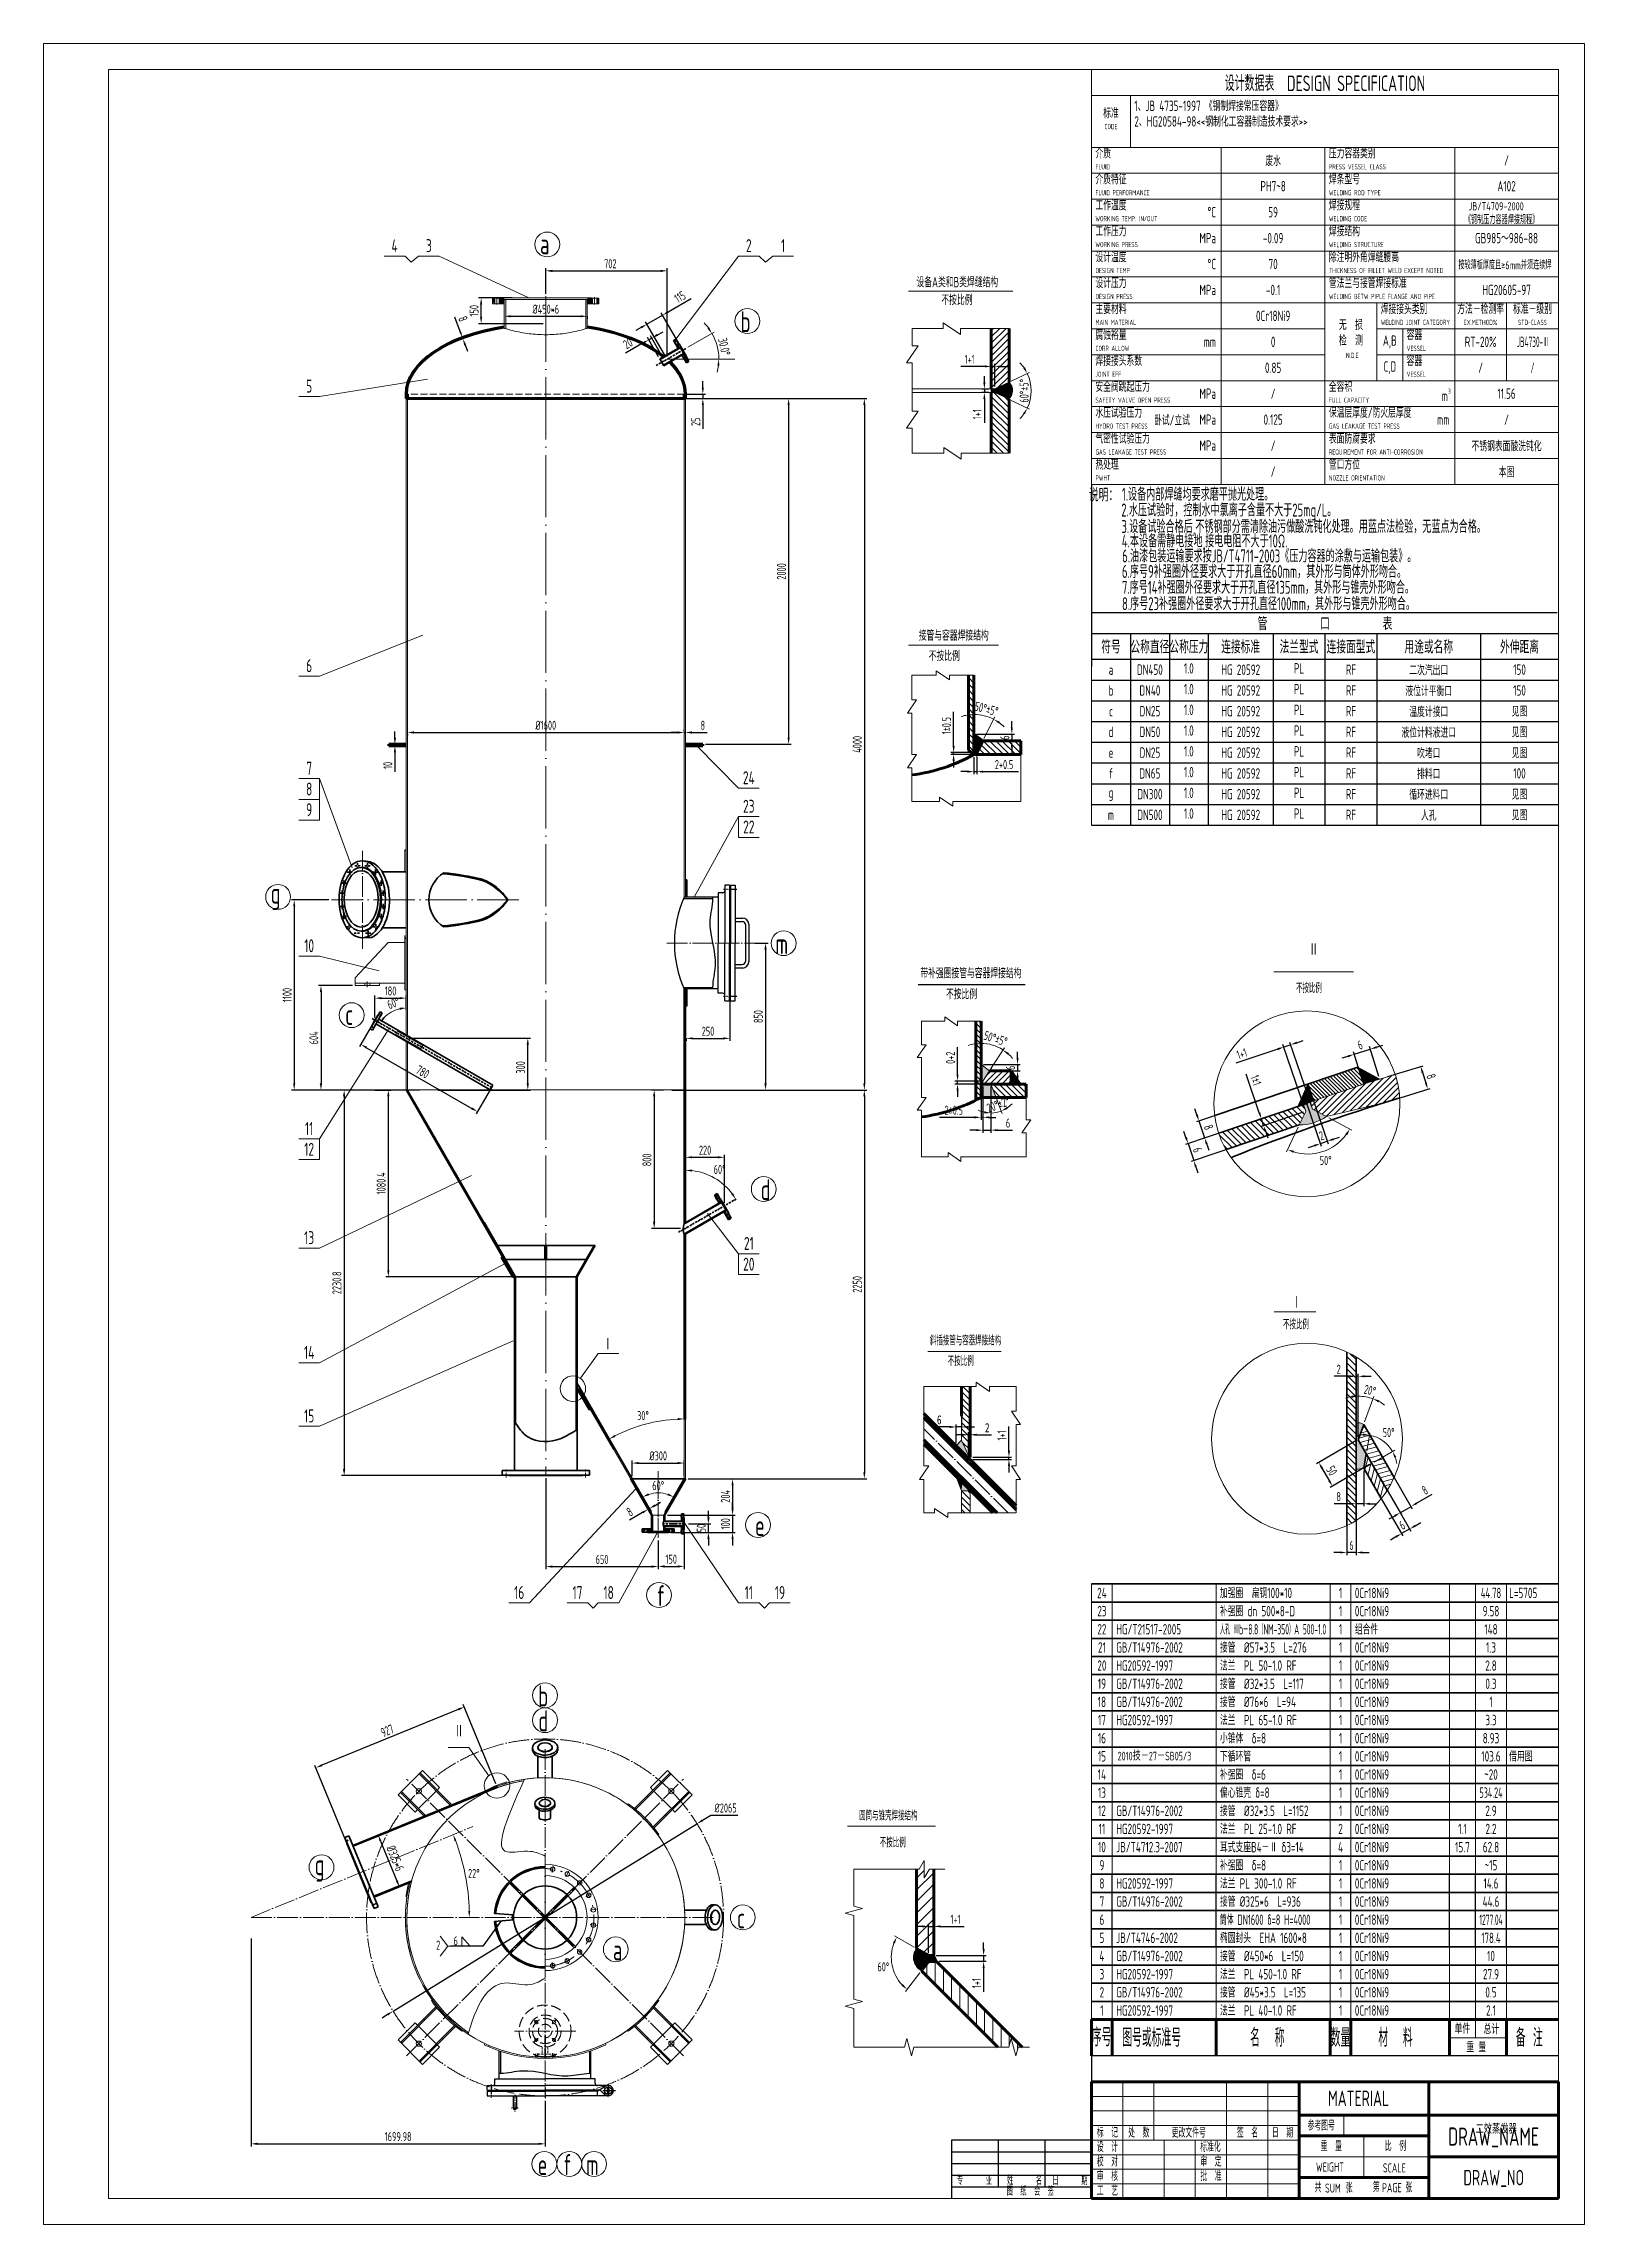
# Model space of a CAD drawing. Header units: millimetres. Extents: x -26868 to -17958, y -12097 to 518.
import ezdxf
from ezdxf.enums import TextEntityAlignment as Align

# ---------------------------------------------------------------- set-up
doc = ezdxf.new("R2010")
doc.units = ezdxf.units.MM
for name, pattern in [('ACAD_ISO02W100', [11, 8, -3]), ('ACAD_ISO04W100', [30, 24, -3, 0, -3]), ('ACAD_ISO10W100', [18.7, 12, -3, 0.7, -3]), ('CENTER', [2, 1.25, -0.25, 0.25, -0.25]), ('HIDDEN', [0.375, 0.25, -0.125])]:
    doc.linetypes.add(name, pattern=pattern)
for name, color, linetype in [('1', 4, 'Continuous'), ('2', 3, 'Continuous'), ('3', 2, 'HIDDEN'), ('4', 1, 'CENTER')]:
    doc.layers.add(name, color=color, linetype=linetype)
for name, color, linetype, lineweight in [('中心线', 1, 'ACAD_ISO04W100', 18), ('中粗线', 3, 'Continuous', 35), ('文本', 7, 'Continuous', 18), ('标注', 7, 'Continuous', 18), ('标注层', 7, 'Continuous', 18), ('粗实线', 4, 'Continuous', 70), ('细实线', 7, 'Continuous', 18), ('虚线', 2, 'ACAD_ISO02W100', 18)]:
    doc.layers.add(name, color=color, linetype=linetype, lineweight=lineweight)
doc.styles.add('HGCAD', font='gbenor.shx', dxfattribs={"width": 0.75, "bigfont": 'gbcbig.shx'})
doc.styles.add('HZTXT', font='Tssdeng.shx', dxfattribs={"bigfont": 'hztxt.shx'})
doc.dimstyles.new('HGCAD', dxfattribs={"dimscale": 15, "dimtxt": 3.5, "dimasz": 2.5, "dimexe": 1, "dimexo": 1, "dimgap": 1, "dimtad": 1, "dimdsep": 46, "dimtxsty": 'HGCAD', "dimcen": 0, "dimadec": 1, "dimazin": 0, "dimtfac": 1, "dimtmove": 0, "dimatfit": 1, "dimfxl": 1, "dimarcsym": 0})
doc.dimstyles.new('HGCAD$0', dxfattribs={"dimscale": 15, "dimtxt": 3.5, "dimasz": 2.5, "dimexe": 1, "dimexo": 1, "dimgap": 1, "dimtad": 1, "dimdsep": 46, "dimtxsty": 'HGCAD', "dimcen": 0, "dimadec": 1, "dimazin": 0, "dimtfac": 1, "dimtmove": 0, "dimatfit": 1, "dimfxl": 1, "dimarcsym": 0})
doc.dimstyles.new('HGCAD$2', dxfattribs={"dimscale": 15, "dimtxt": 3.5, "dimasz": 2.5, "dimexe": 1, "dimexo": 1, "dimgap": 1, "dimtad": 2, "dimtih": 1, "dimdsep": 46, "dimtxsty": 'HGCAD', "dimcen": 0, "dimazin": 0, "dimtfac": 1, "dimtmove": 0, "dimatfit": 1, "dimfxl": 1, "dimarcsym": 0})
doc.dimstyles.new('HGCAD$3', dxfattribs={"dimscale": 15, "dimtxt": 3.5, "dimasz": 2.5, "dimexe": 1, "dimexo": 1, "dimgap": 1, "dimtad": 1, "dimtoh": 1, "dimdsep": 46, "dimtxsty": 'HGCAD', "dimcen": 0, "dimadec": 1, "dimazin": 0, "dimtfac": 1, "dimtmove": 0, "dimatfit": 1, "dimfxl": 1, "dimarcsym": 0})
pattern_1 = [(135, (-9740.466, -18957.2835), (-4.490128, -4.490128), [])]

msp = doc.modelspace()

# ---------------------------------------------------------------- texts
at = {"color": 7, "linetype": 'Continuous', "lineweight": 18, "style": 'HGCAD', "width": 0.75}
for s, height, p in [('标  记', 52.5, (-20777.699, -11593.753)), ('处  数', 52.5, (-20596.155, -11594.142)), ('更改文件号', 52.5, (-20344.322, -11594.142)), ('签  名', 52.5, (-19967.822, -11594.142)), ('日  期', 52.5, (-19765.16, -11594.142)), ('参考图号', 52.5, (-19558.775, -11553.028)), ('校  对', 52.5, (-20777.699, -11761.352)), ('设  计', 52.5, (-20777.699, -11676.977)), ('标准化', 52.5, (-20179.378, -11676.977)), ('审  定', 52.5, (-20178.791, -11761.352)), ('重  量', 52.5, (-19482.754, -11671.753)), ('比  例', 52.5, (-19112.03, -11671.753)), ('专      业', 47.25, (-21586.551, -11867.853)), ('姓      名', 47.25, (-21296.744, -11867.456)), ('日      期', 47.25, (-21034.386, -11868.4)), ('审  核', 52.5, (-20777.699, -11845.727)), ('批  准', 52.5, (-20178.791, -11845.727)), ('共', 52.5, (-19518.072, -11910.666)), ('张', 52.5, (-19337.6, -11912.766)), ('第', 52.5, (-19181.533, -11908.838)), ('张', 52.5, (-18992.801, -11911.256)), ('图  纸  会  签', 47.25, (-21299.079, -11929.614)), ('工  艺', 52.5, (-20777.699, -11930.102))]:
    msp.add_text(s, height=height, dxfattribs=at).set_placement(p)
at = {"color": 7, "linetype": 'Continuous', "lineweight": 18, "style": 'HGCAD', "width": 0.75, "flags": 8}
for tag, height, p in [('MATERIAL', 90, (-19263.657, -11367.619)), ('DRAW_NAME', 105, (-18482.621, -11588.587)), ('WEIGHT', 52.5, (-19429.543, -11765.064)), ('SCALE', 52.5, (-19056.656, -11769.764)), ('DRAW_NO', 90, (-18482.228, -11826.177)), ('SUM', 52.5, (-19412.321, -11886.756)), ('PAGE', 52.5, (-19071.281, -11884.611))]:
    msp.add_attdef(tag, text='', height=height, dxfattribs=at).set_placement(p, align=Align.MIDDLE_CENTER)
at = {"layer": '标注', "color": 3, "ltscale": 15, "style": 'HGCAD', "width": 0.75}
for s, p in [('4', (-24838.152, -650.344)), ('3', (-24639.861, -650.344)), ('2', (-22789.999, -650.344)), ('1', (-22591.708, -650.344)), ('5', (-25332.557, -1462.906)), ('6', (-25332.557, -3080.383)), ('7', (-25332.557, -3673.603)), ('8', (-25332.557, -3793.603)), ('24', (-22789.999, -3728.154)), ('9', (-25332.557, -3913.603)), ('23', (-22789.999, -3893.189)), ('22', (-22789.999, -4013.189)), ('10', (-25332.557, -4700.205)), ('11', (-25332.557, -5757.6)), ('12', (-25332.557, -5877.6)), ('13', (-25332.557, -6388.667)), ('21', (-22789.999, -6422.179)), ('20', (-22789.999, -6542.179)), ('14', (-25332.557, -7052.498)), ('15', (-25332.557, -7420.138)), ('16', (-24117.839, -8441.719)), ('17', (-23780.763, -8441.719)), ('18', (-23600.763, -8441.719)), ('11', (-22789.999, -8441.719)), ('19', (-22609.999, -8441.719))]:
    msp.add_text(s, height=75, dxfattribs=at).set_placement(p, align=Align.MIDDLE)
at = {"layer": '标注', "ltscale": 20, "style": 'HGCAD', "width": 0.75}
for s, height, p in [('a', 121.5, (-23970.258, -639.838)), ('b', 121.5, (-22808.972, -1090.05)), ('说明：', 75, (-20738.557, -2088.885)), ('g', 121.5, (-25526.642, -4413.936)), ('m', 121.5, (-22599.24, -4689.025)), ('不按比例', 50, (-19550.616, -4940.779)), ('c', 121.5, (-25101.164, -5098.078)), ('d', 121.5, (-22692.864, -6111.397)), ('不按比例', 50, (-19625.729, -6886.63)), ('e', 121.5, (-22726.003, -8053.993)), ('f', 121.5, (-23298.362, -8459.942)), ('b', 121.5, (-23978.888, -9039.712, -2.869)), ('d', 121.5, (-23978.888, -9183.516, -2.869)), ('不按比例', 50, (-21957.645, -9883.667)), ('g', 121.5, (-25271.785, -10034.279)), ('c', 121.5, (-22835.421, -10324.49, -2.869)), ('a', 121.5, (-23548.579, -10509.102)), ('e', 121.5, (-23982.973, -11750.633)), ('f', 121.5, (-23839.169, -11750.633)), ('m', 121.5, (-23695.364, -11750.633))]:
    msp.add_text(s, height=height, dxfattribs=at).set_placement(p, align=Align.MIDDLE)
at = {"layer": '标注', "ltscale": 20, "style": 'HGCAD', "width": 0.7}
for s, p in [('2.水压试验时，控制水中氯离子含量不大于25mg/L。', (-20635.882, -2217.205)), ('1.设备内部焊缝均要求磨平抛光处理。', (-20632.589, -2126.075)), ('3.设备试验合格后,不锈钢部分需清除油污做酸洗钝化处理。用蓝点法检验，无蓝点为合格。', (-20634.952, -2312.64)), ('4.本设备需静电接地,接电电阻不大于10Ω.', (-20633.028, -2396.069)), ('6.序号9补强圈外径要求大于开孔直径60mm，其外形与筒体外形吻合。', (-20632.083, -2572.776)), ('6.油漆包装运输要求按JB/T4711-2003《压力容器的涂敷与运输包装》。', (-20631.176, -2482.99)), ('7.序号14补强圈外径要求大于开孔直径135mm，其外形与锥壳外形吻合。', (-20632.083, -2664.531)), ('8.序号23补强圈外径要求大于开孔直径100mm，其外形与锥壳外形吻合。', (-20632.083, -2759.025))]:
    msp.add_text(s, height=75, dxfattribs=at).set_placement(p)
at = {"layer": '标注', "ltscale": 15, "style": 'HGCAD', "width": 0.75}
for s, p in [('Ⅱ', (-19523.678, -4721.437)), ('Ⅰ', (-19621.791, -6762.63)), ('Ⅰ', (-23605.992, -7004.86)), ('Ⅱ', (-24465.493, -9243.144))]:
    msp.add_text(s, height=75, dxfattribs=at).set_placement(p, align=Align.MIDDLE)
at = {"layer": '标注', "ltscale": 6, "style": 'HZTXT', "width": 0.7}
for s, height, p in [('2010技－27－SB05/3', 49.75495, (-20657.129, -9387.694)), ('二效蒸发器', 50.3769, (-18587.485, -11546.654))]:
    msp.add_text(s, height=height, dxfattribs=at).set_placement(p, align=Align.MIDDLE_LEFT)
at = {"layer": '标注', "char_height": 47.25, "width": 594.9894, "attachment_point": 1, "style": 'HGCAD'}
for s, insert in [(' JB/T4709-2000\\P《钢制压力容器焊接规程》', (-18649.378, -398.789)), ('按较薄板厚度且≥6mm并须连续焊\\P', (-18686.863, -740.182))]:
    msp.add_mtext(s, dxfattribs=dict(at, insert=insert))
at = {"layer": '标注', "ltscale": 20, "attachment_point": 1, "style": 'HGCAD'}
for s, insert, char_height, width in [('设备A类和B类焊缝结构', (-21820.567, -831.16), 60, 922.05774), ('不按比例', (-21676.814, -934.208), 60, 922.05774), ('接管与容器焊接结构', (-21807.584, -2874.958), 60, 922.05774), ('不按比例', (-21749.817, -2993.546), 60, 922.05774), ('带补强圈接管与容器焊接结构', (-21798.288, -4828.592), 60, 1220.65947), ('不按比例', (-21649.934, -4949.897), 60, 354.07024), ('斜插接管与容器焊接结构', (-21743.247, -6961.312), 50, 1077.77028), ('不按比例', (-21639.407, -7079.9), 50, 368.82317), ('圆筒与锥壳焊接结构', (-22152.282, -9709.614), 50, 1077.77028)]:
    msp.add_mtext(s, dxfattribs=dict(at, insert=insert, char_height=char_height, width=width))
at = {"layer": '标注', "ltscale": 15, "char_height": 52.5, "attachment_point": 5, "style": 'HGCAD'}
for s, insert in [('2', (-24585.994, -10481.549)), ('6', (-24485.042, -10456.269))]:
    msp.add_mtext(s, dxfattribs=dict(at, insert=insert))

# ---------------------------------------------------------------- blocks, each defined once
blk = doc.blocks.new('HGCAD#HGTFTK~A1Z~HGCAD图框')
at = {"layer": '细实线', "color": 7}
blk.add_lwpolyline([(10, -10), (-584, -10), (-584, 831), (10, 831)], close=True, dxfattribs=at)
at = {"layer": '细实线', "color": 2}
blk.add_lwpolyline([(0, 0), (-559, 0), (-559, 821), (0, 821)], close=True, dxfattribs=at)
blk = doc.blocks.new('*D13')
at = {"layer": 'Defpoints', "color": 0, "ltscale": 15}
for p in [(-23164, -1510), (-23056, -1510), (-23252, -1535)]:
    blk.add_point(p, dxfattribs=at)
at = {"layer": '标注', "color": 0, "lineweight": -2, "ltscale": 15}
for p, q in [((-23149, -1510), (-23041, -1510)), ((-23056, -1472), (-23056, -1435)), ((-23056, -1510), (-23056, -1535)), ((-23237, -1535), (-23041, -1535)), ((-23056, -1572), (-23056, -1710))]:
    blk.add_line(p, q, dxfattribs=at)
at = {"layer": '标注', "color": 0, "ltscale": 15}
for points in [[(-23062, -1472), (-23050, -1472), (-23056, -1510)], [(-23062, -1572), (-23050, -1572), (-23056, -1535)]]:
    blk.add_solid(points, dxfattribs=at)
at = {"layer": '标注', "color": 0, "ltscale": 15, "insert": (-23097, -1669), "char_height": 52.5, "attachment_point": 5, "rotation": 90, "style": 'HGCAD'}
blk.add_mtext('25', dxfattribs=at)
blk = doc.blocks.new('*D51')
at = {"layer": 'Defpoints', "color": 0, "ltscale": 15}
for p in [(-25204, -4435), (-25419, -5535), (-24678, -5535)]:
    blk.add_point(p, dxfattribs=at)
at = {"layer": '标注', "color": 0, "lineweight": -2, "ltscale": 15}
for p, q in [((-25219, -4435), (-25434, -4435)), ((-25419, -4472), (-25419, -5497)), ((-24693, -5535), (-25434, -5535))]:
    blk.add_line(p, q, dxfattribs=at)
at = {"layer": '标注', "color": 0, "ltscale": 15}
for points in [[(-25425, -4472), (-25413, -4472), (-25419, -4435)], [(-25425, -5497), (-25413, -5497), (-25419, -5535)]]:
    blk.add_solid(points, dxfattribs=at)
at = {"layer": '标注', "color": 0, "ltscale": 15, "insert": (-25460, -4985), "char_height": 52.5, "attachment_point": 5, "rotation": 90, "style": 'HGCAD'}
blk.add_mtext('1100', dxfattribs=at)
blk = doc.blocks.new('*D52')
at = {"layer": 'Defpoints', "color": 0, "ltscale": 15}
for p in [(-23268, -5535), (-23337, -6335), (-23171, -6335)]:
    blk.add_point(p, dxfattribs=at)
at = {"layer": '标注', "color": 0, "lineweight": -2, "ltscale": 15}
for p, q in [((-23283, -5535), (-23352, -5535)), ((-23337, -5572), (-23337, -6297)), ((-23186, -6335), (-23352, -6335))]:
    blk.add_line(p, q, dxfattribs=at)
at = {"layer": '标注', "color": 0, "ltscale": 15}
for points in [[(-23344, -5572), (-23331, -5572), (-23337, -5535)], [(-23344, -6297), (-23331, -6297), (-23337, -6335)]]:
    blk.add_solid(points, dxfattribs=at)
at = {"layer": '标注', "color": 0, "ltscale": 15, "insert": (-23379, -5939), "char_height": 52.5, "attachment_point": 5, "rotation": 90, "style": 'HGCAD'}
blk.add_mtext('800', dxfattribs=at)
blk = doc.blocks.new('*D14')
at = {"layer": 'Defpoints', "color": 0, "ltscale": 15}
for p in [(-24772, -5235), (-24068, -5235), (-24601, -5535)]:
    blk.add_point(p, dxfattribs=at)
at = {"layer": '标注', "color": 0, "lineweight": -2, "ltscale": 15}
for p, q in [((-24757, -5235), (-24053, -5235)), ((-24068, -5497), (-24068, -5272)), ((-24586, -5535), (-24053, -5535))]:
    blk.add_line(p, q, dxfattribs=at)
at = {"layer": '标注', "color": 0, "ltscale": 15}
for points in [[(-24075, -5272), (-24062, -5272), (-24068, -5235)], [(-24075, -5497), (-24062, -5497), (-24068, -5535)]]:
    blk.add_solid(points, dxfattribs=at)
at = {"layer": '标注', "color": 0, "ltscale": 15, "insert": (-24110, -5404), "char_height": 52.5, "attachment_point": 5, "rotation": 90, "style": 'HGCAD'}
blk.add_mtext('300', dxfattribs=at)
blk = doc.blocks.new('*D53')
at = {"layer": 'Defpoints', "color": 0, "ltscale": 15}
for p in [(-23464, -7784), (-23164, -7784), (-23283, -7867), (-23354, -7974), (-23274, -7974)]:
    blk.add_point(p, dxfattribs=at)
at = {"layer": '标注', "color": 0, "ltscale": 15}
blk.add_arc((-23314, -8044), 179, 72.0125, 107.9875, dxfattribs=at)
for points in [[(-23367, -7879), (-23372, -7868), (-23404, -7889)], [(-23256, -7868), (-23261, -7879), (-23225, -7889)]]:
    blk.add_solid(points, dxfattribs=at)
at = {"layer": '标注', "color": 0, "ltscale": 15, "insert": (-23314, -7823), "char_height": 52.5, "attachment_point": 5, "style": 'HGCAD'}
blk.add_mtext('60°', dxfattribs=at)
blk = doc.blocks.new('*D54')
at = {"layer": 'Defpoints', "color": 0, "ltscale": 15}
for p in [(-23314, -8125), (-23164, -8077), (-23164, -8291)]:
    blk.add_point(p, dxfattribs=at)
at = {"layer": '标注', "color": 0, "lineweight": -2, "ltscale": 15}
for p, q in [((-23314, -8140), (-23314, -8306)), ((-23164, -8092), (-23164, -8306)), ((-23277, -8291), (-23202, -8291))]:
    blk.add_line(p, q, dxfattribs=at)
at = {"layer": '标注', "color": 0, "ltscale": 15}
for points in [[(-23277, -8284), (-23277, -8297), (-23314, -8291)], [(-23202, -8284), (-23202, -8297), (-23164, -8291)]]:
    blk.add_solid(points, dxfattribs=at)
at = {"layer": '标注', "color": 0, "ltscale": 15, "insert": (-23239, -8249), "char_height": 52.5, "attachment_point": 5, "style": 'HGCAD'}
blk.add_mtext('150', dxfattribs=at)
blk = doc.blocks.new('*D15')
at = {"layer": 'Defpoints', "color": 0, "ltscale": 15}
for p in [(-23153, -8044), (-23024, -8044), (-23255, -8094)]:
    blk.add_point(p, dxfattribs=at)
at = {"layer": '标注', "color": 0, "lineweight": -2, "ltscale": 15}
for p, q in [((-23138, -8044), (-23009, -8044)), ((-23024, -8007), (-23024, -7969)), ((-23024, -8094), (-23024, -8044)), ((-23240, -8094), (-23009, -8094)), ((-23024, -8132), (-23024, -8169))]:
    blk.add_line(p, q, dxfattribs=at)
at = {"layer": '标注', "color": 0, "ltscale": 15}
for points in [[(-23030, -8007), (-23017, -8007), (-23024, -8044)], [(-23030, -8132), (-23017, -8132), (-23024, -8094)]]:
    blk.add_solid(points, dxfattribs=at)
at = {"layer": '标注', "color": 0, "ltscale": 15, "insert": (-23065, -8069), "char_height": 52.5, "attachment_point": 5, "rotation": 90, "style": 'HGCAD'}
blk.add_mtext('50', dxfattribs=at)
blk = doc.blocks.new('*D16')
at = {"layer": 'Defpoints', "color": 0, "ltscale": 15}
for p in [(-23276, -7994), (-23255, -8094), (-22884, -8094)]:
    blk.add_point(p, dxfattribs=at)
at = {"layer": '标注', "color": 0, "lineweight": -2, "ltscale": 15}
for p, q in [((-22884, -7957), (-22884, -7919)), ((-23261, -7994), (-22869, -7994)), ((-22884, -7994), (-22884, -8094)), ((-23240, -8094), (-22869, -8094)), ((-22884, -8132), (-22884, -8169))]:
    blk.add_line(p, q, dxfattribs=at)
at = {"layer": '标注', "color": 0, "ltscale": 15}
for points in [[(-22890, -7957), (-22878, -7957), (-22884, -7994)], [(-22890, -8132), (-22878, -8132), (-22884, -8094)]]:
    blk.add_solid(points, dxfattribs=at)
at = {"layer": '标注', "color": 0, "ltscale": 15, "insert": (-22925, -8044), "char_height": 52.5, "attachment_point": 5, "rotation": 90, "style": 'HGCAD'}
blk.add_mtext('100', dxfattribs=at)
blk = doc.blocks.new('*D17')
at = {"layer": 'Defpoints', "color": 0, "ltscale": 15}
for p in [(-22915, -7784), (-22884, -7986), (-22884, -7986)]:
    blk.add_point(p, dxfattribs=at)
at = {"layer": '标注', "color": 0, "lineweight": -2, "ltscale": 15}
for p, q in [((-22900, -7784), (-22869, -7784)), ((-22884, -7822), (-22884, -7948))]:
    blk.add_line(p, q, dxfattribs=at)
at = {"layer": '标注', "color": 0, "ltscale": 15}
for points in [[(-22890, -7822), (-22878, -7822), (-22884, -7784)], [(-22890, -7948), (-22878, -7948), (-22884, -7986)]]:
    blk.add_solid(points, dxfattribs=at)
at = {"layer": '标注', "color": 0, "ltscale": 15, "insert": (-22925, -7885), "char_height": 52.5, "attachment_point": 5, "rotation": 90, "style": 'HGCAD'}
blk.add_mtext('204', dxfattribs=at)
blk = doc.blocks.new('*D55')
at = {"layer": 'Defpoints', "color": 0, "ltscale": 15}
for p in [(-24764, -3462), (-23164, -3467), (-23164, -3473)]:
    blk.add_point(p, dxfattribs=at)
at = {"layer": '标注', "color": 0, "lineweight": -2, "ltscale": 15}
for p, q in [((-24764, -3477), (-24764, -3482)), ((-24727, -3467), (-23202, -3467)), ((-23164, -3458), (-23164, -3452))]:
    blk.add_line(p, q, dxfattribs=at)
at = {"layer": '标注', "color": 0, "ltscale": 15}
for points in [[(-24727, -3460), (-24727, -3473), (-24764, -3467)], [(-23202, -3460), (-23202, -3473), (-23164, -3467)]]:
    blk.add_solid(points, dxfattribs=at)
at = {"layer": '标注', "color": 0, "ltscale": 15, "insert": (-23964, -3425), "char_height": 52.5, "attachment_point": 5, "style": 'HGCAD'}
blk.add_mtext('%%C1600', dxfattribs=at)
blk = doc.blocks.new('*D18')
at = {"layer": 'Defpoints', "color": 0, "ltscale": 15}
for p in [(-23126, -1535), (-23250, -5535), (-22122, -5535)]:
    blk.add_point(p, dxfattribs=at)
at = {"layer": '标注', "color": 0, "lineweight": -2, "ltscale": 15}
for p, q in [((-23111, -1535), (-22107, -1535)), ((-22122, -1572), (-22122, -5497)), ((-23235, -5535), (-22107, -5535))]:
    blk.add_line(p, q, dxfattribs=at)
at = {"layer": '标注', "color": 0, "ltscale": 15}
for points in [[(-22128, -1572), (-22116, -1572), (-22122, -1535)], [(-22128, -5497), (-22116, -5497), (-22122, -5535)]]:
    blk.add_solid(points, dxfattribs=at)
at = {"layer": '标注', "color": 0, "ltscale": 15, "insert": (-22163, -3535), "char_height": 52.5, "attachment_point": 5, "rotation": 90, "style": 'HGCAD'}
blk.add_mtext('4000', dxfattribs=at)
blk = doc.blocks.new('HGCAD#HGTFMXT~HGCAD明细表标题')
at = {"color": 4, "linetype": 'Continuous', "lineweight": 60}
for p, q in [((-180, 0), (-180, 14)), ((-180, 14), (0, 14)), ((-172, 14), (-172, 0)), ((-132, 14), (-132, 0)), ((-88, 14), (-88, 0)), ((-80, 14), (-80, 0)), ((-42, 14), (-42, 0)), ((-20, 14), (-20, 0))]:
    blk.add_line(p, q, dxfattribs=at)
at = {"layer": '标注层'}
for p, q in [((-32, 14), (-32, 7)), ((-32, 7), (-32, 14)), ((-20, 7), (-42, 7))]:
    blk.add_line(p, q, dxfattribs=at)
at = {"layer": '标注层', "style": 'HGCAD'}
for s, height, width, p in [('序号', 7, 0.55, (-180, 3.68)), ('图号或标准号', 7, 0.75, (-168.15, 3.5)), ('名  称', 7, 0.75, (-118.87, 3.5)), ('数量', 7, 0.55, (-87.87, 3.5)), ('材  料', 7, 0.75, (-69.43, 3.5)), ('单件', 4, 0.75, (-40, 8.52)), ('总计', 4, 0.75, (-28.85, 8.34)), ('备 注', 7, 0.75, (-16.44, 3.5)), ('重 量', 4, 0.75, (-35.51, 1.38))]:
    blk.add_text(s, height=height, dxfattribs=dict(at, width=width)).set_placement(p)
blk = doc.blocks.new('HGCAD#HGTFMXB~HGCAD明细表')
at = {"color": 4}
for p, q in [((-180, 0), (-180, 7)), ((-172, 0), (-172, 7)), ((-132, 0), (-132, 7)), ((-88, 0), (-88, 7)), ((-80, 0), (-80, 7)), ((-42, 0), (-42, 7)), ((-32, 0), (-32, 7)), ((-20, 0), (-20, 7))]:
    blk.add_line(p, q, dxfattribs=at)
at = {"color": 7, "linetype": 'Continuous', "lineweight": 35}
blk.add_line((-180, 7), (0, 7), dxfattribs=at)
at = {"color": 7, "linetype": 'Continuous', "lineweight": 35, "style": 'HGCAD', "width": 0.75, "flags": 8}
for tag, p in [('NO', (-176, 3.5)), ('NUM', (-84, 3.5)), ('ONE', (-37, 3.5)), ('ALL', (-26, 3.5))]:
    blk.add_attdef(tag, text='', height=4, dxfattribs=at).set_placement(p, align=Align.MIDDLE)
for tag, p in [('PARTNO', (-170.5, 3.5)), ('PARTNAME', (-130.5, 3.5)), ('MATERIAL', (-78.5, 3.5)), ('NOTICE', (-19, 3.5))]:
    blk.add_attdef(tag, text='', height=4, dxfattribs=at).set_placement(p, align=Align.MIDDLE_LEFT)
blk = doc.blocks.new('*D56')
at = {"layer": 'Defpoints', "color": 0, "ltscale": 15}
for p in [(-22770, -4685), (-22770, -5535), (-22693, -5535)]:
    blk.add_point(p, dxfattribs=at)
at = {"layer": '标注', "color": 0, "lineweight": -2, "ltscale": 15}
for p, q in [((-22755, -4685), (-22678, -4685)), ((-22693, -4722), (-22693, -5497)), ((-22755, -5535), (-22678, -5535))]:
    blk.add_line(p, q, dxfattribs=at)
at = {"layer": '标注', "color": 0, "ltscale": 15}
for points in [[(-22700, -4722), (-22687, -4722), (-22693, -4685)], [(-22700, -5497), (-22687, -5497), (-22693, -5535)]]:
    blk.add_solid(points, dxfattribs=at)
at = {"layer": '标注', "color": 0, "ltscale": 15, "insert": (-22735, -5110), "char_height": 52.5, "attachment_point": 5, "rotation": 90, "style": 'HGCAD'}
blk.add_mtext('850', dxfattribs=at)
blk = doc.blocks.new('*D57')
at = {"layer": 'Defpoints', "color": 0, "ltscale": 15}
for p in [(-24772, -5003), (-24952, -5131), (-24772, -5084)]:
    blk.add_point(p, dxfattribs=at)
at = {"layer": '标注', "color": 0, "lineweight": -2, "ltscale": 15}
for p, q in [((-24952, -5116), (-24952, -4988)), ((-24915, -5003), (-24810, -5003)), ((-24772, -5069), (-24772, -4988))]:
    blk.add_line(p, q, dxfattribs=at)
at = {"layer": '标注', "color": 0, "ltscale": 15}
for points in [[(-24915, -4997), (-24915, -5010), (-24952, -5003)], [(-24810, -4997), (-24810, -5010), (-24772, -5003)]]:
    blk.add_solid(points, dxfattribs=at)
at = {"layer": '标注', "color": 0, "ltscale": 15, "insert": (-24862, -4962), "char_height": 52.5, "attachment_point": 5, "style": 'HGCAD'}
blk.add_mtext('180', dxfattribs=at)
blk = doc.blocks.new('*D9')
at = {"layer": 'Defpoints', "color": 0, "ltscale": 15}
for p in [(-23164, -7693), (-23464, -7784), (-23164, -7784)]:
    blk.add_point(p, dxfattribs=at)
at = {"layer": '标注', "color": 0, "lineweight": -2, "ltscale": 15}
for p, q in [((-23464, -7769), (-23464, -7678)), ((-23427, -7693), (-23202, -7693)), ((-23164, -7769), (-23164, -7678))]:
    blk.add_line(p, q, dxfattribs=at)
at = {"layer": '标注', "color": 0, "ltscale": 15}
for points in [[(-23427, -7686), (-23427, -7699), (-23464, -7693)], [(-23202, -7686), (-23202, -7699), (-23164, -7693)]]:
    blk.add_solid(points, dxfattribs=at)
at = {"layer": '标注', "color": 0, "ltscale": 15, "insert": (-23314, -7651), "char_height": 52.5, "attachment_point": 5, "style": 'HGCAD'}
blk.add_mtext('%%C300', dxfattribs=at)
blk = doc.blocks.new('*D10')
at = {"layer": 'Defpoints', "color": 0, "ltscale": 15}
for p in [(-23464, -7784), (-23164, -7784), (-23283, -7867), (-23348, -7986), (-23281, -7986)]:
    blk.add_point(p, dxfattribs=at)
at = {"layer": '标注', "color": 0, "ltscale": 15}
blk.add_arc((-23314, -8044), 179, 72.0125, 107.9875, dxfattribs=at)
for points in [[(-23367, -7879), (-23372, -7868), (-23404, -7889)], [(-23256, -7868), (-23261, -7879), (-23225, -7889)]]:
    blk.add_solid(points, dxfattribs=at)
at = {"layer": '标注', "color": 0, "ltscale": 15, "insert": (-23314, -7823), "char_height": 52.5, "attachment_point": 5, "style": 'HGCAD'}
blk.add_mtext('60°', dxfattribs=at)
blk = doc.blocks.new('*D38')
at = {"layer": 'Defpoints', "color": 0, "ltscale": 15}
for p in [(-23383, -7941), (-23376, -7937), (-23372, -7960)]:
    blk.add_point(p, dxfattribs=at)
at = {"layer": '标注', "color": 0, "lineweight": -2, "ltscale": 15}
for p, q in [((-23332, -7938), (-23300, -7919)), ((-23404, -7979), (-23481, -8023)), ((-23375, -7954), (-23364, -7973)), ((-23365, -7956), (-23372, -7960)), ((-23368, -7950), (-23357, -7969))]:
    blk.add_line(p, q, dxfattribs=at)
at = {"layer": '标注', "color": 0, "ltscale": 15}
for points in [[(-23335, -7932), (-23329, -7943), (-23365, -7956)], [(-23407, -7974), (-23401, -7984), (-23372, -7960)]]:
    blk.add_solid(points, dxfattribs=at)
at = {"layer": '标注', "color": 0, "ltscale": 15, "insert": (-23479, -7975), "char_height": 52.5, "attachment_point": 5, "rotation": 30, "style": 'HGCAD'}
blk.add_mtext('8', dxfattribs=at)
blk = doc.blocks.new('*D39')
at = {"layer": 'Defpoints', "color": 0, "ltscale": 15}
for p in [(-25668, -10428), (-23968, -11367), (-23968, -11631)]:
    blk.add_point(p, dxfattribs=at)
at = {"layer": '标注', "color": 0, "lineweight": -2, "ltscale": 15}
for p, q in [((-25668, -10443), (-25668, -11646)), ((-23968, -11382), (-23968, -11646)), ((-25631, -11631), (-24006, -11631))]:
    blk.add_line(p, q, dxfattribs=at)
at = {"layer": '标注', "color": 0, "ltscale": 15}
for points in [[(-25631, -11624), (-25631, -11637), (-25668, -11631)], [(-24006, -11624), (-24006, -11637), (-23968, -11631)]]:
    blk.add_solid(points, dxfattribs=at)
at = {"layer": '标注', "color": 0, "ltscale": 15, "insert": (-24818, -11589), "char_height": 52.5, "attachment_point": 5, "style": 'HGCAD'}
blk.add_mtext('1699.98', dxfattribs=at)
blk = doc.blocks.new('*D40')
at = {"layer": 'Defpoints', "color": 0, "ltscale": 15}
for p in [(-21447, -5500), (-21436, -5500), (-21447, -5693)]:
    blk.add_point(p, dxfattribs=at)
at = {"layer": '标注', "color": 0, "lineweight": -2, "ltscale": 15}
for p, q in [((-21447, -5515), (-21447, -5708)), ((-21436, -5515), (-21436, -5708)), ((-21485, -5693), (-21688, -5693)), ((-21436, -5693), (-21447, -5693)), ((-21399, -5693), (-21361, -5693))]:
    blk.add_line(p, q, dxfattribs=at)
at = {"layer": '标注', "color": 0, "ltscale": 15}
for points in [[(-21485, -5687), (-21485, -5699), (-21447, -5693)], [(-21399, -5687), (-21399, -5699), (-21436, -5693)]]:
    blk.add_solid(points, dxfattribs=at)
at = {"layer": '标注', "color": 0, "ltscale": 15, "insert": (-21605, -5652), "char_height": 52.5, "attachment_point": 5, "style": 'HGCAD'}
blk.add_mtext('2%%p0.5', dxfattribs=at)
blk = doc.blocks.new('*D41')
at = {"layer": 'Defpoints', "color": 0, "ltscale": 15}
for p in [(-21436, -5500), (-21391, -5500), (-21391, -5767)]:
    blk.add_point(p, dxfattribs=at)
at = {"layer": '标注', "color": 0, "lineweight": -2, "ltscale": 15}
for p, q in [((-21436, -5515), (-21436, -5782)), ((-21391, -5515), (-21391, -5782)), ((-21474, -5767), (-21511, -5767)), ((-21436, -5767), (-21391, -5767)), ((-21353, -5767), (-21266, -5767))]:
    blk.add_line(p, q, dxfattribs=at)
at = {"layer": '标注', "color": 0, "ltscale": 15}
for points in [[(-21474, -5761), (-21474, -5773), (-21436, -5767)], [(-21353, -5761), (-21353, -5773), (-21391, -5767)]]:
    blk.add_solid(points, dxfattribs=at)
at = {"layer": '标注', "color": 0, "ltscale": 15, "insert": (-21291, -5726), "char_height": 52.5, "attachment_point": 5, "style": 'HGCAD'}
blk.add_mtext('6', dxfattribs=at)
blk = doc.blocks.new('*D42')
at = {"layer": 'Defpoints', "color": 0, "ltscale": 15}
for p in [(-21447, -5388), (-21398, -5424), (-21236, -5424)]:
    blk.add_point(p, dxfattribs=at)
at = {"layer": '标注', "color": 0, "lineweight": -2, "ltscale": 15}
for p, q in [((-21432, -5388), (-21221, -5388)), ((-21383, -5424), (-21221, -5424)), ((-21236, -5350), (-21236, -5313)), ((-21236, -5388), (-21236, -5424)), ((-21236, -5461), (-21236, -5499))]:
    blk.add_line(p, q, dxfattribs=at)
at = {"layer": '标注', "color": 0, "ltscale": 15}
for points in [[(-21242, -5350), (-21230, -5350), (-21236, -5388)], [(-21242, -5461), (-21230, -5461), (-21236, -5424)]]:
    blk.add_solid(points, dxfattribs=at)
at = {"layer": '标注', "color": 0, "ltscale": 15, "insert": (-21277, -5406), "char_height": 52.5, "attachment_point": 5, "rotation": 90, "style": 'HGCAD'}
blk.add_mtext('6', dxfattribs=at)
blk = doc.blocks.new('*D43')
at = {"layer": 'Defpoints', "color": 0, "ltscale": 15}
for p in [(-21583, -5500), (-21436, -5483), (-21436, -5500)]:
    blk.add_point(p, dxfattribs=at)
at = {"layer": '标注', "color": 0, "lineweight": -2, "ltscale": 15}
for p, q in [((-21583, -5446), (-21583, -5287)), ((-21451, -5483), (-21598, -5483)), ((-21451, -5500), (-21598, -5500)), ((-21583, -5500), (-21583, -5483)), ((-21583, -5538), (-21583, -5575))]:
    blk.add_line(p, q, dxfattribs=at)
at = {"layer": '标注', "color": 0, "ltscale": 15}
for points in [[(-21589, -5446), (-21577, -5446), (-21583, -5483)], [(-21589, -5538), (-21577, -5538), (-21583, -5500)]]:
    blk.add_solid(points, dxfattribs=at)
at = {"layer": '标注', "color": 0, "ltscale": 15, "insert": (-21624, -5348), "char_height": 52.5, "attachment_point": 5, "rotation": 90, "style": 'HGCAD'}
blk.add_mtext('0+2', dxfattribs=at)
blk = doc.blocks.new('*D44')
at = {"layer": 'Defpoints', "color": 0, "ltscale": 15}
for p in [(-21447, -5137), (-21403, -5270), (-21398, -5424), (-21436, -5483), (-21447, -5577)]:
    blk.add_point(p, dxfattribs=at)
at = {"layer": '标注', "color": 0, "ltscale": 15}
blk.add_line((-21390, -5411), (-21312, -5290), dxfattribs=at)
for start, end in [(99.1626, 108.3253), (57.3899, 90), (39.0646, 48.2272)]:
    blk.add_arc((-21447, -5500), 235, start, end, dxfattribs=at)
for points in [[(-21485, -5262), (-21484, -5275), (-21447, -5266)], [(-21294, -5330), (-21287, -5320), (-21321, -5303)]]:
    blk.add_solid(points, dxfattribs=at)
at = {"layer": '标注', "color": 0, "ltscale": 15, "insert": (-21363, -5237), "char_height": 52.5, "attachment_point": 5, "rotation": 342.3201, "style": 'HGCAD'}
blk.add_mtext('50%%d%%p5%%d', dxfattribs=at)
blk = doc.blocks.new('*D45')
at = {"layer": 'Defpoints', "color": 0, "ltscale": 15}
for p in [(-21391, -5500), (-21391, -5500), (-21391, -5602), (-21370, -5667), (-21360, -5577)]:
    blk.add_point(p, dxfattribs=at)
at = {"layer": '标注', "color": 0, "ltscale": 15}
for p, q in [((-21391, -5617), (-21391, -5683)), ((-21355, -5591), (-21324, -5670))]:
    blk.add_line(p, q, dxfattribs=at)
for start, end in [(244.3069, 257.1535), (270, 291.5935), (304.44, 317.2866)]:
    blk.add_arc((-21391, -5500), 168, start, end, dxfattribs=at)
for points in [[(-21427, -5658), (-21429, -5670), (-21391, -5668)], [(-21293, -5644), (-21299, -5633), (-21329, -5656)]]:
    blk.add_solid(points, dxfattribs=at)
at = {"layer": '标注', "color": 0, "ltscale": 15, "insert": (-21348, -5619), "char_height": 52.5, "attachment_point": 5, "rotation": 19.9336, "style": 'HGCAD'}
blk.add_mtext('20%%d%%p2%%D', dxfattribs=at)
blk = doc.blocks.new('*D46')
at = {"layer": 'Defpoints', "color": 0, "ltscale": 15}
for p in [(-21488, -3477), (-21437, -3514), (-21269, -3514)]:
    blk.add_point(p, dxfattribs=at)
at = {"layer": '标注', "color": 0, "lineweight": -2, "ltscale": 15}
for p, q in [((-21269, -3439), (-21269, -3402)), ((-21473, -3477), (-21254, -3477)), ((-21422, -3514), (-21254, -3514)), ((-21269, -3477), (-21269, -3514)), ((-21269, -3552), (-21269, -3589))]:
    blk.add_line(p, q, dxfattribs=at)
at = {"layer": '标注', "color": 0, "ltscale": 15}
for points in [[(-21275, -3439), (-21263, -3439), (-21269, -3477)], [(-21275, -3552), (-21263, -3552), (-21269, -3514)]]:
    blk.add_solid(points, dxfattribs=at)
at = {"layer": '标注', "color": 0, "ltscale": 15, "insert": (-21310, -3496), "char_height": 52.5, "attachment_point": 5, "rotation": 90, "style": 'HGCAD'}
blk.add_mtext('6', dxfattribs=at)
blk = doc.blocks.new('*D47')
at = {"layer": 'Defpoints', "color": 0, "ltscale": 15}
for p in [(-21488, -3594), (-21472, -3594), (-21472, -3693)]:
    blk.add_point(p, dxfattribs=at)
at = {"layer": '标注', "color": 0, "lineweight": -2, "ltscale": 15}
for p, q in [((-21488, -3609), (-21488, -3708)), ((-21472, -3609), (-21472, -3708)), ((-21526, -3693), (-21563, -3693)), ((-21488, -3693), (-21472, -3693)), ((-21435, -3693), (-21231, -3693))]:
    blk.add_line(p, q, dxfattribs=at)
at = {"layer": '标注', "color": 0, "ltscale": 15}
for points in [[(-21526, -3687), (-21526, -3699), (-21488, -3693)], [(-21435, -3687), (-21435, -3699), (-21472, -3693)]]:
    blk.add_solid(points, dxfattribs=at)
at = {"layer": '标注', "color": 0, "ltscale": 15, "insert": (-21314, -3652), "char_height": 52.5, "attachment_point": 5, "style": 'HGCAD'}
blk.add_mtext('2+0.5', dxfattribs=at)
blk = doc.blocks.new('*D48')
at = {"layer": 'Defpoints', "color": 0, "ltscale": 15}
for p in [(-21606, -3582), (-21472, -3582), (-21472, -3594)]:
    blk.add_point(p, dxfattribs=at)
at = {"layer": '标注', "color": 0, "lineweight": -2, "ltscale": 15}
for p, q in [((-21606, -3544), (-21606, -3347)), ((-21487, -3582), (-21621, -3582)), ((-21487, -3594), (-21621, -3594)), ((-21606, -3594), (-21606, -3582)), ((-21606, -3632), (-21606, -3669))]:
    blk.add_line(p, q, dxfattribs=at)
at = {"layer": '标注', "color": 0, "ltscale": 15}
for points in [[(-21612, -3544), (-21599, -3544), (-21606, -3582)], [(-21612, -3632), (-21599, -3632), (-21606, -3594)]]:
    blk.add_solid(points, dxfattribs=at)
at = {"layer": '标注', "color": 0, "ltscale": 15, "insert": (-21647, -3427), "char_height": 52.5, "attachment_point": 5, "rotation": 90, "style": 'HGCAD'}
blk.add_mtext('1%%p0.5', dxfattribs=at)
blk = doc.blocks.new('*D49')
at = {"layer": 'Defpoints', "color": 0, "ltscale": 15}
for p in [(-21488, -3136), (-21449, -3366), (-21437, -3514), (-21488, -3594), (-21472, -3582)]:
    blk.add_point(p, dxfattribs=at)
at = {"layer": '标注', "color": 0, "ltscale": 15}
blk.add_line((-21430, -3501), (-21367, -3377), dxfattribs=at)
for start, end in [(98.5656, 107.1311), (62.7614, 90), (45.6303, 54.1958)]:
    blk.add_arc((-21488, -3614), 251, start, end, dxfattribs=at)
for points in [[(-21526, -3359), (-21525, -3372), (-21488, -3363)], [(-21345, -3415), (-21338, -3405), (-21374, -3390)]]:
    blk.add_solid(points, dxfattribs=at)
at = {"layer": '标注', "color": 0, "ltscale": 15, "insert": (-21416, -3330), "char_height": 52.5, "attachment_point": 5, "rotation": 345.7297, "style": 'HGCAD'}
blk.add_mtext('50%%d%%p5%%D', dxfattribs=at)
blk = doc.blocks.new('*D11')
at = {"layer": 'Defpoints', "color": 0, "ltscale": 15}
for p in [(-21560, -7393), (-21590, -7484), (-21590, -7593)]:
    blk.add_point(p, dxfattribs=at)
at = {"layer": '标注', "color": 0, "lineweight": -2, "ltscale": 15}
for p, q in [((-21560, -7408), (-21560, -7499)), ((-21628, -7484), (-21713, -7484)), ((-21590, -7578), (-21590, -7469)), ((-21560, -7484), (-21590, -7484)), ((-21523, -7484), (-21485, -7484))]:
    blk.add_line(p, q, dxfattribs=at)
at = {"layer": '标注', "color": 0, "ltscale": 15}
for points in [[(-21628, -7478), (-21628, -7490), (-21590, -7484)], [(-21523, -7478), (-21523, -7490), (-21560, -7484)]]:
    blk.add_solid(points, dxfattribs=at)
at = {"layer": '标注', "color": 0, "ltscale": 15, "insert": (-21689, -7443), "char_height": 52.5, "attachment_point": 5, "style": 'HGCAD'}
blk.add_mtext('\\fFangSong_GB2312;6', dxfattribs=at)
blk = doc.blocks.new('*D12')
at = {"layer": 'Defpoints', "color": 0, "ltscale": 15}
for p in [(-21510, -7529), (-21520, -7640), (-21510, -7659)]:
    blk.add_point(p, dxfattribs=at)
at = {"layer": '标注', "color": 0, "lineweight": -2, "ltscale": 15}
for p, q in [((-21558, -7529), (-21595, -7529)), ((-21520, -7625), (-21520, -7514)), ((-21520, -7529), (-21510, -7529)), ((-21510, -7644), (-21510, -7514)), ((-21473, -7529), (-21387, -7529))]:
    blk.add_line(p, q, dxfattribs=at)
at = {"layer": '标注', "color": 0, "ltscale": 15}
for points in [[(-21558, -7523), (-21558, -7535), (-21520, -7529)], [(-21473, -7523), (-21473, -7535), (-21510, -7529)]]:
    blk.add_solid(points, dxfattribs=at)
at = {"layer": '标注', "color": 0, "ltscale": 15, "insert": (-21411, -7488), "char_height": 52.5, "attachment_point": 5, "style": 'HGCAD'}
blk.add_mtext('\\fFangSong_GB2312;2', dxfattribs=at)
blk = doc.blocks.new('*D50')
at = {"layer": 'Defpoints', "color": 0, "ltscale": 15}
for p in [(-22899, -4976), (-23152, -5221), (-22899, -5236)]:
    blk.add_point(p, dxfattribs=at)
at = {"layer": '标注', "color": 0, "lineweight": -2, "ltscale": 15}
for p, q in [((-22899, -4991), (-22899, -5251)), ((-23152, -5236), (-23152, -5251)), ((-23115, -5236), (-22937, -5236))]:
    blk.add_line(p, q, dxfattribs=at)
at = {"layer": '标注', "color": 0, "ltscale": 15}
for points in [[(-23115, -5230), (-23115, -5242), (-23152, -5236)], [(-22937, -5230), (-22937, -5242), (-22899, -5236)]]:
    blk.add_solid(points, dxfattribs=at)
at = {"layer": '标注', "color": 0, "ltscale": 15, "insert": (-23026, -5195), "char_height": 52.5, "attachment_point": 5, "style": 'HGCAD'}
blk.add_mtext('250', dxfattribs=at)
blk = doc.blocks.new('*D19')
at = {"layer": 'Defpoints', "color": 0, "ltscale": 15}
for p in [(-23164, -3468), (-23157, -3467), (-23157, -3467)]:
    blk.add_point(p, dxfattribs=at)
at = {"layer": '标注', "color": 0, "lineweight": -2, "ltscale": 15}
for p, q in [((-23202, -3467), (-23239, -3467)), ((-23164, -3453), (-23164, -3452)), ((-23164, -3467), (-23157, -3467)), ((-23119, -3467), (-23030, -3467))]:
    blk.add_line(p, q, dxfattribs=at)
at = {"layer": '标注', "color": 0, "ltscale": 15}
for points in [[(-23202, -3460), (-23202, -3473), (-23164, -3467)], [(-23119, -3460), (-23119, -3473), (-23157, -3467)]]:
    blk.add_solid(points, dxfattribs=at)
at = {"layer": '标注', "color": 0, "ltscale": 15, "insert": (-23056, -3425), "char_height": 52.5, "attachment_point": 5, "style": 'HGCAD'}
blk.add_mtext('8', dxfattribs=at)
blk = doc.blocks.new('*D20')
at = {"layer": 'Defpoints', "color": 0, "ltscale": 15}
for p in [(-21367, -1349), (-21388, -1480), (-21367, -1480)]:
    blk.add_point(p, dxfattribs=at)
at = {"layer": '标注', "color": 0, "lineweight": -2, "ltscale": 15}
for p, q in [((-21425, -1349), (-21564, -1349)), ((-21388, -1465), (-21388, -1334)), ((-21367, -1349), (-21388, -1349)), ((-21367, -1465), (-21367, -1334)), ((-21330, -1349), (-21292, -1349))]:
    blk.add_line(p, q, dxfattribs=at)
at = {"layer": '标注', "color": 0, "ltscale": 15}
for points in [[(-21425, -1343), (-21425, -1355), (-21388, -1349)], [(-21330, -1343), (-21330, -1355), (-21367, -1349)]]:
    blk.add_solid(points, dxfattribs=at)
at = {"layer": '标注', "color": 0, "ltscale": 15, "insert": (-21513, -1308), "char_height": 52.5, "attachment_point": 5, "style": 'HGCAD'}
blk.add_mtext('1+1', dxfattribs=at)
blk = doc.blocks.new('*D21')
at = {"layer": 'Defpoints', "color": 0, "ltscale": 15}
for p in [(-21428, -1500), (-21388, -1480), (-21388, -1500)]:
    blk.add_point(p, dxfattribs=at)
at = {"layer": '标注', "color": 0, "lineweight": -2, "ltscale": 15}
for p, q in [((-21403, -1480), (-21443, -1480)), ((-21403, -1500), (-21443, -1500)), ((-21428, -1442), (-21428, -1405)), ((-21428, -1480), (-21428, -1500)), ((-21428, -1538), (-21428, -1676))]:
    blk.add_line(p, q, dxfattribs=at)
at = {"layer": '标注', "color": 0, "ltscale": 15}
for points in [[(-21434, -1442), (-21422, -1442), (-21428, -1480)], [(-21434, -1538), (-21422, -1538), (-21428, -1500)]]:
    blk.add_solid(points, dxfattribs=at)
at = {"layer": '标注', "color": 0, "ltscale": 15, "insert": (-21469, -1626), "char_height": 52.5, "attachment_point": 5, "rotation": 90, "style": 'HGCAD'}
blk.add_mtext('1+1', dxfattribs=at)
blk = doc.blocks.new('*D22')
at = {"layer": 'Defpoints', "color": 0, "ltscale": 15}
for p in [(-21367, -1480), (-21367, -1500), (-21285, -1441), (-21285, -1539), (-21159, -1524)]:
    blk.add_point(p, dxfattribs=at)
at = {"layer": '标注', "color": 0, "ltscale": 15}
for p, q in [((-21272, -1434), (-21166, -1384)), ((-21272, -1546), (-21166, -1596))]:
    blk.add_line(p, q, dxfattribs=at)
for start, end in [(34.7306, 43.9952), (334.534, 25.466), (316.0048, 325.2694)]:
    blk.add_arc((-21389, -1490), 232, start, end, dxfattribs=at)
for points in [[(-21193, -1354), (-21203, -1361), (-21179, -1390)], [(-21203, -1619), (-21193, -1625), (-21179, -1590)]]:
    blk.add_solid(points, dxfattribs=at)
at = {"layer": '标注', "color": 0, "ltscale": 15, "insert": (-21198, -1490), "char_height": 52.5, "attachment_point": 5, "rotation": 90, "style": 'HGCAD'}
blk.add_mtext('60%%d%%p5%%D', dxfattribs=at)
blk = doc.blocks.new('*D23')
at = {"layer": 'Defpoints', "color": 0, "ltscale": 15}
for p in [(-21966, -10542), (-21821, -10501), (-21750, -10542), (-21750, -10575), (-21792, -10629)]:
    blk.add_point(p, dxfattribs=at)
at = {"layer": '标注', "color": 0, "ltscale": 15}
for p, q in [((-21834, -10493), (-21948, -10428)), ((-21801, -10641), (-21884, -10749))]:
    blk.add_line(p, q, dxfattribs=at)
blk.add_arc((-21732, -10552), 234, 159.1862, 223.0528, dxfattribs=at)
for points in [[(-21956, -10466), (-21945, -10472), (-21935, -10435)], [(-21899, -10707), (-21907, -10717), (-21875, -10737)]]:
    blk.add_solid(points, dxfattribs=at)
at = {"layer": '标注', "color": 0, "ltscale": 15, "insert": (-22012, -10607), "char_height": 52.5, "attachment_point": 5, "style": 'HGCAD'}
blk.add_mtext('60%%D', dxfattribs=at)
blk = doc.blocks.new('*D24')
at = {"layer": 'Defpoints', "color": 0, "ltscale": 15}
for p in [(-21721, -10542), (-21704, -10575), (-21432, -10575)]:
    blk.add_point(p, dxfattribs=at)
at = {"layer": '标注', "color": 0, "lineweight": -2, "ltscale": 15}
for p, q in [((-21432, -10504), (-21432, -10467)), ((-21706, -10542), (-21417, -10542)), ((-21689, -10575), (-21417, -10575)), ((-21432, -10542), (-21432, -10575)), ((-21432, -10613), (-21432, -10751))]:
    blk.add_line(p, q, dxfattribs=at)
at = {"layer": '标注', "color": 0, "ltscale": 15}
for points in [[(-21438, -10504), (-21426, -10504), (-21432, -10542)], [(-21438, -10613), (-21426, -10613), (-21432, -10575)]]:
    blk.add_solid(points, dxfattribs=at)
at = {"layer": '标注', "color": 0, "ltscale": 15, "insert": (-21473, -10701), "char_height": 52.5, "attachment_point": 5, "rotation": 90, "style": 'HGCAD'}
blk.add_mtext('1+1', dxfattribs=at)
blk = doc.blocks.new('*D25')
at = {"layer": 'Defpoints', "color": 0, "ltscale": 15}
for p in [(-21721, -10373), (-21750, -10542), (-21721, -10542)]:
    blk.add_point(p, dxfattribs=at)
at = {"layer": '标注', "color": 0, "lineweight": -2, "ltscale": 15}
for p, q in [((-21787, -10373), (-21825, -10373)), ((-21750, -10527), (-21750, -10358)), ((-21750, -10373), (-21721, -10373)), ((-21721, -10527), (-21721, -10358)), ((-21683, -10373), (-21545, -10373))]:
    blk.add_line(p, q, dxfattribs=at)
at = {"layer": '标注', "color": 0, "ltscale": 15}
for points in [[(-21787, -10367), (-21787, -10379), (-21750, -10373)], [(-21683, -10367), (-21683, -10379), (-21721, -10373)]]:
    blk.add_solid(points, dxfattribs=at)
at = {"layer": '标注', "color": 0, "ltscale": 15, "insert": (-21595, -10332), "char_height": 52.5, "attachment_point": 5, "style": 'HGCAD'}
blk.add_mtext('1+1', dxfattribs=at)
blk = doc.blocks.new('*D26')
at = {"layer": 'Defpoints', "color": 0, "ltscale": 15}
for p in [(-21510, -7659), (-21510, -7673), (-21286, -7673)]:
    blk.add_point(p, dxfattribs=at)
at = {"layer": '标注', "color": 0, "lineweight": -2, "ltscale": 15}
for p, q in [((-21286, -7621), (-21286, -7482)), ((-21495, -7659), (-21271, -7659)), ((-21495, -7673), (-21271, -7673)), ((-21286, -7673), (-21286, -7659)), ((-21286, -7710), (-21286, -7748))]:
    blk.add_line(p, q, dxfattribs=at)
at = {"layer": '标注', "color": 0, "ltscale": 15}
for points in [[(-21292, -7621), (-21279, -7621), (-21286, -7659)], [(-21292, -7710), (-21279, -7710), (-21286, -7673)]]:
    blk.add_solid(points, dxfattribs=at)
at = {"layer": '标注', "color": 0, "ltscale": 15, "insert": (-21327, -7533), "char_height": 52.5, "attachment_point": 5, "rotation": 90, "style": 'HGCAD'}
blk.add_mtext('1+1', dxfattribs=at)
blk = doc.blocks.new('*D7')
at = {"layer": 'Defpoints', "color": 0, "ltscale": 15}
for p in [(-19278, -7191), (-19278, -7558), (-19266, -7558)]:
    blk.add_point(p, dxfattribs=at)
at = {"layer": '标注', "color": 0, "lineweight": -2, "ltscale": 15}
for p, q in [((-19278, -7543), (-19278, -7176)), ((-19266, -7543), (-19266, -7176)), ((-19316, -7191), (-19405, -7191)), ((-19266, -7191), (-19278, -7191)), ((-19229, -7191), (-19191, -7191))]:
    blk.add_line(p, q, dxfattribs=at)
at = {"layer": '标注', "color": 0, "ltscale": 15}
for points in [[(-19316, -7185), (-19316, -7197), (-19278, -7191)], [(-19229, -7185), (-19229, -7197), (-19266, -7191)]]:
    blk.add_solid(points, dxfattribs=at)
at = {"layer": '标注', "color": 0, "ltscale": 15, "insert": (-19379, -7150), "char_height": 52.5, "attachment_point": 5, "style": 'HGCAD'}
blk.add_mtext('2', dxfattribs=at)
blk = doc.blocks.new('*D27')
at = {"layer": 'Defpoints', "color": 0, "ltscale": 15}
for p in [(-19237, -7307), (-19266, -7443), (-19266, -7477), (-19266, -7558), (-19234, -7470)]:
    blk.add_point(p, dxfattribs=at)
at = {"layer": '标注', "color": 0, "ltscale": 15}
for p, q in [((-19266, -7428), (-19266, -7291)), ((-19229, -7455), (-19175, -7307))]:
    blk.add_line(p, q, dxfattribs=at)
for start, end in [(98.5238, 107.0477), (70, 90), (52.9523, 61.4762)]:
    blk.add_arc((-19266, -7558), 252, start, end, dxfattribs=at)
for points in [[(-19304, -7302), (-19303, -7315), (-19266, -7306)], [(-19149, -7342), (-19143, -7330), (-19180, -7321)]]:
    blk.add_solid(points, dxfattribs=at)
at = {"layer": '标注', "color": 0, "ltscale": 15, "insert": (-19198, -7272), "char_height": 52.5, "attachment_point": 5, "rotation": 346.4644, "style": 'HGCAD'}
blk.add_mtext('20°', dxfattribs=at)
blk = doc.blocks.new('*D28')
at = {"layer": 'Defpoints', "color": 0, "ltscale": 15}
for p in [(-19278, -7722), (-19234, -7722), (-19278, -7928)]:
    blk.add_point(p, dxfattribs=at)
at = {"layer": '标注', "color": 0, "lineweight": -2, "ltscale": 15}
for p, q in [((-19278, -7737), (-19278, -7943)), ((-19234, -7737), (-19234, -7943)), ((-19316, -7928), (-19405, -7928)), ((-19234, -7928), (-19278, -7928)), ((-19197, -7928), (-19159, -7928))]:
    blk.add_line(p, q, dxfattribs=at)
at = {"layer": '标注', "color": 0, "ltscale": 15}
for points in [[(-19316, -7922), (-19316, -7935), (-19278, -7928)], [(-19197, -7922), (-19197, -7935), (-19234, -7928)]]:
    blk.add_solid(points, dxfattribs=at)
at = {"layer": '标注', "color": 0, "ltscale": 15, "insert": (-19379, -7887), "char_height": 52.5, "attachment_point": 5, "style": 'HGCAD'}
blk.add_mtext('8', dxfattribs=at)
blk = doc.blocks.new('*D29')
at = {"layer": 'Defpoints', "color": 0, "ltscale": 15}
for p in [(-19220, -7639), (-19187, -7695), (-19102, -7581), (-19234, -7722), (-19234, -7722)]:
    blk.add_point(p, dxfattribs=at)
at = {"layer": '标注', "color": 0, "ltscale": 15}
for p, q in [((-19217, -7624), (-19198, -7517)), ((-19174, -7687), (-19054, -7618))]:
    blk.add_line(p, q, dxfattribs=at)
for start, end in [(91.1482, 102.2965), (30, 80), (7.7035, 18.8518)]:
    blk.add_arc((-19234, -7722), 193, start, end, dxfattribs=at)
for points in [[(-19238, -7522), (-19239, -7535), (-19201, -7531)], [(-19057, -7662), (-19046, -7657), (-19067, -7625)]]:
    blk.add_solid(points, dxfattribs=at)
at = {"layer": '标注', "color": 0, "ltscale": 15, "insert": (-19090, -7516), "char_height": 52.5, "attachment_point": 5, "style": 'HGCAD'}
blk.add_mtext('50°', dxfattribs=at)
blk = doc.blocks.new('*D8')
at = {"layer": 'Defpoints', "color": 0, "ltscale": 15}
for p in [(-19266, -7558), (-19187, -7695), (-19415, -7826)]:
    blk.add_point(p, dxfattribs=at)
at = {"layer": '标注', "color": 0, "lineweight": -2, "ltscale": 15}
for p, q in [((-19279, -7565), (-19507, -7697)), ((-19476, -7722), (-19434, -7794)), ((-19200, -7702), (-19428, -7834))]:
    blk.add_line(p, q, dxfattribs=at)
at = {"layer": '标注', "color": 0, "ltscale": 15}
for points in [[(-19470, -7719), (-19481, -7725), (-19494, -7689)], [(-19429, -7791), (-19440, -7797), (-19415, -7826)]]:
    blk.add_solid(points, dxfattribs=at)
at = {"layer": '标注', "color": 0, "ltscale": 15, "insert": (-19419, -7737), "char_height": 52.5, "attachment_point": 5, "rotation": 300, "style": 'HGCAD'}
blk.add_mtext('50', dxfattribs=at)
blk = doc.blocks.new('*D30')
at = {"layer": 'Defpoints', "color": 0, "ltscale": 15}
for p in [(-19151, -7865), (-19104, -7838), (-19015, -8101)]:
    blk.add_point(p, dxfattribs=at)
at = {"layer": '标注', "color": 0, "lineweight": -2, "ltscale": 15}
for p, q in [((-19144, -7878), (-19008, -8114)), ((-19097, -7851), (-18961, -8087)), ((-18936, -8055), (-18904, -8036)), ((-19048, -8120), (-19080, -8138)), ((-18968, -8074), (-19015, -8101))]:
    blk.add_line(p, q, dxfattribs=at)
at = {"layer": '标注', "color": 0, "ltscale": 15}
for points in [[(-18939, -8050), (-18933, -8061), (-18968, -8074)], [(-19051, -8114), (-19045, -8125), (-19015, -8101)]]:
    blk.add_solid(points, dxfattribs=at)
at = {"layer": '标注', "color": 0, "ltscale": 15, "insert": (-19012, -8052), "char_height": 52.5, "attachment_point": 5, "rotation": 30, "style": 'HGCAD'}
blk.add_mtext('6', dxfattribs=at)
blk = doc.blocks.new('*D31')
at = {"layer": 'Defpoints', "color": 0, "ltscale": 15}
for p in [(-19135, -7786), (-19072, -7750), (-19023, -7980)]:
    blk.add_point(p, dxfattribs=at)
at = {"layer": '标注', "color": 0, "lineweight": -2, "ltscale": 15}
for p, q in [((-19127, -7799), (-19015, -7993)), ((-19065, -7763), (-18953, -7957)), ((-19023, -7980), (-18960, -7944)), ((-18928, -7925), (-18838, -7873)), ((-19055, -7999), (-19088, -8017))]:
    blk.add_line(p, q, dxfattribs=at)
at = {"layer": '标注', "color": 0, "ltscale": 15}
for points in [[(-18931, -7920), (-18925, -7930), (-18960, -7944)], [(-19058, -7993), (-19052, -8004), (-19023, -7980)]]:
    blk.add_solid(points, dxfattribs=at)
at = {"layer": '标注', "color": 0, "ltscale": 15, "insert": (-18881, -7850), "char_height": 52.5, "attachment_point": 5, "rotation": 30, "style": 'HGCAD'}
blk.add_mtext('8', dxfattribs=at)
blk = doc.blocks.new('*D32')
at = {"layer": 'Defpoints', "color": 0, "ltscale": 15}
for p in [(-19332, -8009), (-19278, -8009), (-19332, -8210)]:
    blk.add_point(p, dxfattribs=at)
at = {"layer": '标注', "color": 0, "lineweight": -2, "ltscale": 15}
for p, q in [((-19332, -8024), (-19332, -8225)), ((-19278, -8024), (-19278, -8225)), ((-19370, -8210), (-19407, -8210)), ((-19278, -8210), (-19332, -8210)), ((-19241, -8210), (-19203, -8210))]:
    blk.add_line(p, q, dxfattribs=at)
at = {"layer": '标注', "color": 0, "ltscale": 15}
for points in [[(-19370, -8204), (-19370, -8216), (-19332, -8210)], [(-19241, -8204), (-19241, -8216), (-19278, -8210)]]:
    blk.add_solid(points, dxfattribs=at)
at = {"layer": '标注', "color": 0, "ltscale": 15, "insert": (-19305, -8169), "char_height": 52.5, "attachment_point": 5, "style": 'HGCAD'}
blk.add_mtext('6', dxfattribs=at)
blk = doc.blocks.new('*D33')
at = {"layer": 'Defpoints', "color": 0, "ltscale": 15}
for p in [(-19656, -5273), (-19570, -5659), (-19530, -5645)]:
    blk.add_point(p, dxfattribs=at)
at = {"layer": '标注', "color": 0, "lineweight": -2, "ltscale": 15}
for p, q in [((-19575, -5644), (-19701, -5272)), ((-19656, -5273), (-19696, -5286)), ((-19535, -5631), (-19661, -5259)), ((-19621, -5261), (-19585, -5249)), ((-19731, -5298), (-19974, -5380))]:
    blk.add_line(p, q, dxfattribs=at)
at = {"layer": '标注', "color": 0, "ltscale": 15}
for points in [[(-19733, -5292), (-19729, -5304), (-19696, -5286)], [(-19623, -5255), (-19619, -5267), (-19656, -5273)]]:
    blk.add_solid(points, dxfattribs=at)
at = {"layer": '标注', "color": 0, "ltscale": 15, "insert": (-19939, -5325), "char_height": 52.5, "attachment_point": 5, "rotation": 18.7144, "style": 'HGCAD'}
blk.add_mtext('1+1', dxfattribs=at)
blk = doc.blocks.new('*D34')
at = {"layer": 'Defpoints', "color": 0, "ltscale": 15}
for p in [(-19583, -5619), (-19570, -5659), (-19813, -5741)]:
    blk.add_point(p, dxfattribs=at)
at = {"layer": '标注', "color": 0, "lineweight": -2, "ltscale": 15}
for p, q in [((-19838, -5666), (-19913, -5443)), ((-19597, -5624), (-19840, -5706)), ((-19584, -5663), (-19827, -5746)), ((-19813, -5741), (-19826, -5701)), ((-19801, -5776), (-19788, -5812))]:
    blk.add_line(p, q, dxfattribs=at)
at = {"layer": '标注', "color": 0, "ltscale": 15}
for points in [[(-19832, -5664), (-19844, -5668), (-19826, -5701)], [(-19795, -5774), (-19806, -5778), (-19813, -5741)]]:
    blk.add_solid(points, dxfattribs=at)
at = {"layer": '标注', "color": 0, "ltscale": 15, "insert": (-19858, -5478), "char_height": 52.5, "attachment_point": 5, "rotation": 288.7144, "style": 'HGCAD'}
blk.add_mtext('1%%P1', dxfattribs=at)
blk = doc.blocks.new('*D35')
at = {"layer": 'Defpoints', "color": 0, "ltscale": 15}
for p in [(-19570, -5659), (-19530, -5645), (-19607, -5736), (-19449, -5689), (-19539, -5905)]:
    blk.add_point(p, dxfattribs=at)
at = {"layer": '标注', "color": 0, "ltscale": 15}
for p, q in [((-19613, -5750), (-19681, -5892)), ((-19435, -5696), (-19302, -5768))]:
    blk.add_line(p, q, dxfattribs=at)
blk.add_arc((-19557, -5631), 274, 252.4632, 323.9737, dxfattribs=at)
for points in [[(-19340, -5789), (-19329, -5796), (-19315, -5761)], [(-19642, -5898), (-19637, -5887), (-19674, -5879)]]:
    blk.add_solid(points, dxfattribs=at)
at = {"layer": '标注', "color": 0, "ltscale": 15, "insert": (-19454, -5942), "char_height": 52.5, "attachment_point": 5, "style": 'HGCAD'}
blk.add_mtext('50%%D', dxfattribs=at)
blk = doc.blocks.new('*D36')
at = {"layer": 'Defpoints', "color": 0, "ltscale": 15}
for p in [(-19983, -5754), (-19950, -5853), (-20217, -5943)]:
    blk.add_point(p, dxfattribs=at)
at = {"layer": '标注', "color": 0, "lineweight": -2, "ltscale": 15}
for p, q in [((-20262, -5809), (-20274, -5774)), ((-19997, -5759), (-20264, -5850)), ((-20250, -5845), (-20217, -5943)), ((-19964, -5857), (-20231, -5948)), ((-20205, -5979), (-20193, -6014))]:
    blk.add_line(p, q, dxfattribs=at)
at = {"layer": '标注', "color": 0, "ltscale": 15}
for points in [[(-20256, -5807), (-20268, -5811), (-20250, -5845)], [(-20199, -5977), (-20211, -5981), (-20217, -5943)]]:
    blk.add_solid(points, dxfattribs=at)
at = {"layer": '标注', "color": 0, "ltscale": 15, "insert": (-20195, -5881), "char_height": 52.5, "attachment_point": 5, "rotation": 288.7144, "style": 'HGCAD'}
blk.add_mtext('6', dxfattribs=at)
blk = doc.blocks.new('*D37')
at = {"layer": 'Defpoints', "color": 0, "ltscale": 15}
for p in [(-19109, -5462), (-18864, -5530), (-19068, -5594)]:
    blk.add_point(p, dxfattribs=at)
at = {"layer": '标注', "color": 0, "lineweight": -2, "ltscale": 15}
for p, q in [((-19095, -5457), (-18891, -5394)), ((-19054, -5589), (-18850, -5526)), ((-18894, -5434), (-18875, -5494))]:
    blk.add_line(p, q, dxfattribs=at)
at = {"layer": '标注', "color": 0, "ltscale": 15}
for points in [[(-18888, -5432), (-18900, -5436), (-18905, -5398)], [(-18869, -5493), (-18881, -5496), (-18864, -5530)]]:
    blk.add_solid(points, dxfattribs=at)
at = {"layer": '标注', "color": 0, "ltscale": 15, "insert": (-18844, -5456), "char_height": 52.5, "attachment_point": 5, "rotation": 287.2345, "style": 'HGCAD'}
blk.add_mtext('8', dxfattribs=at)
blk = doc.blocks.new('*D58')
at = {"layer": 'Defpoints', "color": 0, "ltscale": 15}
for p in [(-19993, -5648), (-19960, -5746), (-20154, -5812)]:
    blk.add_point(p, dxfattribs=at)
at = {"layer": '标注', "color": 0, "lineweight": -2, "ltscale": 15}
for p, q in [((-20199, -5678), (-20211, -5643)), ((-20007, -5653), (-20201, -5719)), ((-20187, -5714), (-20154, -5812)), ((-19974, -5751), (-20168, -5817)), ((-20142, -5848), (-20130, -5883))]:
    blk.add_line(p, q, dxfattribs=at)
at = {"layer": '标注', "color": 0, "ltscale": 15}
for points in [[(-20193, -5676), (-20205, -5680), (-20187, -5714)], [(-20136, -5846), (-20148, -5850), (-20154, -5812)]]:
    blk.add_solid(points, dxfattribs=at)
at = {"layer": '标注', "color": 0, "ltscale": 15, "insert": (-20131, -5750), "char_height": 52.5, "attachment_point": 5, "rotation": 288.7144, "style": 'HGCAD'}
blk.add_mtext('8', dxfattribs=at)
blk = doc.blocks.new('*D59')
at = {"layer": 'Defpoints', "color": 0, "ltscale": 15}
for p in [(-19574, -5579), (-19535, -5566), (-19445, -5831)]:
    blk.add_point(p, dxfattribs=at)
at = {"layer": '标注', "color": 0, "lineweight": -2, "ltscale": 15}
for p, q in [((-19570, -5593), (-19480, -5859)), ((-19530, -5580), (-19440, -5846)), ((-19520, -5857), (-19556, -5869)), ((-19485, -5845), (-19445, -5831)), ((-19410, -5819), (-19374, -5807))]:
    blk.add_line(p, q, dxfattribs=at)
at = {"layer": '标注', "color": 0, "ltscale": 15}
for points in [[(-19522, -5851), (-19518, -5863), (-19485, -5845)], [(-19412, -5813), (-19408, -5825), (-19445, -5831)]]:
    blk.add_solid(points, dxfattribs=at)
at = {"layer": '标注', "color": 0, "ltscale": 15, "insert": (-19478, -5799), "char_height": 52.5, "attachment_point": 5, "rotation": 18.6598, "style": 'HGCAD'}
blk.add_mtext('2', dxfattribs=at)
blk = doc.blocks.new('*D60')
at = {"layer": 'Defpoints', "color": 0, "ltscale": 15}
for p in [(-25067, -4931), (-25264, -5535), (-24967, -5535)]:
    blk.add_point(p, dxfattribs=at)
at = {"layer": '标注', "color": 0, "lineweight": -2, "ltscale": 15}
for p, q in [((-25082, -4931), (-25279, -4931)), ((-25264, -4968), (-25264, -5497)), ((-24982, -5535), (-25279, -5535))]:
    blk.add_line(p, q, dxfattribs=at)
at = {"layer": '标注', "color": 0, "ltscale": 15}
for points in [[(-25271, -4968), (-25258, -4968), (-25264, -4931)], [(-25271, -5497), (-25258, -5497), (-25264, -5535)]]:
    blk.add_solid(points, dxfattribs=at)
at = {"layer": '标注', "color": 0, "ltscale": 15, "insert": (-25306, -5233), "char_height": 52.5, "attachment_point": 5, "rotation": 90, "style": 'HGCAD'}
blk.add_mtext('604', dxfattribs=at)
blk = doc.blocks.new('*D61')
at = {"layer": 'Defpoints', "color": 0, "ltscale": 15}
for p in [(-19196, -5299), (-19235, -5501), (-19141, -5471)]:
    blk.add_point(p, dxfattribs=at)
at = {"layer": '标注', "color": 0, "lineweight": -2, "ltscale": 15}
for p, q in [((-19146, -5457), (-19200, -5284)), ((-19160, -5287), (-19124, -5276)), ((-19326, -5340), (-19361, -5351)), ((-19240, -5487), (-19294, -5314)), ((-19290, -5328), (-19196, -5299))]:
    blk.add_line(p, q, dxfattribs=at)
at = {"layer": '标注', "color": 0, "ltscale": 15}
for points in [[(-19162, -5281), (-19158, -5293), (-19196, -5299)], [(-19327, -5334), (-19324, -5346), (-19290, -5328)]]:
    blk.add_solid(points, dxfattribs=at)
at = {"layer": '标注', "color": 0, "ltscale": 15, "insert": (-19255, -5274), "char_height": 52.5, "attachment_point": 5, "rotation": 17.6211, "style": 'HGCAD'}
blk.add_mtext('6', dxfattribs=at)
blk = doc.blocks.new('*D62')
at = {"layer": 'Defpoints', "color": 0, "ltscale": 15}
for p in [(-23379, -1105), (-23172, -1255), (-23262, -1307)]:
    blk.add_point(p, dxfattribs=at)
at = {"layer": '标注', "color": 0, "lineweight": -2, "ltscale": 15}
for p, q in [((-23257, -1034), (-23124, -957)), ((-23412, -1123), (-23444, -1142)), ((-23270, -1294), (-23387, -1092)), ((-23379, -1105), (-23289, -1053)), ((-23180, -1242), (-23297, -1040))]:
    blk.add_line(p, q, dxfattribs=at)
at = {"layer": '标注', "color": 0, "ltscale": 15}
for points in [[(-23415, -1118), (-23409, -1129), (-23379, -1105)], [(-23260, -1028), (-23254, -1039), (-23289, -1053)]]:
    blk.add_solid(points, dxfattribs=at)
at = {"layer": '标注', "color": 0, "ltscale": 15, "insert": (-23188, -947), "char_height": 52.5, "attachment_point": 5, "rotation": 30, "style": 'HGCAD'}
blk.add_mtext('115', dxfattribs=at)
blk = doc.blocks.new('HGCAD设计数据表-管口表-表头')
at = {"color": 7, "linetype": 'Continuous', "lineweight": -3}
for p, q in [((-180, 0), (-180, -18)), ((-180, -8), (0, -8)), ((-165, -8), (-165, -18)), ((-150, -8), (-150, -18)), ((-135, -8), (-135, -18)), ((-110, -8), (-110, -18)), ((-90, -8), (-90, -18)), ((-70, -8), (-70, -18)), ((-30, -8), (-30, -18)), ((-180, -18), (0, -18))]:
    blk.add_line(p, q, dxfattribs=at)
at = {"color": 7, "linetype": 'Continuous', "lineweight": -3, "style": 'HGCAD', "width": 0.75}
for s, p in [('管          口          表', (-90, -4)), ('符号', (-172.5, -13)), ('公称直径', (-157.5, -13)), ('公称压力', (-142.5, -13)), ('连接标准', (-122.5, -13)), ('法兰型式', (-100, -13)), ('连接面型式', (-80, -13)), ('用途或名称', (-50, -13)), ('外伸距离', (-15, -13))]:
    blk.add_text(s, height=5, dxfattribs=at).set_placement(p, align=Align.MIDDLE)
blk = doc.blocks.new('HGCAD设计数据表-管口表-内容')
at = {"color": 7, "linetype": 'Continuous', "lineweight": -3}
for p, q in [((-165, 0), (-165, -8)), ((-150, 0), (-150, -8)), ((-135, 0), (-135, -8)), ((-110, 0), (-110, -8)), ((-90, 0), (-90, -8)), ((-70, 0), (-70, -8)), ((-30, 0), (-30, -8)), ((-180, -8), (0, -8))]:
    blk.add_line(p, q, dxfattribs=at)
at = {"layer": '细实线', "color": 4}
blk.add_line((-180, 0), (-180, -8), dxfattribs=at)
at = {"color": 7, "linetype": 'Continuous', "lineweight": -3, "style": 'HGCAD', "width": 0.75, "flags": 8}
for tag, p in [('NO', (-172.5, -4)), ('PARTNO', (-157.5, -4)), ('PARTNAME', (-142.5, -3.5)), ('NUM', (-122.5, -4)), ('MATERIAL', (-100, -3.5)), ('ONE', (-80, -4)), ('ALL', (-50, -4)), ('NOTICE', (-15, -4))]:
    blk.add_attdef(tag, text='', height=4, dxfattribs=at).set_placement(p, align=Align.MIDDLE)
blk = doc.blocks.new('HGCAD设计数据表-容器')
at = {"color": 4, "linetype": 'Continuous'}
for p, q in [((-180, 0), (-180, -160)), ((-180, -10), (0, -10)), ((-180, -30), (0, -30)), ((-90, -30), (-90, -160)), ((-180, -160), (0, -160))]:
    blk.add_line(p, q, dxfattribs=at)
at = {"color": 7, "linetype": 'Continuous'}
for p, q in [((-165, -10), (-165, -30)), ((-130, -30), (-130, -160)), ((-40, -30), (-40, -160)), ((-180, -40), (0, -40)), ((-180, -50), (0, -50)), ((-180, -60), (0, -60)), ((-180, -70), (0, -70)), ((-180, -80), (0, -80)), ((-180, -90), (0, -90)), ((-70, -90), (-70, -120)), ((-20, -90), (-20, -120)), ((-180, -100), (-90, -100)), ((-70, -100), (0, -100)), ((-60, -100), (-60, -120)), ((-180, -110), (-90, -110)), ((-70, -110), (0, -110)), ((-180, -120), (-90, -120)), ((-90, -120), (0, -120)), ((-180, -130), (0, -130)), ((-180, -140), (0, -140)), ((-180, -150), (0, -150))]:
    blk.add_line(p, q, dxfattribs=at)
at = {"color": 7, "linetype": 'Continuous', "style": 'HGCAD', "width": 0.75}
for s, height, p in [('设计数据表  DESIGN SPECIFICATION', 6, (-90, -5)), ('A,B', 4, (-65, -105)), ('C,D', 4, (-65, -115))]:
    blk.add_text(s, height=height, dxfattribs=at).set_placement(p, align=Align.MIDDLE)
for s, p in [('标准', (-172.5, -20)), ('方法－检测率', (-30, -95.5)), ('标准－级别', (-10, -95.5)), ('无  损', (-80, -101.63)), ('检  测', (-80, -107.63))]:
    blk.add_text(s, height=4, dxfattribs=at).set_placement(p, align=Align.BOTTOM_CENTER)
for s, p in [('CODE', (-172.5, -21)), ('EX.METHOD%%%', (-30, -96.5)), ('STD-CLASS', (-10, -96.5)), ('N.D.E', (-79.46, -109.23))]:
    blk.add_text(s, height=2, dxfattribs=at).set_placement(p, align=Align.TOP_CENTER)
for s, p in [('介质', (-178.5, -35.5)), ('压力容器类别', (-88.5, -35.5)), ('介质特征', (-178.5, -45.5)), ('焊条型号', (-88.5, -45.5)), ('工作温度', (-178.5, -55.5)), ('焊接规程', (-88.5, -55.5)), ('工作压力', (-178.5, -65.5)), ('焊接结构', (-88.5, -65.5)), ('设计温度', (-178.5, -75.5)), ('除注明外角焊缝腰高', (-88.5, -75.5)), ('设计压力', (-178.5, -85.5)), ('管法兰与接管焊接标准', (-88.5, -85.5)), ('主要材料', (-178.5, -95.5)), ('焊接接头类别', (-68.5, -95.5)), ('腐蚀裕量', (-178.5, -105.5)), ('容器', (-58.5, -105.5)), ('焊接接头系数', (-178.5, -115.5)), ('容器', (-58.5, -115.5)), ('安全阀跳起压力', (-178.5, -125.5)), ('全容积', (-88.5, -125.5)), ('水压试验压力', (-178.5, -135.5)), ('保温层厚度/防火层厚度', (-88.5, -135.5)), ('气密性试验压力', (-178.5, -145.5)), ('表面防腐要求', (-88.5, -145.5)), ('热处理', (-178.5, -155.5)), ('管口方位', (-88.5, -155.5))]:
    blk.add_text(s, height=4, dxfattribs=at).set_placement(p, align=Align.BOTTOM_LEFT)
for s, p in [('FLUID', (-178.5, -36.5)), ('PRESS VESSEL CLASS', (-88.5, -36.5)), ('FLUID PERFORMANCE', (-178.5, -46.5)), ('WELDING ROD TYPE', (-88.5, -46.5)), ('WORKING TEMP. IN/OUT', (-178.5, -56.5)), ('WELDING CODE', (-88.5, -56.5)), ('WORKING PRESS', (-178.5, -66.5)), ('WELDING STRUCTURE', (-88.5, -66.5)), ('DESIGN TEMP', (-178.5, -76.5)), ('THICKNESS OF FILLET WELD EXCEPT NOTED', (-88.5, -76.5)), ('DESIGN PRESS', (-178.5, -86.5)), ('WELDING BETW PIPLE FLANGE AND PIPE', (-88.5, -86.5)), ('MAIN MATERIAL', (-178.5, -96.5)), ('WELDIND JOINT CATEGORY', (-68.5, -96.5)), ('CORR ALLOW', (-178.5, -106.5)), ('VESSEL', (-58.5, -106.5)), ('JOINT EFF', (-178.5, -116.5)), ('VESSEL', (-58.5, -116.5)), ('SAFETY VALVE OPEN PRESS ', (-178.5, -126.5)), ('FULL CAPACITY', (-88.5, -126.5)), ('HYDRO TEST PRESS', (-178.5, -136.5)), ('GAS LEAKAGE TEST PRESS', (-88.5, -136.5)), ('GAS LEAKAGE TEST PRESS', (-178.5, -146.5)), ('REQUIREMENT FOR ANTI-CORROSION', (-88.5, -146.5)), ('PWHT', (-178.5, -156.5)), ('NOZZLE ORIENTATION', (-88.5, -156.5))]:
    blk.add_text(s, height=2, dxfattribs=at).set_placement(p, align=Align.TOP_LEFT)
for s, p in [('%%DC', (-132, -55)), ('MPa', (-132, -65)), ('%%DC', (-132, -75)), ('MPa', (-132, -85)), ('mm', (-132, -105)), ('MPa', (-132, -125)), ('MPa', (-132, -135)), ('mm', (-42, -135)), ('MPa', (-132, -145))]:
    blk.add_text(s, height=4, dxfattribs=at).set_placement(p, align=Align.MIDDLE_RIGHT)
at = {"color": 7, "linetype": 'Continuous', "insert": (-41.5, -125.46), "char_height": 4, "width": 8.9615, "attachment_point": 6, "style": 'HGCAD'}
blk.add_mtext('m\\A1;{\\H0.5x;\\S3^ ;}', dxfattribs=at)
at = {"color": 7, "linetype": 'Continuous', "style": 'HGCAD', "width": 0.75}
for tag, p in [('1.', (-163.5, -14)), ('2.', (-163.5, -20)), ('3.', (-163.5, -26))]:
    blk.add_attdef(tag, text='', height=4, dxfattribs=at).set_placement(p, align=Align.MIDDLE_LEFT)
at = {"color": 7, "linetype": 'Continuous', "style": 'HGCAD'}
for tag, width, p in [('A', 0.75, (-110, -35)), ('J', 0.75, (-20, -35)), ('A2', 0.75, (-110, -45)), ('K1', 0.75, (-20, -45)), ('B1', 0.75, (-110, -55)), ('K2', 0.75, (-20, -55)), ('C1', 0.75, (-110, -65)), ('K3', 0.75, (-20, -65)), ('B2', 0.75, (-110, -75)), ('K4', 0.75, (-20, -75)), ('C2', 0.75, (-110, -85)), ('K5', 0.75, (-20, -85)), ('D', 0.75, (-110, -95)), ('E', 0.75, (-110, -105)), ('P1', 0.75, (-30, -105)), ('P2', 0.48, (-10, -105)), ('F', 0.75, (-110, -115)), ('P3', 0.75, (-30, -115)), ('P4', 0.48, (-10, -115)), ('G', 0.75, (-110, -125)), ('Q', 0.75, (-20, -125)), ('HYDRO0', 0.75, (-148.97, -135)), ('H1', 0.75, (-110, -135)), ('R', 0.75, (-20, -135)), ('H2', 0.75, (-110, -145)), ('S', 0.75, (-20, -145)), ('I', 0.75, (-110, -155)), ('T', 0.75, (-20, -155))]:
    blk.add_attdef(tag, text='', height=4, dxfattribs=dict(at, width=width)).set_placement(p, align=Align.MIDDLE)
blk = doc.blocks.new('*D63')
at = {"layer": 'Defpoints', "color": 0, "ltscale": 15}
for p in [(-23155, -1245), (-22982, -1205), (-23326, -1344), (-23262, -1307), (-22870, -1307)]:
    blk.add_point(p, dxfattribs=at)
at = {"layer": '标注', "color": 0, "ltscale": 15}
blk.add_line((-23142, -1238), (-22991, -1150), dxfattribs=at)
for start, end in [(37.201, 44.402), (0, 30), (345.598, 352.799)]:
    blk.add_arc((-23262, -1307), 299, start, end, dxfattribs=at)
for points in [[(-23019, -1123), (-23030, -1130), (-23004, -1158)], [(-22972, -1344), (-22960, -1345), (-22964, -1307)]]:
    blk.add_solid(points, dxfattribs=at)
at = {"layer": '标注', "color": 0, "ltscale": 15, "insert": (-22932, -1235), "char_height": 52.5, "attachment_point": 5, "rotation": 282.4257, "style": 'HGCAD'}
blk.add_mtext('30.0°', dxfattribs=at)
blk = doc.blocks.new('*D64')
at = {"layer": 'Defpoints', "color": 0, "ltscale": 15}
for p in [(-23368, -1195), (-23305, -1306), (-23288, -1296)]:
    blk.add_point(p, dxfattribs=at)
at = {"layer": '标注', "color": 0, "lineweight": -2, "ltscale": 15}
for p, q in [((-23401, -1213), (-23504, -1272)), ((-23313, -1293), (-23376, -1182)), ((-23351, -1185), (-23368, -1195)), ((-23295, -1283), (-23358, -1172)), ((-23318, -1166), (-23286, -1148))]:
    blk.add_line(p, q, dxfattribs=at)
at = {"layer": '标注', "color": 0, "ltscale": 15}
for points in [[(-23404, -1208), (-23398, -1219), (-23368, -1195)], [(-23322, -1161), (-23315, -1172), (-23351, -1185)]]:
    blk.add_solid(points, dxfattribs=at)
at = {"layer": '标注', "color": 0, "ltscale": 15, "insert": (-23489, -1216), "char_height": 52.5, "attachment_point": 5, "rotation": 29.6102, "style": 'HGCAD'}
blk.add_mtext('20', dxfattribs=at)
blk = doc.blocks.new('*D65')
at = {"layer": 'Defpoints', "color": 0, "ltscale": 15}
for p in [(-24446, -1182), (-24446, -1182), (-24444, -1189)]:
    blk.add_point(p, dxfattribs=at)
at = {"layer": '标注', "color": 0, "lineweight": -2, "ltscale": 15}
for p, q in [((-24460, -1147), (-24491, -1064)), ((-24444, -1189), (-24446, -1182)), ((-24431, -1225), (-24417, -1260))]:
    blk.add_line(p, q, dxfattribs=at)
at = {"layer": '标注', "color": 0, "ltscale": 15}
for points in [[(-24454, -1145), (-24465, -1149), (-24446, -1182)], [(-24425, -1222), (-24436, -1227), (-24444, -1189)]]:
    blk.add_solid(points, dxfattribs=at)
at = {"layer": '标注', "color": 0, "ltscale": 15, "insert": (-24443, -1074), "char_height": 52.5, "attachment_point": 5, "rotation": 290.5902, "style": 'HGCAD'}
blk.add_mtext('8', dxfattribs=at)
blk = doc.blocks.new('*D66')
at = {"layer": 'Defpoints', "color": 0, "ltscale": 15}
for p in [(-24772, -1535), (-24968, -5121), (-24884, -5101), (-24772, -5216), (-24278, -5520)]:
    blk.add_point(p, dxfattribs=at)
at = {"layer": '标注', "color": 0, "ltscale": 15}
blk.add_arc((-24772, -5235), 174, 102.3541, 137.6459, dxfattribs=at)
for points in [[(-24896, -5121), (-24906, -5113), (-24923, -5147)], [(-24810, -5058), (-24809, -5071), (-24772, -5060)]]:
    blk.add_solid(points, dxfattribs=at)
at = {"layer": '标注', "color": 0, "ltscale": 15, "insert": (-24846, -5032), "char_height": 52.5, "attachment_point": 5, "rotation": 20, "style": 'HGCAD'}
blk.add_mtext('60%%D', dxfattribs=at)
blk = doc.blocks.new('*D67')
at = {"layer": 'Defpoints', "color": 0, "ltscale": 15}
for p in [(-23262, -796), (-23964, -944), (-23262, -1307)]:
    blk.add_point(p, dxfattribs=at)
at = {"layer": '标注', "color": 0, "lineweight": -2, "ltscale": 15}
for p, q in [((-23964, -929), (-23964, -781)), ((-23927, -796), (-23300, -796)), ((-23262, -1292), (-23262, -781))]:
    blk.add_line(p, q, dxfattribs=at)
at = {"layer": '标注', "color": 0, "ltscale": 15}
for points in [[(-23927, -790), (-23927, -803), (-23964, -796)], [(-23300, -790), (-23300, -803), (-23262, -796)]]:
    blk.add_solid(points, dxfattribs=at)
at = {"layer": '标注', "color": 0, "ltscale": 15, "insert": (-23591, -755), "char_height": 52.5, "attachment_point": 5, "style": 'HGCAD'}
blk.add_mtext('702', dxfattribs=at)
blk = doc.blocks.new('*D68')
at = {"layer": 'Defpoints', "color": 0, "ltscale": 15}
for p in [(-23964, -7765), (-23314, -8125), (-23314, -8291)]:
    blk.add_point(p, dxfattribs=at)
at = {"layer": '标注', "color": 0, "lineweight": -2, "ltscale": 15}
for p, q in [((-23964, -7780), (-23964, -8306)), ((-23314, -8140), (-23314, -8306)), ((-23927, -8291), (-23352, -8291))]:
    blk.add_line(p, q, dxfattribs=at)
at = {"layer": '标注', "color": 0, "ltscale": 15}
for points in [[(-23927, -8285), (-23927, -8298), (-23964, -8291)], [(-23352, -8285), (-23352, -8298), (-23314, -8291)]]:
    blk.add_solid(points, dxfattribs=at)
at = {"layer": '标注', "color": 0, "ltscale": 15, "insert": (-23639, -8250), "char_height": 52.5, "attachment_point": 5, "style": 'HGCAD'}
blk.add_mtext('650', dxfattribs=at)
blk = doc.blocks.new('*D69')
at = {"layer": 'Defpoints', "color": 0, "ltscale": 15}
for p in [(-23164, -6383), (-23776, -7245), (-23315, -7451), (-23464, -7784), (-23164, -7784)]:
    blk.add_point(p, dxfattribs=at)
at = {"layer": '标注', "color": 0, "ltscale": 15}
blk.add_arc((-23164, -8304), 866, 92.4805, 117.5195, dxfattribs=at)
for points in [[(-23202, -7432), (-23201, -7445), (-23164, -7437)], [(-23561, -7541), (-23567, -7530), (-23597, -7554)]]:
    blk.add_solid(points, dxfattribs=at)
at = {"layer": '标注', "color": 0, "ltscale": 15, "insert": (-23402, -7418), "char_height": 52.5, "attachment_point": 5, "style": 'HGCAD'}
blk.add_mtext('30°', dxfattribs=at)
blk = doc.blocks.new('*D70')
at = {"layer": 'Defpoints', "color": 0, "ltscale": 15}
for p in [(-22333, -5535), (-23155, -7784), (-22122, -7784)]:
    blk.add_point(p, dxfattribs=at)
at = {"layer": '标注', "color": 0, "lineweight": -2, "ltscale": 15}
for p, q in [((-22318, -5535), (-22107, -5535)), ((-22122, -5572), (-22122, -7747)), ((-23140, -7784), (-22107, -7784))]:
    blk.add_line(p, q, dxfattribs=at)
at = {"layer": '标注', "color": 0, "ltscale": 15}
for points in [[(-22128, -5572), (-22116, -5572), (-22122, -5535)], [(-22128, -7747), (-22116, -7747), (-22122, -7784)]]:
    blk.add_solid(points, dxfattribs=at)
at = {"layer": '标注', "color": 0, "ltscale": 15, "insert": (-22163, -6659), "char_height": 52.5, "attachment_point": 5, "rotation": 90, "style": 'HGCAD'}
blk.add_mtext('2250', dxfattribs=at)
blk = doc.blocks.new('*D71')
at = {"layer": 'Defpoints', "color": 0, "ltscale": 5}
for p in [(-24394, -9799), (-24417, -10158), (-25670, -10318), (-25668, -10321), (-22993, -10321)]:
    blk.add_point(p, dxfattribs=at)
at = {"layer": '细实线', "color": 0, "ltscale": 5}
blk.add_arc((-25677, -10321), 1271, 1.6905, 20.4583, dxfattribs=at)
for points in [[(-24492, -9879), (-24481, -9875), (-24500, -9842)], [(-24401, -10284), (-24413, -10284), (-24406, -10321)]]:
    blk.add_solid(points, dxfattribs=at)
at = {"layer": '细实线', "color": 0, "ltscale": 5, "insert": (-24380, -10067), "char_height": 52.5, "attachment_point": 5, "style": 'HGCAD'}
blk.add_mtext('22°', dxfattribs=at)
blk = doc.blocks.new('*D72')
at = {"layer": 'Defpoints', "color": 0, "ltscale": 15}
for p in [(-23090, -9779), (-24847, -10863)]:
    blk.add_point(p, dxfattribs=at)
at = {"layer": '标注', "color": 0, "lineweight": -2, "ltscale": 15}
for p, q in [((-24847, -10863), (-23090, -9779)), ((-23058, -9759), (-23009, -9730)), ((-23009, -9730), (-22854, -9730)), ((-24879, -10883), (-24911, -10903))]:
    blk.add_line(p, q, dxfattribs=at)
at = {"layer": '标注', "color": 0, "ltscale": 15}
for points in [[(-23061, -9754), (-23054, -9765), (-23090, -9779)], [(-24882, -10878), (-24875, -10888), (-24847, -10863)]]:
    blk.add_solid(points, dxfattribs=at)
at = {"layer": '标注', "color": 0, "ltscale": 15, "insert": (-22924, -9688), "char_height": 52.5, "attachment_point": 5, "style": 'HGCAD'}
blk.add_mtext('%%C2065', dxfattribs=at)
blk = doc.blocks.new('*D73')
at = {"layer": 'Defpoints', "color": 0, "ltscale": 15}
for p in [(-23156, -4950), (-22940, -6077), (-22863, -6165), (-23156, -6302), (-23197, -6358)]:
    blk.add_point(p, dxfattribs=at)
at = {"layer": '标注层', "color": 0, "ltscale": 15}
blk.add_arc((-23156, -6335), 336, 36.4009, 83.5991, dxfattribs=at)
for points in [[(-23119, -6007), (-23118, -5995), (-23156, -5999)], [(-22881, -6132), (-22891, -6139), (-22865, -6167)]]:
    blk.add_solid(points, dxfattribs=at)
at = {"layer": '标注层', "color": 0, "ltscale": 15, "insert": (-22959, -5994), "char_height": 52.5, "attachment_point": 5, "style": 'HGCAD'}
blk.add_mtext('60°', dxfattribs=at)
blk = doc.blocks.new('*D74')
at = {"layer": 'Defpoints', "color": 0, "ltscale": 15}
for p in [(-23156, -5929), (-22931, -5924), (-22931, -6204)]:
    blk.add_point(p, dxfattribs=at)
at = {"layer": '标注层', "color": 0, "lineweight": -2, "ltscale": 15}
for p, q in [((-23156, -5914), (-23156, -5909)), ((-23119, -5924), (-22968, -5924)), ((-22931, -6189), (-22931, -5909))]:
    blk.add_line(p, q, dxfattribs=at)
at = {"layer": '标注层', "color": 0, "ltscale": 15}
for points in [[(-23119, -5918), (-23119, -5930), (-23156, -5924)], [(-22968, -5918), (-22968, -5930), (-22931, -5924)]]:
    blk.add_solid(points, dxfattribs=at)
at = {"layer": '标注层', "color": 0, "ltscale": 15, "insert": (-23043, -5883), "char_height": 52.5, "attachment_point": 5, "style": 'HGCAD'}
blk.add_mtext('220', dxfattribs=at)
blk = doc.blocks.new('*D75')
at = {"layer": 'Defpoints', "color": 0, "ltscale": 15}
for p in [(-24338, -952), (-24144, -952), (-23964, -1102)]:
    blk.add_point(p, dxfattribs=at)
at = {"layer": '标注', "color": 0, "lineweight": -2, "ltscale": 15}
for p, q in [((-24159, -952), (-24353, -952)), ((-24338, -1064), (-24338, -989)), ((-23979, -1102), (-24353, -1102))]:
    blk.add_line(p, q, dxfattribs=at)
at = {"layer": '标注', "color": 0, "ltscale": 15}
for points in [[(-24344, -989), (-24332, -989), (-24338, -952)], [(-24344, -1064), (-24332, -1064), (-24338, -1102)]]:
    blk.add_solid(points, dxfattribs=at)
at = {"layer": '标注', "color": 0, "ltscale": 15, "insert": (-24379, -1027), "char_height": 52.5, "attachment_point": 5, "rotation": 90, "style": 'HGCAD'}
blk.add_mtext('150', dxfattribs=at)
blk = doc.blocks.new('*D76')
at = {"layer": 'Defpoints', "color": 0, "ltscale": 15}
for p in [(-25294, -9455), (-24248, -9563), (-25105, -9915)]:
    blk.add_point(p, dxfattribs=at)
at = {"layer": '细实线', "color": 0, "lineweight": -2, "ltscale": 15}
for p, q in [((-24471, -9118), (-25259, -9441)), ((-24253, -9549), (-24442, -9090)), ((-25111, -9901), (-25299, -9442))]:
    blk.add_line(p, q, dxfattribs=at)
at = {"layer": '细实线', "color": 0, "ltscale": 15}
for points in [[(-24473, -9112), (-24468, -9124), (-24436, -9104)], [(-25261, -9435), (-25257, -9447), (-25294, -9455)]]:
    blk.add_solid(points, dxfattribs=at)
at = {"layer": '细实线', "color": 0, "ltscale": 15, "insert": (-24881, -9241), "char_height": 52.5, "attachment_point": 5, "rotation": 22.2911, "style": 'HGCAD'}
blk.add_mtext('927', dxfattribs=at)
blk = doc.blocks.new('*D77')
at = {"layer": 'Defpoints', "color": 0, "ltscale": 15}
for p in [(-24934, -9844), (-24811, -10144), (-24811, -10144)]:
    blk.add_point(p, dxfattribs=at)
at = {"layer": '粗实线', "color": 0, "lineweight": -2, "ltscale": 15}
blk.add_line((-24920, -9879), (-24825, -10110), dxfattribs=at)
at = {"layer": '粗实线', "color": 0, "ltscale": 15}
for points in [[(-24914, -9877), (-24925, -9882), (-24934, -9844)], [(-24819, -10107), (-24831, -10112), (-24811, -10144)]]:
    blk.add_solid(points, dxfattribs=at)
at = {"layer": '粗实线', "color": 0, "ltscale": 15, "insert": (-24834, -9979), "char_height": 52.5, "attachment_point": 5, "rotation": 292.2911, "style": 'HGCAD'}
blk.add_mtext('%%C325*6', dxfattribs=at)
blk = doc.blocks.new('*D78')
at = {"layer": 'Defpoints', "color": 0, "ltscale": 15}
for p in [(-24204, -1060), (-23724, -1045), (-23724, -1059)]:
    blk.add_point(p, dxfattribs=at)
at = {"layer": '粗实线', "color": 0, "lineweight": -2, "ltscale": 15}
for p, q in [((-24204, -1045), (-24204, -1044)), ((-24167, -1059), (-23762, -1059)), ((-23724, -1060), (-23724, -1074))]:
    blk.add_line(p, q, dxfattribs=at)
at = {"layer": '粗实线', "color": 0, "ltscale": 15}
for points in [[(-24167, -1053), (-24167, -1065), (-24204, -1059)], [(-23762, -1053), (-23762, -1065), (-23724, -1059)]]:
    blk.add_solid(points, dxfattribs=at)
at = {"layer": '粗实线', "color": 0, "ltscale": 15, "insert": (-23964, -1018), "char_height": 52.5, "attachment_point": 5, "style": 'HGCAD'}
blk.add_mtext('%%C450*6', dxfattribs=at)
blk = doc.blocks.new('*D79')
at = {"layer": 'Defpoints', "color": 0, "ltscale": 15}
for p in [(-22786, -1535), (-23056, -3535), (-22560, -3535)]:
    blk.add_point(p, dxfattribs=at)
at = {"layer": '标注', "color": 0, "lineweight": -2, "ltscale": 15}
for p, q in [((-22771, -1535), (-22545, -1535)), ((-22560, -1572), (-22560, -3497)), ((-23041, -3535), (-22545, -3535))]:
    blk.add_line(p, q, dxfattribs=at)
at = {"layer": '标注', "color": 0, "ltscale": 15}
for points in [[(-22566, -1572), (-22554, -1572), (-22560, -1535)], [(-22566, -3497), (-22554, -3497), (-22560, -3535)]]:
    blk.add_solid(points, dxfattribs=at)
at = {"layer": '标注', "color": 0, "ltscale": 15, "insert": (-22601, -2535), "char_height": 52.5, "attachment_point": 5, "rotation": 90, "style": 'HGCAD'}
blk.add_mtext('2000', dxfattribs=at)
blk = doc.blocks.new('*D80')
at = {"layer": 'Defpoints', "color": 0, "ltscale": 15}
for p in [(-24967, -5535), (-24875, -6615), (-24046, -6615)]:
    blk.add_point(p, dxfattribs=at)
at = {"layer": '细实线', "color": 0, "lineweight": -2, "ltscale": 15}
for p, q in [((-24952, -5535), (-24860, -5535)), ((-24875, -5572), (-24875, -6577)), ((-24061, -6615), (-24890, -6615))]:
    blk.add_line(p, q, dxfattribs=at)
at = {"layer": '细实线', "color": 0, "ltscale": 15}
for points in [[(-24881, -5572), (-24868, -5572), (-24875, -5535)], [(-24881, -6577), (-24868, -6577), (-24875, -6615)]]:
    blk.add_solid(points, dxfattribs=at)
at = {"layer": '细实线', "color": 0, "ltscale": 15, "insert": (-24916, -6075), "char_height": 52.5, "attachment_point": 5, "rotation": 90, "style": 'HGCAD'}
blk.add_mtext('1080.4', dxfattribs=at)
blk = doc.blocks.new('*D81')
at = {"layer": 'Defpoints', "color": 0, "ltscale": 15}
for p in [(-25024, -5535), (-25130, -7765), (-24174, -7765)]:
    blk.add_point(p, dxfattribs=at)
at = {"layer": '细实线', "color": 0, "lineweight": -2, "ltscale": 15}
for p, q in [((-25039, -5535), (-25145, -5535)), ((-25130, -5572), (-25130, -7728)), ((-24189, -7765), (-25145, -7765))]:
    blk.add_line(p, q, dxfattribs=at)
at = {"layer": '细实线', "color": 0, "ltscale": 15}
for points in [[(-25137, -5572), (-25124, -5572), (-25130, -5535)], [(-25137, -7728), (-25124, -7728), (-25130, -7765)]]:
    blk.add_solid(points, dxfattribs=at)
at = {"layer": '细实线', "color": 0, "ltscale": 15, "insert": (-25172, -6650), "char_height": 52.5, "attachment_point": 5, "rotation": 90, "style": 'HGCAD'}
blk.add_mtext('2230.8', dxfattribs=at)
blk = doc.blocks.new('*D82')
at = {"layer": 'Defpoints', "color": 0, "ltscale": 15}
for p in [(-24952, -5131), (-24278, -5520), (-24359, -5660)]:
    blk.add_point(p, dxfattribs=at)
at = {"layer": '细实线', "color": 0, "lineweight": -2, "ltscale": 15}
for p, q in [((-24960, -5144), (-25041, -5284)), ((-25001, -5290), (-24392, -5641)), ((-24286, -5533), (-24367, -5673))]:
    blk.add_line(p, q, dxfattribs=at)
at = {"layer": '细实线', "color": 0, "ltscale": 15}
for points in [[(-24998, -5284), (-25004, -5295), (-25033, -5271)], [(-24388, -5636), (-24395, -5647), (-24359, -5660)]]:
    blk.add_solid(points, dxfattribs=at)
at = {"layer": '细实线', "color": 0, "ltscale": 15, "insert": (-24676, -5430), "char_height": 52.5, "attachment_point": 5, "rotation": 330, "style": 'HGCAD'}
blk.add_mtext('780', dxfattribs=at)
blk = doc.blocks.new('*D83')
at = {"layer": 'Defpoints', "color": 0, "ltscale": 15}
for p in [(-24837, -3535), (-24837, -3545), (-24837, -3545)]:
    blk.add_point(p, dxfattribs=at)
at = {"layer": '细实线', "color": 0, "lineweight": -2, "ltscale": 15}
for p, q in [((-24837, -3497), (-24837, -3460)), ((-24837, -3535), (-24837, -3545)), ((-24837, -3582), (-24837, -3695))]:
    blk.add_line(p, q, dxfattribs=at)
at = {"layer": '细实线', "color": 0, "ltscale": 15}
for points in [[(-24843, -3497), (-24830, -3497), (-24837, -3535)], [(-24843, -3582), (-24830, -3582), (-24837, -3545)]]:
    blk.add_solid(points, dxfattribs=at)
at = {"layer": '细实线', "color": 0, "ltscale": 15, "insert": (-24878, -3657), "char_height": 52.5, "attachment_point": 5, "rotation": 90, "style": 'HGCAD'}
blk.add_mtext('10', dxfattribs=at)

# ---------------------------------------------------------------- dimensions: what is measured, and where the dimension line sits
at = {"layer": '标注', "ltscale": 15}
for base, p1, p2, text, picture, middle in [((-23262.44, -796.374), (-23964.137, -943.561), (-23262.44, -1307.275), '702', '*D67', (-23590.919, -796.374)), ((-21367.32, -1349.212), (-21387.8, -1479.628), (-21367.32, -1479.628), '1+1', '*D20', (-21513.389, -1349.212))]:
    dim = msp.add_linear_dim(base=base, p1=p1, p2=p2, text=text, dimstyle='HGCAD$0', dxfattribs=at)
    dim.commit()
    dim.dimension.update_dxf_attribs({"geometry": picture, "text_midpoint": middle, "dimtype": 160})
for base, p1, p2, picture, middle in [((-24338.188, -951.561), (-23964.137, -1101.561), (-24144.341, -951.561), '*D75', (-24379.438, -1026.561)), ((-22560.195, -3534.561), (-22785.745, -1534.561), (-23056.137, -3534.561), '*D79', (-22601.445, -2534.561)), ((-22693.284, -5534.561), (-22770.298, -4684.561), (-22770.298, -5534.561), '*D56', (-22734.534, -5109.561)), ((-25264.324, -5534.561), (-25066.508, -4930.561), (-24966.508, -5534.561), '*D60', (-25305.574, -5232.561))]:
    dim = msp.add_linear_dim(base=base, p1=p1, p2=p2, angle=90, dimstyle='HGCAD$0', dxfattribs=at)
    dim.commit()
    dim.dimension.update_dxf_attribs({"geometry": picture, "text_midpoint": middle})
for base, p1, p2, angle, text, picture, middle, dimtype in [((-23379.38, -1104.729), (-23172.243, -1255.2), (-23262.44, -1307.275), 210, '115', '*D62', (-23167.305, -982.287), 161), ((-21605.51, -3581.846), (-21472.117, -3594.219), (-21472.117, -3581.846), 90, '1%%p0.5', '*D48', (-21605.51, -3426.726), 160), ((-21268.883, -3514.219), (-21488.486, -3476.809), (-21437.304, -3514.219), 90, '6', '*D46', (-21268.883, -3495.514), 160), ((-24068.316, -5234.561), (-24600.959, -5534.561), (-24772.137, -5234.561), 90, '300', '*D14', (-24068.316, -5404.208), 160), ((-21582.831, -5500.315), (-21436.119, -5483.287), (-21436.119, -5500.315), 90, '0+2', '*D43', (-21582.831, -5347.854), 160), ((-21236.194, -5423.515), (-21447.013, -5387.602), (-21397.878, -5423.515), 90, '6', '*D42', (-21236.194, -5405.558), 160), ((-21510.482, -7528.862), (-21520.482, -7640.357), (-21510.482, -7658.616), 180, '\\fFangSong_GB2312;2', '*D12', (-21411.436, -7528.862), 160), ((-21285.605, -7672.758), (-21510.482, -7658.616), (-21510.482, -7672.758), 90, '1+1', '*D26', (-21285.605, -7533.027), 160)]:
    dim = msp.add_linear_dim(base=base, p1=p1, p2=p2, angle=angle, text=text, dimstyle='HGCAD$0', dxfattribs=at)
    dim.commit()
    dim.dimension.update_dxf_attribs({"geometry": picture, "text_midpoint": middle, "dimtype": dimtype})
for p1, p2, distance, text, picture, middle in [((-24443.74, -1189.412), (-24446.442, -1182.22), 0, '8', '*D65', (-24443.206, -1073.539)), ((-23287.809, -1295.914), (-23305.217, -1305.807), -127.924, '20', '*D64', (-23489.435, -1215.915))]:
    dim = msp.add_aligned_dim(p1=p1, p2=p2, distance=distance, text=text, dimstyle='HGCAD$0', dxfattribs=at)
    dim.commit()
    dim.dimension.update_dxf_attribs({"geometry": picture, "text_midpoint": middle})
for base, line1, line2, override, picture, middle in [((-22981.874, -1205.158), ((-23262.44, -1307.275), (-22870.396, -1307.275)), ((-23325.971, -1343.955), (-23155.13, -1245.32)), {"dimtad": 1, "dimtih": 0, "dimdec": 1, "dimadec": 1, "dimazin": 2, "dimtmove": 2, "dimatfit": 3}, '*D63', (-22932.243, -1234.521)), ((-19237.143, -7307.227), ((-19266.433, -7557.822), (-19234.287, -7469.501)), ((-19266.433, -7476.958), (-19266.433, -7442.725)), {"dimdec": 0, "dimadec": 0, "dimazin": 2, "dimtmove": 2, "dimatfit": 3}, '*D27', (-19197.549, -7271.684))]:
    dim = msp.add_angular_dim_2l(base=base, line1=line1, line2=line2, dimstyle='HGCAD$2', override=override, dxfattribs=at)
    dim.commit()
    dim.dimension.update_dxf_attribs({"geometry": picture, "text_midpoint": middle, "dimtype": 162})
for base, line1, line2, text, override, picture, middle in [((-21159.198, -1524.139), ((-21367.32, -1500.108), (-21285.4, -1539.122)), ((-21367.32, -1479.628), (-21285.4, -1440.614)), '60%%d%%p5%%D', {"dimtad": 1, "dimtih": 0, "dimdec": 1, "dimadec": 1, "dimazin": 2}, '*D22', (-21197.904, -1489.868)), ((-19538.957, -5904.743), ((-19448.601, -5688.77), (-19530.064, -5645.107)), ((-19606.597, -5736.282), (-19569.73, -5658.544)), '50%%D', {"dimdec": 0, "dimadec": 0, "dimazin": 2}, '*D35', (-19454.369, -5941.51)), ((-21965.697, -10541.609), ((-21791.549, -10629.326), (-21749.629, -10575.206)), ((-21820.766, -10500.807), (-21749.629, -10541.878)), '60%%D', {"dimdec": 0, "dimadec": 0, "dimazin": 2}, '*D23', (-22011.587, -10607.17))]:
    dim = msp.add_angular_dim_2l(base=base, line1=line1, line2=line2, text=text, dimstyle='HGCAD$2', override=override, dxfattribs=at)
    dim.commit()
    dim.dimension.update_dxf_attribs({"geometry": picture, "text_midpoint": middle})
for base, p1, p2, picture, middle in [((-23056.171, -1509.561), (-23252.137, -1534.561), (-23164.137, -1509.561), '*D13', (-23056.171, -1669.269)), ((-22121.777, -5534.561), (-23126.475, -1534.561), (-23250.281, -5534.561), '*D18', (-22121.777, -3534.561)), ((-25419, -5534.561), (-25203.625, -4434.561), (-24677.993, -5534.561), '*D51', (-25419, -4984.561)), ((-23337.338, -6334.561), (-23267.873, -5534.561), (-23171.237, -6334.561), '*D52', (-23337.338, -5938.561)), ((-22884.226, -8094.074), (-23276.137, -7994.074), (-23255.137, -8094.074), '*D16', (-22884.226, -8044.074)), ((-23023.538, -8044.074), (-23255.137, -8094.074), (-23153.296, -8044.074), '*D15', (-23023.538, -8069.074))]:
    dim = msp.add_linear_dim(base=base, p1=p1, p2=p2, angle=90, dimstyle='HGCAD$0', dxfattribs=at)
    dim.commit()
    dim.dimension.update_dxf_attribs({"geometry": picture, "text_midpoint": middle, "dimtype": 160})
for base, p1, p2, text, picture, middle in [((-21427.981, -1500.108), (-21387.8, -1479.628), (-21387.8, -1500.108), '1+1', '*D21', (-21469.231, -1625.697)), ((-22121.777, -7784.084), (-22333.348, -5534.561), (-23154.899, -7784.084), '2250', '*D70', (-22163.027, -6659.323)), ((-22884.226, -7985.868), (-22915.361, -7784.084), (-22884.226, -7985.868), '204', '*D17', (-22925.476, -7884.976))]:
    dim = msp.add_linear_dim(base=base, p1=p1, p2=p2, angle=90, text=text, dimstyle='HGCAD$0', dxfattribs=at)
    dim.commit()
    dim.dimension.update_dxf_attribs({"geometry": picture, "text_midpoint": middle})
for base, line1, line2, text, picture, middle in [((-24884.145, -5101.075), ((-24772.137, -1534.561), (-24772.137, -5216.086)), ((-24278.089, -5519.8), (-24967.99, -5121.485)), '60%%D', '*D66', (-24831.735, -5070.816)), ((-21448.865, -3365.715), ((-21488.486, -3135.721), (-21488.486, -3594.219)), ((-21472.117, -3581.846), (-21437.304, -3514.219)), '50%%d%%p5%%D', '*D49', (-21426.597, -3370.316)), ((-21402.744, -5269.782), ((-21436.119, -5483.287), (-21397.878, -5423.515)), ((-21447.013, -5136.957), (-21447.013, -5577.115)), '50%%d%%p5%%d', '*D44', (-21375.722, -5276.657)), ((-21369.746, -5666.596), ((-21390.745, -5500.315), (-21390.745, -5602.19)), ((-21390.745, -5500.315), (-21360.348, -5577.115)), '20%%d%%p2%%D', '*D45', (-21333.605, -5657.875))]:
    dim = msp.add_angular_dim_2l(base=base, line1=line1, line2=line2, text=text, dimstyle='HGCAD$2', override={"dimtad": 1, "dimtih": 0, "dimdec": 1, "dimadec": 1, "dimazin": 2}, dxfattribs=at)
    dim.commit()
    dim.dimension.update_dxf_attribs({"geometry": picture, "text_midpoint": middle, "dimtype": 162})
for base, p1, p2, text, picture, middle in [((-23164.137, -3466.563), (-24764.137, -3461.589), (-23164.137, -3472.931), '%%C1600', '*D55', (-23964.137, -3425.313)), ((-21472.117, -3693.196), (-21488.486, -3594.219), (-21472.117, -3594.219), '2+0.5', '*D47', (-21313.968, -3651.946)), ((-22899.288, -5236.037), (-23152.137, -5220.757), (-22899.288, -4975.561), '250', '*D50', (-23025.712, -5194.787)), ((-21447.013, -5692.767), (-21436.119, -5500.315), (-21447.013, -5500.315), '2%%p0.5', '*D40', (-21605.162, -5651.517)), ((-21390.745, -5766.883), (-21436.119, -5500.315), (-21390.745, -5500.315), '6', '*D41', (-21290.902, -5725.633)), ((-21590.482, -7483.917), (-21560.482, -7392.617), (-21590.482, -7592.758), '\\fFangSong_GB2312;6', '*D11', (-21689.315, -7442.667)), ((-23164.137, -7692.581), (-23464.137, -7784.084), (-23164.137, -7784.084), '%%C<>', '*D9', (-23314.137, -7651.331))]:
    dim = msp.add_linear_dim(base=base, p1=p1, p2=p2, text=text, dimstyle='HGCAD$0', dxfattribs=at)
    dim.commit()
    dim.dimension.update_dxf_attribs({"geometry": picture, "text_midpoint": middle})
dim = msp.add_linear_dim(base=(-23156.564, -3466.563), p1=(-23164.137, -3467.65), p2=(-23156.564, -3466.563), dimstyle='HGCAD$0', override={"dimdec": 0}, dxfattribs=at)
dim.commit()
dim.dimension.update_dxf_attribs({"geometry": '*D19', "text_midpoint": (-23055.963, -3425.313)})
dim = msp.add_linear_dim(base=(-24772.137, -5003.424), p1=(-24952.137, -5130.638), p2=(-24772.137, -5084.274), dimstyle='HGCAD$0', dxfattribs=at)
dim.commit()
dim.dimension.update_dxf_attribs({"geometry": '*D57', "text_midpoint": (-24862.137, -5003.424), "dimtype": 160})
for base, p1, p2, angle, text, override, picture, middle in [((-19656.164, -5272.868), (-19569.73, -5658.544), (-19530.064, -5645.107), 18.7143975, '1+1', {"dimdec": 0}, '*D33', (-19925.865, -5364.232)), ((-19812.551, -5740.802), (-19583.168, -5618.878), (-19569.73, -5658.544), 288.7143975, '1%%P1', {"dimdec": 0}, '*D34', (-19897.083, -5491.271)), ((-18864.024, -5530.171), (-19109.281, -5461.513), (-19068.323, -5593.546), 287.2345, '8', {"dimdec": 0}, '*D37', (-18883.185, -5468.404)), ((-19445.093, -5831.399), (-19574.459, -5578.973), (-19534.854, -5565.598), 18.6597946, '2', {"dimtdec": 2}, '*D59', (-19464.896, -5838.086)), ((-20216.946, -5943.045), (-19982.999, -5754.325), (-19949.733, -5852.523), 288.7143975, '6', {"dimdec": 0}, '*D36', (-20233.579, -5893.946)), ((-19022.832, -7979.752), (-19072.163, -7750.307), (-19134.517, -7786.307), 210, '8', {"dimdec": 0}, '*D31', (-18860.239, -7885.879))]:
    dim = msp.add_linear_dim(base=base, p1=p1, p2=p2, angle=angle, text=text, dimstyle='HGCAD$0', override=override, dxfattribs=at)
    dim.commit()
    dim.dimension.update_dxf_attribs({"geometry": picture, "text_midpoint": middle, "dimtype": 161})
for p1, p2, distance, text, override, picture, middle in [((-19234.982, -5501.251), (-19141.049, -5471.415), 181.298, '6', {"dimdec": 0}, '*D61', (-19255.386, -5274.228)), ((-19993.14, -5648.293), (-19959.874, -5746.491), -204.685, '8', {"dimtdec": 2}, '*D58', (-20131.301, -5749.83)), ((-19266.433, -7557.822), (-19278.433, -7557.822), -366.9, '2', {"dimdec": 0}, '*D7', (-19379.034, -7149.671)), ((-19266.433, -7557.822), (-19187.49, -7694.555), -263.278, '50', {"dimdec": 0}, '*D8', (-19419.243, -7737.202)), ((-19104.389, -7838.489), (-19151.155, -7865.489), 271.834, '6', {"dimdec": 0}, '*D30', (-19012.48, -8051.681)), ((-19278.433, -8009.456), (-19332.433, -8009.456), 200.303, '6', {"dimdec": 0}, '*D32', (-19305.433, -8168.509))]:
    dim = msp.add_aligned_dim(p1=p1, p2=p2, distance=distance, text=text, dimstyle='HGCAD$0', override=override, dxfattribs=at)
    dim.commit()
    dim.dimension.update_dxf_attribs({"geometry": picture, "text_midpoint": middle})
for base, line1, line2, picture, middle in [((-23314.56, -7450.61), ((-23164.137, -6382.867), (-23164.137, -7784.084)), ((-23775.637, -7244.55), (-23464.137, -7784.084)), '*D69', (-23401.524, -7417.757)), ((-19101.788, -7581.147), ((-19234.256, -7721.555), (-19187.49, -7694.555)), ((-19234.256, -7721.555), (-19219.664, -7638.801)), '*D29', (-19090.044, -7515.599)), ((-23283.021, -7867.423), ((-23164.137, -7784.084), (-23273.828, -7974.074)), ((-23464.137, -7784.084), (-23354.446, -7974.074)), '*D53', (-23314.137, -7823.451)), ((-23283.021, -7867.423), ((-23464.137, -7784.084), (-23347.637, -7985.868)), ((-23164.137, -7784.084), (-23280.637, -7985.868)), '*D10', (-23314.137, -7823.451))]:
    dim = msp.add_angular_dim_2l(base=base, line1=line1, line2=line2, dimstyle='HGCAD$2', override={"dimdec": 0, "dimadec": 0, "dimazin": 2}, dxfattribs=at)
    dim.commit()
    dim.dimension.update_dxf_attribs({"geometry": picture, "text_midpoint": middle})
for base, p1, p2, picture, middle in [((-23314.137, -8291.402), (-23964.137, -7765.423), (-23314.137, -8124.92), '*D68', (-23639.137, -8250.152)), ((-23164.137, -8290.701), (-23314.137, -8124.92), (-23164.137, -8076.574), '*D54', (-23239.137, -8249.451)), ((-23968.244, -11630.627), (-25668.223, -10428.104), (-23968.244, -11366.815), '*D39', (-24818.233, -11589.377))]:
    dim = msp.add_linear_dim(base=base, p1=p1, p2=p2, dimstyle='HGCAD$0', dxfattribs=at)
    dim.commit()
    dim.dimension.update_dxf_attribs({"geometry": picture, "text_midpoint": middle})
for base, p1, p2, text, picture, middle in [((-19278.433, -7928.38), (-19234.256, -7721.555), (-19278.433, -7721.555), '8', '*D28', (-19379.034, -7887.13)), ((-21720.766, -10373.186), (-21749.629, -10541.878), (-21720.766, -10541.878), '1+1', '*D25', (-21595.177, -10331.936))]:
    dim = msp.add_linear_dim(base=base, p1=p1, p2=p2, text=text, dimstyle='HGCAD$0', override={"dimdec": 0}, dxfattribs=at)
    dim.commit()
    dim.dimension.update_dxf_attribs({"geometry": picture, "text_midpoint": middle})
dim = msp.add_aligned_dim(p1=(-23375.746, -7937.181), p2=(-23382.674, -7941.181), distance=22.108, dimstyle='HGCAD$0', dxfattribs=at)
dim.commit()
dim.dimension.update_dxf_attribs({"geometry": '*D38', "text_midpoint": (-23479.368, -7974.904)})
dim = msp.add_diameter_dim_2p(p1=(-24846.799, -10863.333), p2=(-23089.647, -9779.094), text='%%C2065', dimstyle='HGCAD$3', dxfattribs=at)
dim.commit()
dim.dimension.update_dxf_attribs({"geometry": '*D72', "text_midpoint": (-22924.001, -9729.592), "dimtype": 163})
dim = msp.add_linear_dim(base=(-21431.857, -10575.206), p1=(-21720.766, -10541.878), p2=(-21704.102, -10575.206), angle=90, text='1+1', dimstyle='HGCAD$0', override={"dimdec": 0}, dxfattribs=at)
dim.commit()
dim.dimension.update_dxf_attribs({"geometry": '*D24', "text_midpoint": (-21473.107, -10700.795)})
at = {"layer": '标注层', "ltscale": 15}
dim = msp.add_angular_dim_2l(base=(-22940.259, -6077.288), line1=((-23156.137, -4949.561), (-23156.137, -6301.652)), line2=((-23196.778, -6358.026), (-22863.013, -6165.326)), dimstyle='HGCAD$2', override={"dimdec": 1, "dimadec": 0, "dimazin": 2}, dxfattribs=at)
dim.commit()
dim.dimension.update_dxf_attribs({"geometry": '*D73', "text_midpoint": (-22959.384, -5993.775)})
dim = msp.add_linear_dim(base=(-22930.784, -5923.763), p1=(-23156.137, -5928.523), p2=(-22930.784, -6204.454), text='220', dimstyle='HGCAD$0', override={"dimdec": 1}, dxfattribs=at)
dim.commit()
dim.dimension.update_dxf_attribs({"geometry": '*D74', "text_midpoint": (-23043.46, -5882.513)})
at = {"layer": '粗实线', "ltscale": 15}
dim = msp.add_linear_dim(base=(-23724.137, -1058.985), p1=(-24204.137, -1059.708), p2=(-23724.137, -1045.169), text='%%C450*6', dimstyle='HGCAD$0', override={"dimdec": 0}, dxfattribs=at)
dim.commit()
dim.dimension.update_dxf_attribs({"geometry": '*D78', "text_midpoint": (-23964.137, -1017.735)})
dim = msp.add_aligned_dim(p1=(-24933.768, -9844.491), p2=(-24810.798, -10144.456), distance=0, text='%%C325*6', dimstyle='HGCAD$0', override={"dimdec": 1}, dxfattribs=at)
dim.commit()
dim.dimension.update_dxf_attribs({"geometry": '*D77', "text_midpoint": (-24834.116, -9978.827)})
at = {"layer": '细实线', "ltscale": 15}
for base, p1, p2, picture, middle in [((-24836.669, -3544.561), (-24836.669, -3534.561), (-24836.669, -3544.561), '*D83', (-24877.919, -3657.278)), ((-25130.416, -7765.342), (-25024.064, -5534.561), (-24174.341, -7765.342), '*D81', (-25171.666, -6649.952)), ((-24874.54, -6614.95), (-24966.508, -5534.561), (-24046.102, -6614.95), '*D80', (-24915.79, -6074.755))]:
    dim = msp.add_linear_dim(base=base, p1=p1, p2=p2, angle=90, dimstyle='HGCAD$0', override={"dimdec": 1}, dxfattribs=at)
    dim.commit()
    dim.dimension.update_dxf_attribs({"geometry": picture, "text_midpoint": middle})
for p1, p2, distance, text, picture, middle in [((-24952.137, -5130.638), (-24278.089, -5519.8), -162.035, '780', '*D82', (-24675.506, -5429.822)), ((-24247.716, -9563.235), (-25105.353, -9914.822), -496.546, '927', '*D76', (-24880.527, -9241.423))]:
    dim = msp.add_aligned_dim(p1=p1, p2=p2, distance=distance, text=text, dimstyle='HGCAD$0', override={"dimdec": 1}, dxfattribs=at)
    dim.commit()
    dim.dimension.update_dxf_attribs({"geometry": picture, "text_midpoint": middle})
at = {"layer": '细实线', "ltscale": 5}
dim = msp.add_angular_dim_2l(base=(-24416.825, -10157.884), line1=((-25668.223, -10321.213), (-22992.665, -10321.213)), line2=((-25669.608, -10318.067), (-24393.948, -9798.811)), dimstyle='HGCAD$2', override={"dimdec": 0, "dimadec": 0, "dimazin": 2}, dxfattribs=at)
dim.commit()
dim.dimension.update_dxf_attribs({"geometry": '*D71', "text_midpoint": (-24380.471, -10067.381)})

# ---------------------------------------------------------------- hatches: boundary and pattern name
at = {"linetype": 'ByBlock'}
h = msp.add_hatch(dxfattribs=at)
h.set_pattern_fill('ANSI31', color=256, scale=6.72, angle=90, style=0)
h.set_pattern_definition([(135, (-12161.518, 27597.08), (-15.08683, -15.08683), [])])
h.paths.add_polyline_path([(-21477.733, -5593.483, 0.009055146), (-21447.013, -5577.115), (-21447.013, -5136.957), (-21477.733, -5136.957)])
h = msp.add_hatch(dxfattribs=at)
h.set_pattern_fill('ANSI31', color=256, scale=7.68, style=0)
h.set_pattern_definition([(45, (-12161.518, 27597.08), (-17.242092, 17.242092), [])])
h.paths.add_polyline_path([(-21272.213, -5500.315), (-21272.213, -5423.515), (-21397.878, -5423.515), (-21436.119, -5483.287), (-21436.119, -5500.315)])
msp.add_hatch(color=256, dxfattribs=at).paths.add_polyline_path([(-21272.213, -5423.515), (-21272.213, -5500.315), (-21221.153, -5500.315)])
at = {"layer": '文本', "ltscale": 6}
h = msp.add_hatch(color=256, dxfattribs=at)
h.paths.add_polyline_path([(-24170.016, -10126.491), (-24174.259, -10122.248, 0.005239197), (-24178.383, -10126.609)])
h.paths.add_polyline_path([(-24162.827, -10111.053, 0.005239197), (-24167.188, -10115.177), (-24162.945, -10119.42)])
h = msp.add_hatch(color=256, dxfattribs=at)
h.paths.add_polyline_path([(-24167.188, -10527.25, 0.005239197), (-24162.827, -10531.374), (-24162.945, -10523.006)])
h.paths.add_polyline_path([(-24178.383, -10515.817, 0.005239197), (-24174.259, -10520.178), (-24170.016, -10515.935)])
at = {"layer": '标注'}
h = msp.add_hatch(dxfattribs=at)
h.set_pattern_fill('ANSI31', color=256, scale=2, angle=90, style=0)
h.paths.add_polyline_path([(-23656.637, -986.561), (-23656.637, -953.561), (-23668.637, -953.561), (-23668.637, -986.561)])
h.paths.add_polyline_path([(-24271.637, -986.561), (-24271.637, -953.561), (-24259.637, -953.561), (-24259.637, -986.561)])
h.paths.add_polyline_path([(-23721.637, -986.561), (-23721.637, -951.561), (-23699.137, -951.561), (-23699.137, -953.561), (-23694.637, -953.561), (-23694.637, -986.561)])
h.paths.add_polyline_path([(-24206.637, -986.561), (-24206.637, -951.561), (-24229.137, -951.561), (-24229.137, -953.561), (-24233.637, -953.561), (-24233.637, -986.561)])
at = {"layer": '标注', "ltscale": 20}
h = msp.add_hatch(dxfattribs=at)
h.set_pattern_fill('ANSI31', color=256, scale=8.192, style=0)
h.set_pattern_definition([(45, (10165.534, 20553.656), (-18.391565, 18.391565), [])])
h.paths.add_polyline_path([(-21285.4, -1129.124), (-21387.8, -1129.124), (-21387.8, -1479.628), (-21367.32, -1479.628), (-21285.4, -1440.614)])
h.paths.add_polyline_path([(-21562.103, -1268.587), (-21464.675, -1268.587), (-21464.675, -1347.337), (-21562.103, -1347.337)], flags=9)
at = {"layer": '标注'}
h = msp.add_hatch(dxfattribs=at)
h.set_pattern_fill('ANSI31', color=256, scale=2, angle=45, style=0)
h.set_pattern_definition([(90, (-9740.466, -18613.017), (-6.35, 1e-15), [])])
h.paths.add_polyline_path([(-23150.344, -1329.131), (-23136.487, -1321.131), (-23141.987, -1311.605), (-23155.844, -1319.605)])
h.paths.add_polyline_path([(-23225.344, -1199.228), (-23211.487, -1191.228), (-23205.987, -1200.754), (-23219.844, -1208.754)])
h.paths.add_polyline_path([(-23176.344, -1284.098), (-23160.755, -1275.098), (-23151.255, -1291.552), (-23152.987, -1292.552), (-23150.987, -1296.017), (-23164.844, -1304.017)])
h.paths.add_polyline_path([(-23199.344, -1244.261), (-23183.755, -1235.261), (-23193.255, -1218.806), (-23194.987, -1219.806), (-23196.987, -1216.342), (-23210.844, -1224.342)])
for points in [[(-21285.4, -1440.614), (-21367.32, -1479.628), (-21387.8, -1479.628), (-21387.8, -1500.108), (-21367.32, -1500.108), (-21287.468, -1538.137, 0.450251075)], [(-21437.304, -3514.219), (-21488.486, -3476.809), (-21488.486, -3594.219), (-21472.117, -3594.219), (-21472.117, -3581.846)]]:
    msp.add_hatch(color=256, dxfattribs=at).paths.add_polyline_path(points)
at = {"layer": '标注', "ltscale": 20}
h = msp.add_hatch(dxfattribs=at)
h.set_pattern_fill('ANSI31', color=256, scale=8.192, angle=90, style=0)
h.set_pattern_definition([(135, (10165.534, 20553.656), (-18.391565, -18.391565), [])])
h.paths.add_polyline_path([(-21387.8, -1850.611), (-21285.4, -1850.611), (-21285.4, -1539.122), (-21367.32, -1500.108), (-21387.8, -1500.108)])
at = {"layer": '标注'}
h = msp.add_hatch(dxfattribs=at)
h.set_pattern_fill('ANSI31', color=256, scale=8, angle=90, style=0)
h.set_pattern_definition([(135, (-20041.595, -1035.505), (-17.96051, -17.96051), [])])
h.paths.add_polyline_path([(-21488.486, -3135.721), (-21520.486, -3135.721), (-21520.486, -3568.013), (-21488.486, -3594.219)])
at = {"layer": '标注', "ltscale": 15}
h = msp.add_hatch(dxfattribs=at)
h.set_pattern_fill('ANSI31', color=256, scale=8, angle=90, style=0)
h.set_pattern_definition([(135, (-12433.003, -16933.526), (-17.960512, -17.960512), [])])
h.paths.add_polyline_path([(-21216.486, -3514.219), (-21437.304, -3514.219), (-21467.926, -3573.704), (-21216.486, -3573.704)])
h.paths.add_polyline_path([(-21467.926, -3573.704), (-21472.117, -3581.846), (-21472.117, -3594.219), (-21216.486, -3594.219), (-21216.486, -3573.704)])
at = {"layer": '标注', "linetype": 'ByBlock'}
h = msp.add_hatch(color=256, dxfattribs=at)
h.paths.add_polyline_path([(-21390.745, -5500.315), (-21436.119, -5500.315), (-21436.119, -5483.287), (-21397.878, -5423.515), (-21447.013, -5387.602), (-21447.013, -5577.115), (-21360.348, -5577.115)])
h.paths.add_polyline_path([(-21272.213, -5440.809), (-21272.213, -5500.315), (-21221.153, -5500.315)])
at = {"layer": '标注', "ltscale": 15}
h = msp.add_hatch(dxfattribs=at)
h.set_pattern_fill('ANSI31', color=256, scale=5, angle=90, style=0)
h.set_pattern_definition([(135, (-9840.466, -18613.017), (-11.22532, -11.22532), [])])
h.paths.add_polyline_path([(-19268.347, -5402.761), (-19556.806, -5500.48), (-19556.828, -5500.529), (-19523.823, -5598.263, -0.00622656), (-19234.982, -5501.251)])
for points in [[(-19268.347, -5402.761), (-19234.982, -5501.251, -0.002013985), (-19141.049, -5471.415)], [(-19556.828, -5500.529), (-19614.627, -5629.535), (-19563.335, -5612.159, -0.000855874), (-19523.823, -5598.263)], [(-19530.064, -5645.107), (-19543.585, -5605.194, 0.000427936), (-19563.335, -5612.159), (-19583.168, -5618.878), (-19569.73, -5658.544), (-19606.597, -5736.282, 0.150587059), (-19448.601, -5688.77)], [(-19278.433, -7727.701, 0.071043168), (-19234.256, -7721.555), (-19219.668, -7638.822), (-19266.433, -7557.822), (-19234.287, -7469.501, 0.234931856), (-19278.433, -7461.943)], [(-21720.766, -10558.542), (-21820.766, -10500.807, 0.176253687), (-21837.165, -10558.542)], [(-21749.629, -10575.206), (-21704.102, -10575.206, 0.270509798), (-21720.766, -10541.878), (-21749.629, -10541.878), (-21820.766, -10500.807, 0.452108439), (-21791.549, -10629.326)], [(-21704.102, -10575.206, 0.270509798), (-21720.766, -10541.878), (-21749.629, -10541.878), (-21720.766, -10558.542), (-21737.43, -10575.206)]]:
    msp.add_hatch(color=256, dxfattribs=at).paths.add_polyline_path(points)
at = {"layer": '标注', "linetype": 'ByBlock'}
h = msp.add_hatch(dxfattribs=at)
h.set_pattern_fill('ANSI31', color=256, scale=7.68, angle=90, style=0)
h.set_pattern_definition([(135, (16133.404, 18509.996), (-17.242092, -17.242092), [])])
h.paths.add_polyline_path([(-21185.893, -5562.7), (-21366.054, -5562.7), (-21360.348, -5577.115), (-21185.893, -5577.115)])
h.paths.add_polyline_path([(-21366.054, -5562.7), (-21185.893, -5562.7), (-21185.893, -5500.315), (-21390.745, -5500.315)])
at = {"layer": '标注', "ltscale": 15}
h = msp.add_hatch(dxfattribs=at)
h.set_pattern_fill('ANSI31', color=256, scale=8, style=0)
h.set_pattern_definition([(45, (-7690.281, -13287.71), (-17.96051, 17.96051), [])])
h.paths.add_polyline_path([(-19543.585, -5605.194), (-19530.064, -5645.107), (-19448.601, -5688.77), (-19117.232, -5608.832, -0.001982364), (-19025.632, -5580.39, 0.064873683), (-19052.354, -5444.006, 0.010565809)])
h = msp.add_hatch(dxfattribs=at)
h.set_pattern_fill('ANSI31', color=256, scale=8, angle=90, style=0)
h.set_pattern_definition([(135, (-7690.281, -13287.71), (-17.960512, -17.960512), [])])
h.paths.add_polyline_path([(-20072.622, -5784.686, 0.048512155), (-20030.314, -5879.821), (-19606.597, -5736.282), (-19569.73, -5658.544), (-19583.168, -5618.878)])
at = {"layer": '标注'}
h = msp.add_hatch(dxfattribs=at)
h.set_pattern_fill('ANSI31', color=256, scale=2, angle=30, style=0)
h.set_pattern_definition([(75, (-13375.492, -21666.87), (-6.133629, 1.643501), [])])
h.paths.add_polyline_path([(-22906.854, -6285.901), (-22891.266, -6276.901), (-22896.766, -6267.375), (-22912.354, -6276.375)])
h.paths.add_polyline_path([(-22989.354, -6143.007), (-22973.766, -6134.007), (-22968.266, -6143.533), (-22983.854, -6152.533)])
h.paths.add_polyline_path([(-22933.354, -6240.002), (-22916.034, -6230.002), (-22906.034, -6247.322), (-22907.766, -6248.322), (-22905.766, -6251.786), (-22921.354, -6260.786)])
h.paths.add_polyline_path([(-22962.854, -6188.906), (-22945.534, -6178.906), (-22955.534, -6161.586), (-22957.266, -6162.586), (-22959.266, -6159.121), (-22974.854, -6168.121)])
at = {"layer": '标注', "ltscale": 15}
h = msp.add_hatch(dxfattribs=at)
h.set_pattern_fill('ANSI31', color=256, scale=8, angle=90, style=0)
h.set_pattern_definition([(135, (-10395.93, -17952.447), (-17.96051, -17.96051), [])])
h.paths.add_polyline_path([(-19332.433, -8054.04, 0.027667635), (-19278.433, -8025.584), (-19278.433, -7078.918, 0.027667635), (-19332.433, -7050.462)])
at = {"layer": '标注', "ltscale": 20}
h = msp.add_hatch(dxfattribs=at)
h.set_pattern_fill('ANSI31', color=256, scale=8, angle=90, style=0)
h.set_pattern_definition([(135, (9377.94, 18071.028), (-17.960512, -17.960512), [])])
h.paths.add_polyline_path([(-21560.482, -7421.765), (-21560.482, -7560.217), (-21520.482, -7648.616), (-21510.482, -7658.616), (-21510.482, -7250.794), (-21560.482, -7250.794)])
h.paths.add_polyline_path([(-21560.482, -7980.805), (-21510.482, -7980.805), (-21510.482, -7863.677), (-21520.482, -7853.677), (-21560.482, -7853.677)])
h = msp.add_hatch(dxfattribs=at)
h.set_pattern_fill('ANSI31', color=256, scale=8, angle=45, style=0)
h.set_pattern_definition([(90, (9377.94, 18071.028), (-25.4, 5e-15), [])])
h.paths.add_polyline_path([(-21776.979, -7406.261), (-21776.979, -7431.01), (-21244.593, -7963.396), (-21244.593, -7938.647)])
h.paths.add_polyline_path([(-21776.979, -7558.289), (-21776.979, -7583.038), (-21379.213, -7980.805), (-21354.464, -7980.805)])
at = {"layer": '标注', "ltscale": 15}
h = msp.add_hatch(color=256, dxfattribs=at)
h.paths.add_polyline_path([(-21520.482, -7853.677), (-21510.482, -7863.677), (-21510.482, -7849.535), (-21553.364, -7806.653, 0.142128809), (-21560.482, -7853.677)])
h.paths.add_polyline_path([(-21560.482, -7560.217), (-21590.482, -7592.758), (-21510.482, -7672.758), (-21510.482, -7658.616), (-21520.482, -7648.616)])
h = msp.add_hatch(dxfattribs=at)
h.set_pattern_fill('ANSI31', color=256, scale=8, angle=330, style=0)
h.set_pattern_definition([(15, (-10395.93, -17952.447), (-6.574004, 24.534516), [])])
h.paths.add_polyline_path([(-19234.287, -7469.501), (-19266.433, -7557.822), (-19097.674, -7850.122, 0.038401691), (-19057.586, -7775.554)])
h = msp.add_hatch(dxfattribs=at)
h.set_pattern_fill('ANSI31', color=256, scale=8, angle=30, style=0)
h.set_pattern_definition([(75, (-10395.93, -17952.447), (-24.534516, 6.574004), [])])
h.paths.add_polyline_path([(-19219.668, -7638.822), (-19234.256, -7721.555), (-19187.49, -7694.555)])
h.paths.add_polyline_path([(-19187.49, -7694.555), (-19234.256, -7721.555), (-19132.269, -7898.201, 0.026847631), (-19097.674, -7850.122)])
h = msp.add_hatch(dxfattribs=at)
h.set_pattern_fill('_USER', color=256, style=0, pattern_type=0)
h.set_pattern_definition([(0, (-28270.0149, -12490.1943), (0, 1), [])])
h.paths.add_polyline_path([(-21590.482, -7769.535), (-21560.482, -7853.677, -0.142128809), (-21553.364, -7806.653)])
at = {"layer": '标注'}
h = msp.add_hatch(dxfattribs=at)
h.set_pattern_fill('ANSI31', color=256, scale=2, angle=90, style=0)
h.set_pattern_definition(pattern_1)
h.paths.add_polyline_path([(-23180.137, -7986.574), (-23166.137, -7986.574), (-23166.137, -7994.574), (-23180.137, -7994.574)])
h.paths.add_polyline_path([(-23180.137, -8101.574), (-23166.137, -8101.574), (-23166.137, -8093.574), (-23180.137, -8093.574)])
h.paths.add_polyline_path([(-23180.137, -8027.574), (-23164.137, -8027.574), (-23164.137, -8011.574), (-23166.137, -8011.574), (-23166.137, -8008.574), (-23180.137, -8008.574)])
h.paths.add_polyline_path([(-23180.137, -8060.574), (-23164.137, -8060.574), (-23164.137, -8076.574), (-23166.137, -8076.574), (-23166.137, -8079.574), (-23180.137, -8079.574)])
h = msp.add_hatch(dxfattribs=at)
h.set_pattern_fill('ANSI31', color=256, scale=2, angle=90, style=0)
h.set_pattern_definition(pattern_1)
h.paths.add_polyline_path([(-23406.637, -8074.074), (-23406.637, -8092.074), (-23395.637, -8092.074), (-23395.637, -8074.074)])
h.paths.add_polyline_path([(-23221.637, -8074.074), (-23221.637, -8092.074), (-23232.637, -8092.074), (-23232.637, -8074.074)])
h.paths.add_polyline_path([(-23353.137, -8074.074), (-23353.137, -8094.074), (-23373.137, -8094.074), (-23373.137, -8092.074), (-23377.637, -8092.074), (-23377.637, -8074.074)])
h.paths.add_polyline_path([(-23275.137, -8074.074), (-23275.137, -8094.074), (-23255.137, -8094.074), (-23255.137, -8092.074), (-23250.637, -8092.074), (-23250.637, -8074.074)])
at = {"layer": '标注', "ltscale": 20}
h = msp.add_hatch(dxfattribs=at)
h.set_pattern_fill('ANSI31', color=256, scale=15, style=0)
h.set_pattern_definition([(45, (49582.16, 37600.175), (-33.67596, 33.67596), [])])
h.paths.add_polyline_path([(-21749.629, -10541.878), (-21720.766, -10541.878), (-21720.766, -10042.547), (-21745.352, -10042.547), (-21775.352, -10092.547), (-21775.352, -9992.547), (-21805.352, -10042.547), (-21820.766, -10042.547), (-21820.766, -10500.807)])
h = msp.add_hatch(dxfattribs=at)
h.set_pattern_fill('ANSI31', color=256, scale=15, angle=45, style=0)
h.set_pattern_definition([(90, (49582.16, 37600.175), (-47.625, 1e-14), [])])
h.paths.add_polyline_path([(-21704.102, -10575.206), (-21737.43, -10575.206), (-21791.549, -10629.326), (-21350.841, -11070.938), (-21286.953, -11070.938), (-21273.556, -11020.938), (-21246.761, -11120.938), (-21233.363, -11070.938), (-21208.37, -11070.938)])

# ---------------------------------------------------------------- linework, layer by layer
at = {"linetype": 'ByBlock', "lineweight": -3}
msp.add_line((-21810.74, -4924.951), (-21192.388, -4924.951), dxfattribs=at)
at = {"color": 0, "lineweight": -3}
for p, q in [((-18108.087, -11121.713), (-20808.087, -11121.713)), ((-20808.087, -11121.713), (-20808.087, -11271.713))]:
    msp.add_line(p, q, dxfattribs=at)
at = {"color": 4, "linetype": 'Continuous', "lineweight": 70}
for p, q in [((-20808.087, -11946.713), (-20808.087, -11271.713)), ((-20808.087, -11271.713), (-18108.087, -11271.713)), ((-19608.087, -11271.713), (-19608.087, -11946.713)), ((-18858.087, -11946.713), (-18858.087, -11271.713)), ((-18108.087, -11464.57), (-19608.087, -11464.57)), ((-18858.087, -11585.106), (-19608.087, -11585.106)), ((-18858.087, -11705.641), (-18108.087, -11705.641)), ((-18858.087, -11826.177), (-19608.087, -11826.177)), ((-18108.087, -11946.713), (-20808.087, -11946.713))]:
    msp.add_line(p, q, dxfattribs=at)
at = {"color": 7, "linetype": 'Continuous', "lineweight": 18}
for p, q in [((-20628.087, -11271.713), (-20628.087, -11946.713)), ((-20448.087, -11609.213), (-20448.087, -11271.713)), ((-20028.087, -11946.713), (-20028.087, -11271.713)), ((-19788.087, -11271.713), (-19788.087, -11946.713)), ((-20808.087, -11356.088), (-19608.087, -11356.088)), ((-19608.087, -11440.463), (-20808.087, -11440.463)), ((-19349.777, -11464.57), (-19349.777, -11585.106)), ((-20808.087, -11524.838), (-19608.087, -11524.838)), ((-19233.087, -11585.106), (-19233.087, -11826.177)), ((-19608.087, -11609.213), (-20808.087, -11609.213)), ((-20808.087, -11693.588), (-19608.087, -11693.588)), ((-20388.087, -11946.713), (-20388.087, -11609.213)), ((-20208.087, -11609.213), (-20208.087, -11946.713)), ((-19608.087, -11705.641), (-18858.087, -11705.641)), ((-19608.087, -11777.963), (-20808.087, -11777.963)), ((-20808.087, -11862.338), (-19608.087, -11862.338))]:
    msp.add_line(p, q, dxfattribs=at)
at = {"color": 4, "linetype": 'Continuous', "lineweight": 60}
msp.add_line((-18108.087, -11946.713), (-18108.087, -11271.713), dxfattribs=at)
at = {"layer": '1'}
for points in [[(-22997.702, -4949.561), (-22997.702, -4941.561), (-22982.702, -4817.061), (-23012.702, -4552.061), (-22997.702, -4427.561), (-22997.702, -4419.561)], [(-23703.244, -11224.567), (-23711.244, -11224.567), (-23835.744, -11239.567), (-24100.744, -11209.567), (-24225.244, -11224.567), (-24233.244, -11224.567)]]:
    msp.add_spline(points, degree=3, dxfattribs=at)
at = {"layer": '2'}
for p, q in [((-23148.137, -4319.561), (-23156.137, -4319.561)), ((-22967.702, -4394.061), (-22967.702, -4684.561)), ((-22940.702, -4394.061), (-22967.702, -4394.061)), ((-22928.702, -4349.561), (-22928.702, -4684.561)), ((-22902.702, -4349.561), (-22928.702, -4349.561)), ((-22902.702, -4349.561), (-22902.702, -4684.561)), ((-22897.608, -4393.561), (-22902.702, -4393.561)), ((-22900.702, -4684.561), (-22900.702, -4393.561)), ((-22897.608, -4684.561), (-22897.608, -4393.561)), ((-22897.608, -4393.561), (-22895.608, -4393.561)), ((-22895.608, -4349.561), (-22869.608, -4349.561)), ((-22895.608, -4349.561), (-22895.608, -4684.561)), ((-22869.608, -4349.561), (-22869.608, -4684.561)), ((-23167.641, -4427.561), (-22997.702, -4427.561)), ((-22967.702, -4419.561), (-23164.137, -4419.561)), ((-22869.608, -4540.215), (-22824.364, -4540.215)), ((-22869.608, -4560.215), (-22827.608, -4560.215)), ((-22809.608, -4578.215), (-22809.608, -4790.908)), ((-22789.608, -4574.971), (-22789.608, -4794.152)), ((-22967.702, -4975.061), (-22967.702, -4684.561)), ((-22928.702, -5019.561), (-22928.702, -4684.561)), ((-22902.702, -5019.561), (-22902.702, -4684.561)), ((-22900.702, -4684.561), (-22900.702, -4975.561)), ((-22897.608, -4684.561), (-22897.608, -4975.561)), ((-22895.608, -5019.561), (-22895.608, -4684.561)), ((-22869.608, -5019.561), (-22869.608, -4684.561)), ((-22869.608, -4808.908), (-22827.608, -4808.908)), ((-22869.608, -4828.908), (-22824.364, -4828.908)), ((-23167.641, -4941.561), (-22997.702, -4941.561)), ((-22967.702, -4949.561), (-23164.137, -4949.561)), ((-22940.702, -4975.061), (-22967.702, -4975.061)), ((-22940.702, -4975.061), (-22967.702, -4975.061)), ((-22928.702, -5019.561), (-22869.608, -5019.561)), ((-22897.608, -4975.561), (-22902.702, -4975.561)), ((-22897.608, -4975.561), (-22895.608, -4975.561)), ((-23148.137, -5049.561), (-23156.137, -5049.561)), ((-24233.244, -11254.567), (-24233.244, -11092.977)), ((-24225.244, -11095.678), (-24225.244, -11224.567)), ((-23711.244, -11095.692), (-23711.244, -11224.567)), ((-23703.244, -11254.567), (-23703.244, -11092.992)), ((-24303.244, -11293.567), (-23968.244, -11293.567)), ((-24303.244, -11319.567), (-24303.244, -11293.567)), ((-24303.244, -11319.567), (-23968.244, -11319.567)), ((-24303.244, -11326.66), (-24303.244, -11352.66)), ((-24303.244, -11326.66), (-23968.244, -11326.66)), ((-24303.244, -11352.66), (-23968.244, -11352.66)), ((-24259.244, -11324.66), (-24259.244, -11319.567)), ((-23968.244, -11321.567), (-24259.244, -11321.567)), ((-23968.244, -11324.66), (-24259.244, -11324.66)), ((-24259.244, -11324.66), (-24259.244, -11326.66)), ((-24258.744, -11254.567), (-23968.244, -11254.567)), ((-24258.744, -11281.567), (-24258.744, -11254.567)), ((-24153.244, -11352.66), (-24153.244, -11422.66)), ((-24133.244, -11352.66), (-24133.244, -11422.66)), ((-23677.744, -11254.567), (-23968.244, -11254.567)), ((-23603.244, -11293.567), (-23968.244, -11293.567)), ((-23654.51, -11319.567), (-23968.244, -11319.567)), ((-23968.244, -11321.567), (-23677.244, -11321.567)), ((-23968.244, -11324.66), (-23677.244, -11324.66)), ((-23666.251, -11326.66), (-23968.244, -11326.66)), ((-23603.244, -11352.66), (-23968.244, -11352.66)), ((-23677.744, -11281.567), (-23677.744, -11254.567)), ((-23677.244, -11324.66), (-23677.244, -11319.567)), ((-23677.244, -11324.66), (-23677.244, -11326.66)), ((-23666.251, -11326.66), (-23618.524, -11297.824)), ((-23666.251, -11326.66), (-23666.251, -11352.66)), ((-23633.244, -11306.718), (-23633.244, -11293.567)), ((-23608.685, -11302.808), (-23605.306, -11315.419)), ((-23605.306, -11330.808), (-23608.685, -11343.419)), ((-23597.803, -11302.808), (-23601.182, -11315.419)), ((-23601.182, -11330.808), (-23597.803, -11343.419))]:
    msp.add_line(p, q, dxfattribs=at)
for radius in [21.022, 7.966]:
    msp.add_circle((-23603.244, -11323.114), radius, dxfattribs=at)
for centre, radius, start, end in [((-22940.702, -4382.061), 12, 270, 360), ((-22570.066, -4684.561), 650.496, 155.9595521, 204.0404479), ((-22827.608, -4578.215), 38.138, 360, 90), ((-22827.608, -4578.215), 18, 360, 90), ((-22827.608, -4790.908), 18, 270, 0), ((-22827.608, -4790.908), 38.138, 270, 0), ((-22940.702, -4987.061), 12, 360, 90), ((-24270.744, -11281.567), 12, 270, 0), ((-23665.744, -11281.567), 12, 180, 270), ((-23603.244, -11323.114), 29.547, 270, 121.1397124), ((-24143.244, -11422.66), 10, 180, 0)]:
    msp.add_arc(centre, radius, start, end, dxfattribs=at)
at = {"layer": '3'}
for q in [(-23654.51, -11319.567), (-23623.361, -11344.754)]:
    msp.add_line((-23650.456, -11319.567), q, dxfattribs=at)
msp.add_arc((-23603.244, -11323.114), 29.547, 227.0900281, 270, dxfattribs=at)
at = {"layer": '4'}
for p, q in [((-22858.569, -4374.561), (-22935.702, -4374.561)), ((-22858.569, -4994.561), (-22935.702, -4994.561)), ((-24278.244, -11363.7), (-24278.244, -11286.567)), ((-24143.244, -11347.503), (-24143.244, -11444.435)), ((-23968.244, -11310.815), (-23968.244, -11366.815)), ((-23636.574, -11323.114), (-23561.617, -11323.114)), ((-23603.244, -11286.001), (-23603.244, -11360.227)), ((-24163.058, -11422.66), (-24123.43, -11422.66))]:
    msp.add_line(p, q, dxfattribs=at)
at = {"layer": '中心线', "ltscale": 15}
msp.add_line((-23964.137, -961.695), (-23964.137, -7765.423), dxfattribs=at)
at = {"layer": '中心线', "ltscale": 5}
for p, q in [((-25023.909, -4717.513), (-25023.909, -4151.609)), ((-23264.979, -4684.561), (-22730.628, -4684.561)), ((-24243.058, -6434.953), (-24139.137, -6614.95)), ((-21290.824, -7980.805), (-21776.979, -7494.65)), ((-23968.223, -9348.052), (-23968.223, -11346.69)), ((-24768.93, -11121.92), (-23167.516, -9520.506)), ((-23167.516, -11121.92), (-24768.93, -9520.506)), ((-25668.581, -10321.361), (-24385.412, -9795.312)), ((-25668.223, -10321.213), (-22992.665, -10321.213)), ((-23790.501, -10978.104), (-24145.944, -10978.104))]:
    msp.add_line(p, q, dxfattribs=at)
at = {"layer": '中心线', "ltscale": 10}
msp.add_line((-24120.278, -4434.561), (-25203.625, -4434.561), dxfattribs=at)
at = {"layer": '中心线'}
for p, q in [((-24216.637, -7735.342), (-24216.637, -7763.342)), ((-24216.637, -7735.342), (-23711.637, -7735.342)), ((-23711.637, -7735.342), (-23711.637, -7763.342))]:
    msp.add_line(p, q, dxfattribs=at)
at = {"layer": '中心线', "color": 1, "linetype": 'ACAD_ISO10W100'}
for p, q in [((-24194.137, -7730.342), (-24194.137, -7776.293)), ((-23734.137, -7730.342), (-23734.137, -7776.293)), ((-23386.637, -8069.074), (-23386.637, -8097.074)), ((-23241.637, -8069.074), (-23241.637, -8097.074)), ((-24030.095, -10916.232), (-24008.881, -10937.445)), ((-23906.351, -10916.232), (-23927.564, -10937.445)), ((-24030.095, -11039.976), (-24008.881, -11018.762)), ((-23906.351, -11039.976), (-23927.564, -11018.762))]:
    msp.add_line(p, q, dxfattribs=at)
at = {"layer": '中心线', "ltscale": 3}
msp.add_line((-23314.137, -7738.869), (-23314.137, -8124.92), dxfattribs=at)
at = {"layer": '中心线', "ltscale": 5}
msp.add_circle((-23968.223, -10321.213), 1032.371, dxfattribs=at)
at = {"layer": '中粗线', "color": 1, "linetype": 'ACAD_ISO10W100'}
for p, q in [((-23325.971, -1343.955), (-23155.13, -1245.32)), ((-23219.674, -1219.048), (-23197.157, -1206.048)), ((-23164.674, -1314.311), (-23142.157, -1301.311)), ((-25113.538, -4274.561), (-25082.938, -4274.561)), ((-25098.238, -4259.261), (-25098.238, -4289.861)), ((-25068.492, -4237.658), (-25037.892, -4237.658)), ((-25053.192, -4222.358), (-25053.192, -4252.958)), ((-24979.327, -4237.658), (-25009.927, -4237.658)), ((-24994.627, -4222.358), (-24994.627, -4252.958)), ((-24934.281, -4274.561), (-24964.881, -4274.561)), ((-24949.581, -4259.261), (-24949.581, -4289.861)), ((-25157.906, -4396.279), (-25127.306, -4396.279)), ((-25146.411, -4338.782), (-25115.811, -4338.782)), ((-25142.606, -4380.979), (-25142.606, -4411.579)), ((-25131.111, -4323.482), (-25131.111, -4354.082)), ((-24901.408, -4338.782), (-24932.008, -4338.782)), ((-24889.913, -4396.279), (-24920.513, -4396.279)), ((-24916.708, -4323.482), (-24916.708, -4354.082)), ((-24905.213, -4380.979), (-24905.213, -4411.579)), ((-25157.906, -4472.844), (-25127.306, -4472.844)), ((-25146.411, -4530.341), (-25115.811, -4530.341)), ((-25142.606, -4488.144), (-25142.606, -4457.544)), ((-25131.111, -4545.641), (-25131.111, -4515.041)), ((-24901.408, -4530.341), (-24932.008, -4530.341)), ((-24889.913, -4472.844), (-24920.513, -4472.844)), ((-24916.708, -4545.641), (-24916.708, -4515.041)), ((-24905.213, -4488.144), (-24905.213, -4457.544)), ((-25116.628, -4591.233), (-25086.028, -4591.233)), ((-25101.328, -4606.533), (-25101.328, -4575.933)), ((-25071.844, -4628.317), (-25041.244, -4628.317)), ((-24975.975, -4628.317), (-25006.575, -4628.317)), ((-24991.275, -4643.617), (-24991.275, -4613.017)), ((-24931.191, -4591.233), (-24961.791, -4591.233)), ((-24946.491, -4606.533), (-24946.491, -4575.933)), ((-24955.2, -5177.944), (-24975.985, -5165.944)), ((-24278.089, -5519.8), (-24967.99, -5121.485)), ((-24912.7, -5104.332), (-24933.485, -5092.332)), ((-23196.778, -6358.026), (-22863.013, -6165.326)), ((-22983.685, -6162.827), (-22959.436, -6148.827)), ((-22921.185, -6271.08), (-22896.936, -6257.08)), ((-23288.687, -8044.074), (-23155.882, -8044.074)), ((-23185.137, -8001.574), (-23161.137, -8001.574)), ((-23185.137, -8086.574), (-23161.137, -8086.574)), ((-25089.039, -9867.617), (-25122.349, -9881.272)), ((-24937.314, -10237.725), (-24970.624, -10251.38)), ((-23968.223, -11003.554), (-23968.223, -11136.359))]:
    msp.add_line(p, q, dxfattribs=at)
at = {"layer": '中粗线'}
for p, q in [((-23305.148, -1305.924), (-23187.835, -1238.194)), ((-23303.371, -1308.94), (-23186.085, -1241.225)), ((-23225.344, -1199.228), (-23211.487, -1191.228)), ((-23199.094, -1244.694), (-23225.344, -1199.228)), ((-23219.844, -1208.754), (-23205.987, -1200.754)), ((-23211.487, -1191.228), (-23194.987, -1219.806)), ((-23210.844, -1224.342), (-23196.987, -1216.342)), ((-23199.344, -1244.261), (-23183.755, -1235.261)), ((-23193.255, -1218.806), (-23194.987, -1219.806)), ((-23151.255, -1291.552), (-23193.255, -1218.806)), ((-23151.255, -1291.552), (-23193.255, -1218.806)), ((-23165.335, -1277.165), (-23187.835, -1238.194)), ((-23305.217, -1305.807), (-23282.312, -1344.701)), ((-23284.088, -1341.685), (-23167.085, -1274.134)), ((-23282.312, -1344.701), (-23165.335, -1277.165)), ((-23150.344, -1329.131), (-23176.594, -1283.665)), ((-23176.344, -1284.098), (-23160.755, -1275.098)), ((-23164.844, -1304.017), (-23150.987, -1296.017)), ((-23155.844, -1319.605), (-23141.987, -1311.605)), ((-23152.987, -1292.552), (-23151.255, -1291.552)), ((-23136.487, -1321.131), (-23152.987, -1292.552)), ((-23150.344, -1329.131), (-23136.487, -1321.131)), ((-24672.137, -1534.561), (-23164.137, -1534.561)), ((-24772.137, -4147.061), (-24780.137, -4147.061)), ((-25018.166, -4209.581), (-24978.206, -4215.205)), ((-24772.137, -4272.061), (-24910.555, -4272.061)), ((-23148.137, -4319.561), (-23148.137, -4419.561)), ((-25026.998, -4654.022), (-24972.7, -4652.143)), ((-24772.137, -4597.061), (-24909.963, -4597.061)), ((-24772.137, -4657.061), (-24780.137, -4657.061)), ((-23164.137, -4949.561), (-23164.137, -6306.271)), ((-23156.137, -4949.561), (-23156.137, -6301.652)), ((-23148.137, -4949.561), (-23148.137, -5049.561)), ((-24921.655, -5081.842), (-24979.155, -5181.435)), ((-24935.887, -5102.493), (-24968.387, -5158.784)), ((-24968.387, -5158.784), (-24966.655, -5159.784)), ((-24909.531, -5088.842), (-24967.031, -5188.435)), ((-24952.137, -5130.638), (-24960.137, -5144.495)), ((-24286.089, -5533.656), (-24946.281, -5152.495)), ((-24934.155, -5103.493), (-24935.887, -5102.493)), ((-24270.089, -5505.944), (-24930.281, -5124.782)), ((-24909.531, -5088.842), (-24921.655, -5081.842)), ((-24979.155, -5181.435), (-24967.031, -5188.435)), ((-24686.522, -5298.425), (-24831.684, -5214.616)), ((-24675.429, -5275.962), (-24820.591, -5192.153)), ((-20095.819, -5683.077), (-19268.347, -5402.761)), ((-24772.137, -5534.561), (-24145.137, -6620.557)), ((-24286.089, -5533.656), (-24270.089, -5505.944)), ((-19556.828, -5500.529), (-19523.656, -5598.759)), ((-20072.622, -5784.686), (-19563.335, -5612.159)), ((-24673.375, -5705.623), (-24152.637, -6607.567)), ((-20030.314, -5879.821), (-19606.597, -5736.282)), ((-22989.354, -6143.007), (-22973.766, -6134.007)), ((-22962.354, -6189.772), (-22989.354, -6143.007)), ((-22983.854, -6152.533), (-22968.266, -6143.533)), ((-22974.854, -6168.121), (-22959.266, -6159.121)), ((-22973.766, -6134.007), (-22957.266, -6162.586)), ((-22962.854, -6188.906), (-22945.534, -6178.906)), ((-22955.534, -6161.586), (-22957.266, -6162.586)), ((-22906.034, -6247.322), (-22955.534, -6161.586)), ((-24321.236, -6299.544), (-24139.137, -6614.95)), ((-23165.843, -6311.298), (-22947.614, -6185.303)), ((-23165.313, -6368.727), (-22922.614, -6228.604)), ((-23164.137, -6306.271), (-22949.364, -6182.272)), ((-23164.137, -6372.089), (-22920.864, -6231.635)), ((-22920.864, -6231.635), (-22949.364, -6182.272)), ((-22906.854, -6285.901), (-22933.854, -6239.135)), ((-22933.354, -6240.002), (-22916.034, -6230.002)), ((-22921.354, -6260.786), (-22905.766, -6251.786)), ((-22912.354, -6276.375), (-22896.766, -6267.375)), ((-22907.766, -6248.322), (-22906.034, -6247.322)), ((-22891.266, -6276.901), (-22907.766, -6248.322)), ((-22906.854, -6285.901), (-22891.266, -6276.901)), ((-23164.137, -6372.089), (-23164.137, -7439.817)), ((-23156.137, -6367.47), (-23156.137, -7439.817)), ((-24243.058, -6434.953), (-23678.288, -6434.953)), ((-24222.369, -6502.788), (-24215.441, -6498.788)), ((-24222.369, -6502.788), (-24154.869, -6619.701)), ((-24196.87, -6514.953), (-23731.404, -6514.953)), ((-23969.137, -6434.953), (-23969.137, -6514.953)), ((-23959.137, -6434.953), (-23959.137, -6514.953)), ((-23685.216, -6434.953), (-23789.137, -6614.95)), ((-23678.288, -6434.953), (-23782.209, -6614.95)), ((-24154.869, -6619.701), (-24147.941, -6615.701)), ((-23783.137, -6614.95), (-24148.375, -6614.95)), ((-24145.137, -6614.95), (-24145.137, -7735.342)), ((-24139.137, -6614.95), (-24139.137, -7460.882)), ((-23789.137, -6614.95), (-23789.137, -7504.154)), ((-23783.137, -6614.95), (-23783.137, -7735.342)), ((-19332.433, -7050.462), (-19332.433, -8054.04)), ((-19278.433, -7078.918), (-19278.433, -8025.584)), ((-23783.137, -7231.56), (-23628.441, -7499.501)), ((-23780.403, -7268.294), (-23773.475, -7264.294)), ((-23780.403, -7268.294), (-23712.903, -7385.208)), ((-23775.637, -7244.55), (-23464.137, -7784.084)), ((-23775.637, -7260.55), (-23571.065, -7614.879)), ((-23712.903, -7385.208), (-23705.975, -7381.208)), ((-19266.433, -7557.822), (-19234.287, -7469.501)), ((-19266.433, -7557.822), (-19097.674, -7850.122)), ((-19234.287, -7469.501), (-19057.586, -7775.554)), ((-19234.256, -7721.555), (-19219.664, -7638.801)), ((-24216.637, -7735.342), (-24216.637, -7763.342)), ((-24216.637, -7735.342), (-23711.637, -7735.342)), ((-24216.637, -7763.342), (-23711.637, -7763.342)), ((-24216.637, -7763.342), (-23711.637, -7763.342)), ((-24178.637, -7763.342), (-24178.637, -7765.342)), ((-24178.637, -7763.342), (-24178.637, -7765.342)), ((-24178.637, -7765.342), (-23749.637, -7765.342)), ((-24178.637, -7765.342), (-23749.637, -7765.342)), ((-24178.637, -7765.342), (-23749.637, -7765.342)), ((-24178.637, -7765.342), (-23749.637, -7765.342)), ((-24156.565, -7765.342), (-23771.709, -7765.342)), ((-24156.565, -7765.342), (-23771.709, -7765.342)), ((-24156.565, -7765.342), (-23771.709, -7765.342)), ((-24156.565, -7765.342), (-23771.709, -7765.342)), ((-23749.637, -7765.342), (-23749.637, -7763.342)), ((-23749.637, -7765.342), (-23749.637, -7763.342)), ((-23711.637, -7735.342), (-23711.637, -7763.342)), ((-23473.375, -7784.084), (-23363.299, -7784.084)), ((-23473.375, -7784.084), (-23352.137, -7994.074)), ((-23473.375, -7784.084), (-23154.899, -7784.084)), ((-23464.137, -7784.084), (-23354.446, -7974.074)), ((-23154.899, -7784.084), (-23276.137, -7994.074)), ((-23164.137, -7784.084), (-23273.828, -7974.074)), ((-19234.256, -7721.555), (-19132.269, -7898.201)), ((-23352.137, -7994.074), (-23352.137, -8088.074)), ((-23346.137, -7994.074), (-23346.137, -8088.074)), ((-23283.764, -8031.574), (-23169.137, -8031.574)), ((-23283.764, -8056.574), (-23169.137, -8056.574)), ((-23282.137, -7994.074), (-23282.137, -8028.074)), ((-23282.137, -8028.074), (-23169.137, -8028.074)), ((-23282.137, -8060.074), (-23282.137, -8088.074)), ((-23282.137, -8060.074), (-23169.137, -8060.074)), ((-23276.137, -7994.074), (-23276.137, -8028.074)), ((-23276.137, -8060.074), (-23276.137, -8088.074)), ((-23180.137, -7986.574), (-23166.137, -7986.574)), ((-23180.137, -7986.574), (-23180.137, -8028.074)), ((-23180.137, -7994.574), (-23166.137, -7994.574)), ((-23180.137, -8008.574), (-23166.137, -8008.574)), ((-23180.137, -8027.574), (-23164.137, -8027.574)), ((-23180.137, -8060.074), (-23180.137, -8101.574)), ((-23180.137, -8060.574), (-23164.137, -8060.574)), ((-23169.137, -8028.074), (-23169.137, -8060.074)), ((-23166.137, -7986.574), (-23166.137, -8011.574)), ((-23166.137, -8011.574), (-23164.137, -8011.574)), ((-23164.137, -8011.574), (-23164.137, -8076.574)), ((-23164.137, -8044.074), (-23164.137, -8060.074)), ((-23406.637, -8074.074), (-23406.637, -8092.074)), ((-23406.637, -8074.074), (-23352.137, -8074.074)), ((-23406.637, -8092.074), (-23373.137, -8092.074)), ((-23395.637, -8074.074), (-23395.637, -8092.074)), ((-23377.637, -8074.074), (-23377.637, -8092.074)), ((-23373.137, -8092.074), (-23373.137, -8094.074)), ((-23373.137, -8094.074), (-23255.137, -8094.074)), ((-23353.137, -8074.074), (-23353.137, -8094.074)), ((-23352.137, -8088.074), (-23276.137, -8088.074)), ((-23276.137, -8074.074), (-23221.637, -8074.074)), ((-23275.137, -8074.074), (-23275.137, -8094.074)), ((-23255.137, -8094.074), (-23255.137, -8092.074)), ((-23221.637, -8092.074), (-23255.137, -8092.074)), ((-23250.637, -8074.074), (-23250.637, -8092.074)), ((-23232.637, -8074.074), (-23232.637, -8092.074)), ((-23221.637, -8074.074), (-23221.637, -8092.074)), ((-23180.137, -8079.574), (-23166.137, -8079.574)), ((-23180.137, -8093.574), (-23166.137, -8093.574)), ((-23180.137, -8101.574), (-23166.137, -8101.574)), ((-23164.137, -8076.574), (-23166.137, -8076.574)), ((-23166.137, -8101.574), (-23166.137, -8076.574)), ((-24041.199, -9338.913, -54565.997), (-24040.728, -9358.047, -54565.997)), ((-24009.318, -9389.121), (-24009.318, -9514.259)), ((-23927.078, -9388.136, -4.215), (-23927.078, -9514.262, -4.215)), ((-23895.592, -9336.012, -54565.997), (-23895.18, -9352.755, -54565.997)), ((-25079.441, -9904.211), (-24247.716, -9563.235)), ((-25077.165, -9909.763), (-24245.366, -9568.757)), ((-24245.394, -9568.768), (-24247.716, -9563.235)), ((-24026.716, -9661.19, -43080.088), (-24026.344, -9676.296, -43080.088)), ((-24001.546, -9700.828, -1.667), (-24001.546, -9748.068, -1.667)), ((-23936.621, -9700.05, -4.994), (-23936.621, -9749.02, -4.994)), ((-23911.763, -9658.899, -43080.088), (-23911.438, -9672.118, -43080.088)), ((-25102.2, -9848.695), (-25126.257, -9858.557)), ((-25126.257, -9858.557), (-24957.463, -10270.302)), ((-25112.033, -9893.255), (-25113.883, -9894.013)), ((-25113.883, -9894.013), (-24973.538, -10236.363)), ((-25102.2, -9848.695), (-24933.406, -10260.44)), ((-24958.748, -10198.623), (-24739.491, -10108.739)), ((-24956.472, -10204.175), (-24741.463, -10116.032)), ((-23968.223, -10328.284), (-24174.259, -10122.248)), ((-23968.223, -10314.142), (-24167.188, -10115.177)), ((-23968.223, -10314.142), (-23800.321, -10146.241)), ((-23968.223, -10328.284), (-23793.25, -10153.312)), ((-24973.538, -10236.363), (-24971.687, -10235.604)), ((-24933.406, -10260.44), (-24957.463, -10270.302)), ((-24260.67, -10298.197), (-24150.16, -10306.894)), ((-24260.67, -10344.229), (-24150.16, -10335.532)), ((-24174.259, -10520.178), (-23975.294, -10321.213)), ((-24167.188, -10527.25), (-23968.223, -10328.284)), ((-23800.321, -10496.186), (-23968.223, -10328.284)), ((-23793.25, -10489.115), (-23961.152, -10321.213)), ((-23035.28, -10279.838, -4.215), (-23161.406, -10279.838, -4.215)), ((-22983.156, -10248.352, -54565.997), (-22999.899, -10247.94, -54565.997)), ((-23036.265, -10362.077), (-23161.403, -10362.077)), ((-22986.057, -10393.958, -54565.997), (-23005.191, -10393.487, -54565.997))]:
    msp.add_line(p, q, dxfattribs=at)
at = {"layer": '中粗线', "extrusion": (0.799211, 0.000746623, 0.60105)}
for centre, radius in [((-4408.299, 15045.881, -20002.513), 222.44), ((-4408.299, 15045.881, -20010.25), 184.839), ((-4406.096, 15048, -20009.2), 163.064)]:
    msp.add_circle(centre, radius, dxfattribs=at)
at = {"layer": '中粗线', "extrusion": (-0.799211, -0.000746623, -0.60105)}
msp.add_circle((4408.299, 15045.881, 20002.513), 222.44, dxfattribs=at)
at = {"layer": '中粗线', "extrusion": (0.019664, -0.798969, 0.60105)}
for centre, radius in [((-24190.68, -5257.724, 6988.912), 72.833), ((-24190.68, -5257.724, 6986.378), 41.167), ((-24199.503, -5452.537, 7245.652), 57.5), ((-24199.503, -5452.537, 7243.652), 32.5)]:
    msp.add_circle(centre, radius, dxfattribs=at)
at = {"layer": '中粗线', "extrusion": (-0.019664, 0.798969, -0.60105)}
for centre, radius in [((24190.68, -5257.724, -6988.912), 72.833), ((24190.68, -5257.724, -6986.378), 41.167), ((24199.503, -5452.537, -7245.652), 57.5), ((24199.503, -5452.537, -7243.652), 32.5)]:
    msp.add_circle(centre, radius, dxfattribs=at)
at = {"layer": '中粗线', "extrusion": (-0.798969, 0.019664, 0.60105)}
for centre, radius in [((10883.349, -13659.679, 18160.921), 72.833), ((10883.349, -13659.679, 18158.388), 41.167)]:
    msp.add_circle(centre, radius, dxfattribs=at)
at = {"layer": '中粗线', "extrusion": (0.798969, -0.019664, -0.60105)}
for centre, radius in [((-10883.349, -13659.679, -18160.921), 72.833), ((-10883.349, -13659.679, -18158.388), 41.167)]:
    msp.add_circle(centre, radius, dxfattribs=at)
at = {"layer": '中粗线', "extrusion": (-0.799211, -0.000746623, -0.60105)}
msp.add_arc((4408.299, 15045.881, 20002.513), 184.94, 177.8459792, 2.1540208, dxfattribs=at)
at = {"layer": '中粗线', "extrusion": (0.799211, 0.000746623, 0.60105)}
msp.add_arc((-4411.513, 15057.547, -19963.867), 222.44, 192.3395611, 2.0958084, dxfattribs=at)
at = {"layer": '中粗线'}
for centre, radius, start, end in [((-24453.903, -4434.774), 186.057, 122.5883213, 237.2004812), ((-24705.267, -5842.062), 1565.34, 76.2058142, 84.7464992), ((-24705.267, -5842.062), 1571.34, 76.2058142, 84.4799285), ((-24459.039, -4637.513), 340.236, 36.6197605, 68.0819083), ((-24433.394, -4592.413), 294.907, 33.1187186, 69.4616812), ((-24459.039, -4231.61), 340.236, 291.9180917, 323.3802395), ((-24433.394, -4276.709), 294.907, 290.5383188, 326.8812814), ((-24198.518, -4434.561), 12.556, 344.8652063, 15.1347937), ((-24705.267, -3027.06), 1565.34, 275.2341078, 283.7941858), ((-24705.267, -3027.06), 1571.34, 275.4989286, 283.7941858), ((-15484.481, -17146.437), 12096, 107.0228996, 111.9266443), ((-23075.427, -6339.18), 94.617, 159.6465236, 200.3534764), ((-23252.302, -8044.074), 33.854, 151.7960132, 208.2039868), ((-23968.183, -9687.147, -2.869), 69.458, 241.2929096, 297.0271693), ((-23968.223, -10321.213), 293.351, 90, 175.5), ((-23968.223, -10321.213), 286.423, 90, 175.5), ((-23968.223, -10321.213), 182.5, 136.5699438, 223.4300562), ((-23968.223, -10321.213), 182.5, 90, 133.4300562), ((-23968.223, -10321.213), 182.5, 46.5699438, 90), ((-23968.223, -10321.213), 182.5, 316.5699438, 43.4300562), ((-23968.223, -10321.213), 293.351, 184.5, 270), ((-23968.223, -10321.213), 286.423, 184.5, 270), ((-23968.223, -10321.213), 188.5, 175.5, 184.5), ((-23968.223, -10321.213), 182.5, 226.5699438, 270), ((-23968.223, -10321.213), 182.5, 270, 313.4300562)]:
    msp.add_arc(centre, radius, start, end, dxfattribs=at)
at = {"layer": '中粗线', "extrusion": (0.019664, -0.798969, 0.60105)}
for centre, radius, start, end in [((-24190.68, -5257.724, 7006.645), 72.833, 170.684226, 9.315774), ((-24190.68, -5257.724, 7006.645), 72.833, 170.684226, 9.315774), ((-24190.68, -5257.724, 6988.912), 41.167, 177.6551695, 2.3448305), ((-24190.68, -5257.724, 6988.912), 41.167, 177.6551695, 2.3448305), ((-24199.503, -5452.537, 7259.652), 57.5, 170.684226, 9.315774), ((-24199.503, -5452.537, 7259.652), 57.5, 170.684226, 9.315774), ((-24199.503, -5452.537, 7245.652), 32.5, 177.6551695, 2.3448305), ((-24199.503, -5452.537, 7245.652), 32.5, 177.6551695, 2.3448305)]:
    msp.add_arc(centre, radius, start, end, dxfattribs=at)
at = {"layer": '中粗线', "extrusion": (-0.798969, 0.019664, 0.60105)}
for centre, radius, start, end in [((10883.349, -13659.679, 18178.655), 72.833, 170.684226, 9.315774), ((10883.349, -13659.679, 18178.655), 72.833, 170.684226, 9.315774), ((10883.349, -13659.679, 18160.921), 41.167, 177.6551695, 2.3448305), ((10883.349, -13659.679, 18160.921), 41.167, 177.6551695, 2.3448305)]:
    msp.add_arc(centre, radius, start, end, dxfattribs=at)
at = {"layer": '中粗线'}
msp.add_open_spline([(-23783.137, -7501.015), (-23813.143, -7516.35), (-23896.876, -7575.825), (-24063.441, -7575.111), (-24123.281, -7486.472), (-24145.137, -7451.324)], degree=3, knots=[141.276221227, 141.276221227, 141.276221227, 141.276221227, 243.963013326, 436.66568808, 555.592221558, 555.592221558, 555.592221558, 555.592221558], dxfattribs=at)
at = {"layer": '文本', "ltscale": 6}
for p, q in [((-24178.383, -10126.609), (-24170.016, -10126.491)), ((-24162.827, -10111.053), (-24162.945, -10119.42)), ((-24178.383, -10515.817), (-24170.016, -10515.935)), ((-24162.827, -10531.374), (-24162.945, -10523.006))]:
    msp.add_line(p, q, dxfattribs=at)
at = {"layer": '标注', "color": 4, "ltscale": 15}
for p, q in [((-24778.152, -710.344), (-24898.152, -710.344)), ((-24579.861, -710.344), (-24699.861, -710.344)), ((-22729.999, -710.344), (-22849.999, -710.344)), ((-22531.708, -710.344), (-22651.708, -710.344)), ((-25272.557, -1522.906), (-25392.557, -1522.906)), ((-25272.557, -3140.383), (-25392.557, -3140.383)), ((-25272.557, -3733.603), (-25392.557, -3733.603)), ((-25272.557, -3853.603), (-25392.557, -3853.603)), ((-22849.999, -3788.154), (-22729.999, -3788.154)), ((-25272.557, -3973.603), (-25392.557, -3973.603)), ((-22849.999, -3953.189), (-22729.999, -3953.189)), ((-22849.999, -4073.189), (-22729.999, -4073.189)), ((-25272.557, -4760.205), (-25392.557, -4760.205)), ((-25272.557, -5817.6), (-25392.557, -5817.6)), ((-25272.557, -5937.6), (-25392.557, -5937.6)), ((-25272.557, -6448.667), (-25392.557, -6448.667)), ((-22849.999, -6482.179), (-22729.999, -6482.179)), ((-22849.999, -6602.179), (-22729.999, -6602.179)), ((-25272.557, -7112.498), (-25392.557, -7112.498)), ((-25272.557, -7480.138), (-25392.557, -7480.138)), ((-24057.839, -8501.719), (-24177.839, -8501.719)), ((-23720.763, -8501.719), (-23840.763, -8501.719)), ((-23540.763, -8501.719), (-23660.763, -8501.719)), ((-22849.999, -8501.719), (-22729.999, -8501.719)), ((-22669.999, -8501.719), (-22549.999, -8501.719))]:
    msp.add_line(p, q, dxfattribs=at)
at = {"layer": '标注', "ltscale": 15}
for p, q in [((-24741.766, -746.528), (-24778.152, -710.344)), ((-24699.861, -710.344), (-24741.766, -746.528)), ((-24061.389, -951.561), (-24579.861, -710.344)), ((-22849.999, -710.344), (-23211.487, -1191.228)), ((-22693.613, -746.528), (-22729.999, -710.344)), ((-22651.708, -710.344), (-22693.613, -746.528)), ((-24271.637, -986.561), (-24271.637, -953.561)), ((-24271.637, -953.561), (-24229.137, -953.561)), ((-24204.137, -986.561), (-24271.637, -986.561)), ((-24259.637, -986.561), (-24259.637, -953.561)), ((-24233.637, -986.561), (-24233.637, -953.561)), ((-23699.137, -951.561), (-24229.137, -951.561)), ((-24229.137, -951.561), (-24229.137, -953.561)), ((-24206.637, -986.561), (-24206.637, -951.561)), ((-24204.137, -1128.776), (-24204.137, -961.561)), ((-23724.137, -961.561), (-24204.137, -961.561)), ((-24196.137, -961.561), (-24196.137, -1131.048)), ((-24041.822, -951.561), (-23887.271, -951.561)), ((-23732.137, -961.561), (-23732.137, -1131.048)), ((-23724.137, -1128.776), (-23724.137, -961.561)), ((-23656.637, -986.561), (-23724.137, -986.561)), ((-23721.637, -986.561), (-23721.637, -951.561)), ((-23699.137, -953.561), (-23699.137, -951.561)), ((-23656.637, -953.561), (-23699.137, -953.561)), ((-23694.637, -986.561), (-23694.637, -953.561)), ((-23668.637, -986.561), (-23668.637, -953.561)), ((-23656.637, -986.561), (-23656.637, -953.561)), ((-23262.44, -1307.275), (-22870.396, -1307.275)), ((-24648.868, -1422.837), (-25272.557, -1522.906)), ((-24772.137, -1534.561), (-24772.137, -1509.561)), ((-24764.137, -1534.561), (-24764.137, -1509.561)), ((-23164.137, -1534.561), (-23164.137, -1509.561)), ((-23156.137, -1534.561), (-23156.137, -1509.561)), ((-23156.137, -1534.561), (-24772.137, -1534.561)), ((-24772.137, -1534.561), (-24772.137, -5216.086)), ((-24764.137, -1534.561), (-24764.137, -5220.705)), ((-23164.137, -1534.561), (-23164.137, -4419.561)), ((-23156.137, -1534.561), (-23156.137, -4419.561)), ((-24676.137, -2903.311), (-25272.557, -3140.383)), ((-22849.999, -3788.154), (-23091.546, -3544.561)), ((-21472.117, -3594.219), (-21472.117, -3663.555)), ((-25083.627, -4248.612), (-25272.557, -3733.603)), ((-25272.557, -3733.603), (-25272.557, -3853.603)), ((-25272.557, -3853.603), (-25272.557, -3973.603)), ((-23106.09, -4419.561), (-22849.999, -3953.189)), ((-22849.999, -3953.189), (-22849.999, -4073.189)), ((-24780.137, -4147.061), (-24780.137, -4272.061)), ((-24780.137, -4955.561), (-24780.137, -4640.561)), ((-25272.557, -4760.205), (-24928.51, -4845.364)), ((-24876.508, -4680.561), (-25066.508, -4886.561)), ((-24780.137, -4680.561), (-24876.508, -4680.561)), ((-25066.508, -4886.561), (-25066.508, -4930.561)), ((-24780.137, -4916.561), (-25066.508, -4916.561)), ((-25011.508, -4930.561), (-25011.508, -4916.561)), ((-24981.508, -4930.561), (-24981.508, -4916.561)), ((-24926.508, -4916.561), (-24926.508, -4930.561)), ((-19754.078, -4851.037), (-19293.278, -4851.037)), ((-25066.508, -4930.561), (-24926.508, -4930.561)), ((-24772.137, -4955.561), (-24780.137, -4955.561)), ((-23164.137, -4949.561), (-23164.137, -6302.256)), ((-23156.137, -4949.561), (-23156.137, -6301.652)), ((-25272.557, -5817.6), (-24873.093, -5184.935)), ((-24772.137, -5253.037), (-24772.137, -5534.561)), ((-24764.137, -5257.655), (-24764.137, -5534.561)), ((-21397.878, -5423.515), (-21447.013, -5387.602)), ((-21436.119, -5483.287), (-21397.878, -5423.515)), ((-21385.462, -5404.107), (-21397.878, -5423.515)), ((-19234.982, -5501.251), (-19268.347, -5402.761)), ((-19268.347, -5402.761), (-19141.049, -5471.415)), ((-23156.137, -5534.561), (-24772.137, -5534.561)), ((-24772.137, -5534.561), (-24152.637, -6607.567)), ((-24762.899, -5534.561), (-24256.558, -6411.57)), ((-21436.119, -5483.287), (-21436.119, -5500.315)), ((-21390.745, -5500.315), (-21360.348, -5577.115)), ((-19556.828, -5500.529), (-19614.627, -5629.535)), ((-21360.348, -5577.115), (-21351.869, -5598.538)), ((-19606.597, -5736.282), (-19569.73, -5658.544)), ((-19583.168, -5618.878), (-19569.73, -5658.544)), ((-19543.502, -5605.44), (-19530.064, -5645.107)), ((-19448.601, -5688.77), (-19530.064, -5645.107)), ((-19448.601, -5688.77), (-19117.232, -5608.832)), ((-25272.557, -5817.6), (-25272.557, -5937.6)), ((-24392.788, -6028.551), (-25272.557, -6448.667)), ((-22849.999, -6482.179), (-23029.566, -6248.296)), ((-23164.137, -6372.089), (-23164.137, -7784.084)), ((-23156.137, -6367.47), (-23156.137, -7784.084)), ((-24199.589, -6538.244), (-25272.557, -7112.498)), ((-22849.999, -6482.179), (-22849.999, -6602.179)), ((-19751.41, -6818.702), (-19511.41, -6818.702)), ((-24152.637, -6985.898), (-25272.557, -7480.138)), ((-23764.287, -7202.441), (-23661.897, -7059.711)), ((-23661.897, -7059.711), (-23541.897, -7059.711)), ((-23775.637, -7260.55), (-23352.137, -7994.074)), ((-21560.482, -7407.617), (-21560.482, -7560.217)), ((-19266.433, -7476.958), (-19266.433, -7442.725)), ((-21560.482, -7560.217), (-21590.482, -7592.758)), ((-21560.482, -7560.217), (-21520.482, -7648.616)), ((-19266.433, -7520), (-19266.433, -7489.531)), ((-21520.482, -7615.019), (-21520.482, -7644.487)), ((-21520.482, -7648.616), (-21520.482, -7640.357)), ((-21510.482, -7658.616), (-21520.482, -7648.616)), ((-21510.482, -7658.616), (-21510.482, -7672.758)), ((-19234.256, -7721.555), (-19187.49, -7694.555)), ((-21590.482, -7769.535), (-21560.482, -7853.677)), ((-24057.839, -8501.719), (-23440.891, -7840.347)), ((-21520.482, -7853.677), (-21560.482, -7853.677)), ((-21560.482, -7853.677), (-21560.482, -7980.805)), ((-21510.482, -7863.677), (-21520.482, -7853.677)), ((-21510.482, -7863.677), (-21510.482, -7849.535)), ((-21510.482, -7863.677), (-21510.482, -7980.805)), ((-21480.482, -7880.499), (-21480.482, -7882.544)), ((-23354.446, -7974.074), (-23346.137, -7994.074)), ((-23276.137, -7994.074), (-23352.137, -7994.074)), ((-23273.828, -7974.074), (-23282.137, -7994.074)), ((-23164.137, -8035.868), (-22849.999, -8501.719)), ((-23314.137, -8085.868), (-23540.763, -8501.719)), ((-23690.763, -8531.719), (-23720.763, -8501.719)), ((-23660.763, -8501.719), (-23690.763, -8531.719)), ((-22729.999, -8501.719), (-22699.999, -8531.719)), ((-22699.999, -8531.719), (-22669.999, -8501.719)), ((-24408.322, -9337.631), (-24528.322, -9337.631)), ((-24293.73, -9501.735), (-24408.322, -9337.631)), ((-24818.427, -9612.43), (-24677.006, -9471.009)), ((-24696.805, -9490.808), (-24514.859, -9672.754)), ((-24691.148, -9485.151), (-24506.835, -9669.464)), ((-24677.006, -9471.009), (-24578.011, -9570.004)), ((-24578.011, -9570.004), (-24592.153, -9584.146)), ((-24245.366, -9568.757), (-24220.252, -9561.95)), ((-24191.323, -9536.506), (-24189.163, -9544.112)), ((-23245.297, -9485.151), (-23450.358, -9690.212)), ((-23239.641, -9490.808), (-23444.702, -9695.869)), ((-23259.44, -9471.009), (-23358.435, -9570.004)), ((-23358.435, -9570.004), (-23344.292, -9584.146)), ((-23259.44, -9471.009), (-23118.018, -9612.43)), ((-24818.427, -9612.43), (-24719.432, -9711.425)), ((-24804.285, -9598.288), (-24667.317, -9735.256)), ((-24798.628, -9592.631), (-24659.293, -9731.966)), ((-24719.432, -9711.425), (-24705.29, -9697.283)), ((-24699.633, -9691.626), (-24597.81, -9589.803)), ((-24562.455, -9625.158), (-24556.798, -9619.501)), ((-23487.435, -9663.567), (-23492.017, -9670.125)), ((-23444.702, -9695.869), (-23450.358, -9690.212)), ((-23373.991, -9625.158), (-23379.648, -9619.501)), ((-23137.817, -9592.631), (-23342.878, -9797.692)), ((-23338.636, -9589.803), (-23236.812, -9691.626)), ((-23132.16, -9598.288), (-23337.221, -9803.349)), ((-23217.013, -9711.425), (-23231.155, -9697.283)), ((-23118.018, -9612.43), (-23217.013, -9711.425)), ((-24664.278, -9726.981), (-24669.935, -9732.638)), ((-23342.878, -9797.692), (-23337.221, -9803.349)), ((-23272.168, -9726.981), (-23266.511, -9732.638)), ((-23310.577, -9840.425), (-23317.135, -9845.007)), ((-23968.223, -9965.94), (-23968.223, -10673.08)), ((-24771.971, -10201.556), (-24766.051, -10202.569)), ((-24757.676, -10122.84), (-24751.749, -10123.854)), ((-24529.787, -10487.16), (-24575.874, -10428.639)), ((-24448.903, -10487.16), (-24448.903, -10432.637)), ((-24448.903, -10432.637), (-24401.844, -10487.16)), ((-24529.787, -10487.16), (-24575.874, -10545.681)), ((-24328.717, -10487.16), (-24529.787, -10487.16)), ((-24804.285, -11044.138), (-24599.224, -10839.077)), ((-24798.628, -11049.795), (-24593.567, -10844.734)), ((-24625.868, -10802.001), (-24619.311, -10797.419)), ((-24593.567, -10844.734), (-24599.224, -10839.077)), ((-23342.878, -10844.734), (-23337.221, -10839.077)), ((-23137.817, -11049.795), (-23342.878, -10844.734)), ((-23132.16, -11044.138), (-23337.221, -10839.077)), ((-23310.577, -10802.001), (-23317.135, -10797.419)), ((-24818.427, -11029.996), (-24719.432, -10931.001)), ((-24719.432, -10931.001), (-24705.29, -10945.144)), ((-24597.81, -11052.624), (-24699.633, -10950.8)), ((-24696.805, -11151.619), (-24491.744, -10946.558)), ((-24691.148, -11157.276), (-24486.087, -10952.215)), ((-24664.278, -10915.445), (-24669.935, -10909.788)), ((-24491.744, -10946.558), (-24486.087, -10952.215)), ((-24449.01, -10978.859), (-24444.429, -10972.301)), ((-23487.435, -10978.859), (-23492.017, -10972.301)), ((-23444.702, -10946.558), (-23450.358, -10952.215)), ((-23245.297, -11157.276), (-23450.358, -10952.215)), ((-23239.641, -11151.619), (-23444.702, -10946.558)), ((-23236.812, -10950.8), (-23338.636, -11052.624)), ((-23272.168, -10915.445), (-23266.511, -10909.788)), ((-23217.013, -10931.001), (-23231.155, -10945.144)), ((-23118.018, -11029.996), (-23217.013, -10931.001)), ((-24677.006, -11171.418), (-24818.427, -11029.996)), ((-24677.006, -11171.418), (-24578.011, -11072.423)), ((-24578.011, -11072.423), (-24592.153, -11058.281)), ((-24562.455, -11017.268), (-24556.798, -11022.925)), ((-24320.263, -11057.368), (-24316.811, -11050.151)), ((-23616.183, -11057.368), (-23619.634, -11050.151)), ((-23373.991, -11017.268), (-23379.648, -11022.925)), ((-23358.435, -11072.423), (-23344.292, -11058.281)), ((-23259.44, -11171.418), (-23358.435, -11072.423)), ((-23118.018, -11029.996), (-23259.44, -11171.418)), ((-18108.087, -11121.713), (-18108.087, -11271.713)), ((-20808.087, -11271.713), (-18108.087, -11271.713))]:
    msp.add_line(p, q, dxfattribs=at)
at = {"layer": '标注', "color": 1, "linetype": 'ACAD_ISO10W100', "ltscale": 15}
for p, q in [((-24246.637, -991.561), (-24246.637, -948.561)), ((-23964.137, -992.561), (-23964.137, -943.561)), ((-23681.637, -991.561), (-23681.637, -948.561)), ((-24996.508, -4940.561), (-24996.508, -4906.561)), ((-24714.482, -9607.48), (-24681.956, -9574.953)), ((-23254.49, -9574.953), (-23221.963, -9607.48)), ((-23968.223, -10634.713), (-23968.223, -10007.713)), ((-23921.058, -10023.425), (-23927.002, -10060.957)), ((-23831.345, -10052.575), (-23848.596, -10086.433)), ((-23755.03, -10108.021), (-23781.9, -10134.891)), ((-23699.584, -10184.335), (-23733.442, -10201.587)), ((-23670.435, -10274.048), (-23707.967, -10279.993)), ((-23699.584, -10458.091), (-23733.442, -10440.84)), ((-23670.435, -10368.378), (-23707.967, -10362.434)), ((-23921.058, -10619.001), (-23927.002, -10581.469)), ((-23831.345, -10589.852), (-23848.596, -10555.993)), ((-23755.03, -10534.406), (-23781.9, -10507.536)), ((-24681.956, -11067.473), (-24714.482, -11034.946)), ((-23221.963, -11034.946), (-23254.49, -11067.473))]:
    msp.add_line(p, q, dxfattribs=at)
at = {"layer": '标注'}
for p, q in [((-21866.246, -912.776), (-21264.16, -912.776)), ((-21665.642, -1129.124), (-21844.989, -1129.124)), ((-21844.989, -1129.124), (-21844.989, -1228.99)), ((-21844.989, -1129.124), (-21844.989, -1228.99)), ((-21566.732, -1163.769), (-21665.642, -1096.052)), ((-21665.642, -1096.052), (-21665.642, -1129.124)), ((-21285.4, -1129.124), (-21566.732, -1129.124)), ((-21566.732, -1129.124), (-21566.732, -1163.769)), ((-21810.345, -1228.99), (-21878.061, -1327.9)), ((-21844.989, -1228.99), (-21810.345, -1228.99)), ((-21878.061, -1327.9), (-21844.989, -1327.9)), ((-21844.989, -1327.9), (-21844.989, -1503.794)), ((-21844.989, -1371.652), (-21844.989, -1499.741)), ((-21387.8, -1479.628), (-21844.989, -1479.628)), ((-21387.8, -1500.108), (-21844.989, -1500.108)), ((-21844.989, -1503.794), (-21844.989, -1608.168)), ((-21387.8, -1479.628), (-21367.32, -1479.628)), ((-21387.8, -1479.628), (-21387.8, -1500.108)), ((-21387.8, -1500.108), (-21367.32, -1500.108)), ((-21367.32, -1479.628), (-21285.4, -1440.614)), ((-21367.32, -1500.108), (-21285.4, -1539.122)), ((-21810.345, -1608.168), (-21878.061, -1707.078)), ((-21844.989, -1598.651), (-21844.989, -1608.168)), ((-21844.989, -1608.168), (-21810.345, -1608.168)), ((-21878.061, -1707.078), (-21844.989, -1707.078)), ((-21844.989, -1707.078), (-21844.989, -1850.611)), ((-21661.666, -1850.611), (-21846.96, -1850.611)), ((-21562.756, -1885.256), (-21661.666, -1817.539)), ((-21661.666, -1817.539), (-21661.666, -1850.611)), ((-21336.6, -1850.611), (-21562.756, -1850.611)), ((-21562.756, -1850.611), (-21562.756, -1885.256)), ((-21285.4, -1850.611), (-21387.8, -1850.611)), ((-21707.089, -3135.721), (-21847.204, -3135.721)), ((-21847.204, -3135.721), (-21847.204, -3277.051)), ((-21629.816, -3162.787), (-21707.089, -3109.884)), ((-21707.089, -3109.884), (-21707.089, -3135.721)), ((-21488.486, -3135.721), (-21629.816, -3135.721)), ((-21629.816, -3135.721), (-21629.816, -3162.787)), ((-21820.138, -3277.051), (-21873.042, -3354.325)), ((-21847.204, -3277.051), (-21820.138, -3277.051)), ((-21873.042, -3354.325), (-21847.204, -3354.325)), ((-21847.204, -3354.325), (-21847.204, -3494.439)), ((-21847.204, -3494.439), (-21847.204, -3594.509)), ((-21820.138, -3594.509), (-21873.042, -3671.783)), ((-21847.204, -3594.509), (-21820.138, -3594.509)), ((-21216.486, -3594.219), (-21216.486, -3865.731)), ((-21873.042, -3671.783), (-21847.204, -3671.783)), ((-21847.204, -3671.783), (-21847.204, -3865.731)), ((-21687.81, -3865.731), (-21847.204, -3865.731)), ((-21610.537, -3892.797), (-21687.81, -3839.894)), ((-21687.81, -3839.894), (-21687.81, -3865.731)), ((-21375.859, -3865.731), (-21610.537, -3865.731)), ((-21610.537, -3865.731), (-21610.537, -3892.797)), ((-21216.486, -3865.731), (-21375.859, -3865.731)), ((-21755.292, -7047.765), (-21331.268, -7047.765)), ((-23970.723, -10321.213), (-23965.723, -10321.213)), ((-23968.223, -10323.713), (-23968.223, -10318.713))]:
    msp.add_line(p, q, dxfattribs=at)
at = {"layer": '标注', "ltscale": 20}
for p, q in [((-21865.703, -2961.411), (-21346.079, -2961.411)), ((-22219.911, -9793.667), (-21710.413, -9793.667)), ((-21893.348, -10042.547), (-22183.442, -10042.547)), ((-22183.442, -10042.547), (-22183.442, -10255.814)), ((-21805.352, -10042.547), (-21893.348, -10042.547)), ((-21805.352, -10042.547), (-21775.352, -9992.547)), ((-21775.352, -9992.547), (-21775.352, -10092.547)), ((-21775.352, -10092.547), (-21745.352, -10042.547)), ((-21745.352, -10042.547), (-21656.896, -10042.547)), ((-22183.442, -10309.404), (-22183.442, -10794.498)), ((-22183.442, -10848.088), (-22183.442, -11070.938)), ((-22183.442, -11070.938), (-21889.96, -11070.938)), ((-21836.37, -11070.938), (-21286.953, -11070.938)), ((-21233.363, -11070.938), (-21166.949, -11070.938))]:
    msp.add_line(p, q, dxfattribs=at)
at = {"layer": '标注', "linetype": 'ByBlock'}
for p, q in [((-21656.872, -5136.957), (-21791.382, -5136.957)), ((-21791.382, -5136.957), (-21791.382, -5272.634)), ((-21582.69, -5162.941), (-21656.872, -5112.153)), ((-21656.872, -5112.153), (-21656.872, -5136.957)), ((-21447.013, -5136.957), (-21582.69, -5136.957)), ((-21582.69, -5136.957), (-21582.69, -5162.941)), ((-21765.399, -5272.634), (-21816.187, -5346.817)), ((-21791.382, -5272.634), (-21765.399, -5272.634)), ((-21816.187, -5346.817), (-21791.382, -5346.817)), ((-21791.382, -5346.817), (-21791.382, -5481.327)), ((-21791.382, -5481.327), (-21791.382, -5577.394)), ((-21765.399, -5577.394), (-21816.187, -5651.576)), ((-21816.187, -5651.576), (-21791.382, -5651.576)), ((-21791.382, -5577.394), (-21765.399, -5577.394)), ((-21791.382, -5651.576), (-21791.382, -5921.484)), ((-21185.893, -5577.115), (-21185.893, -5707.441)), ((-21185.893, -5577.115), (-21185.893, -5707.441)), ((-21159.91, -5707.441), (-21210.697, -5781.623)), ((-21210.697, -5781.623), (-21185.893, -5781.623)), ((-21185.893, -5707.441), (-21159.91, -5707.441)), ((-21185.893, -5781.623), (-21185.893, -5837.767)), ((-21185.893, -5786.974), (-21185.893, -5921.484)), ((-21637.31, -5921.484), (-21791.382, -5921.484)), ((-21563.127, -5947.468), (-21637.31, -5896.68)), ((-21637.31, -5896.68), (-21637.31, -5921.484)), ((-21413.073, -5921.484), (-21563.127, -5921.484)), ((-21563.127, -5921.484), (-21563.127, -5947.468)), ((-21185.893, -5921.484), (-21413.073, -5921.484)), ((-21474.673, -7250.794), (-21776.979, -7250.794)), ((-21776.979, -7250.794), (-21776.979, -7609.513)), ((-21397.4, -7277.86), (-21474.673, -7224.957)), ((-21474.673, -7224.957), (-21474.673, -7250.794)), ((-21244.593, -7250.794), (-21397.4, -7250.794)), ((-21397.4, -7250.794), (-21397.4, -7277.86)), ((-21244.593, -7250.794), (-21244.593, -7392.124)), ((-21244.593, -7392.124), (-21271.659, -7392.124)), ((-21271.659, -7392.124), (-21218.755, -7469.398)), ((-21218.755, -7469.398), (-21244.593, -7469.398)), ((-21244.593, -7469.398), (-21244.593, -7609.513)), ((-21776.979, -7609.513), (-21776.979, -7709.583)), ((-21244.593, -7609.513), (-21244.593, -7709.583)), ((-21749.913, -7709.583), (-21802.817, -7786.856)), ((-21802.817, -7786.856), (-21776.979, -7786.856)), ((-21776.979, -7709.583), (-21749.913, -7709.583)), ((-21776.979, -7786.856), (-21776.979, -7980.805)), ((-21244.593, -7709.583), (-21271.659, -7709.583)), ((-21271.659, -7709.583), (-21218.755, -7786.856)), ((-21218.755, -7786.856), (-21244.593, -7786.856)), ((-21244.593, -7786.856), (-21244.593, -7980.805)), ((-21716.977, -7980.805), (-21776.979, -7980.805)), ((-21639.704, -8007.871), (-21716.977, -7954.967)), ((-21716.977, -7954.967), (-21716.977, -7980.805)), ((-21405.025, -7980.805), (-21639.704, -7980.805)), ((-21639.704, -7980.805), (-21639.704, -8007.871)), ((-21245.653, -7980.805), (-21405.025, -7980.805))]:
    msp.add_line(p, q, dxfattribs=at)
at = {"layer": '标注', "ltscale": 20}
for points in [[(-22183.442, -10255.814), (-22133.442, -10269.211), (-22233.442, -10296.006), (-22183.442, -10309.404)], [(-22183.442, -10794.498), (-22133.442, -10807.896), (-22233.442, -10834.691), (-22183.442, -10848.088)], [(-21889.96, -11070.938), (-21876.563, -11020.938), (-21849.768, -11120.938), (-21836.37, -11070.938)], [(-21286.953, -11070.938), (-21273.556, -11020.938), (-21246.761, -11120.938), (-21233.363, -11070.938)]]:
    msp.add_lwpolyline(points, dxfattribs=at)
for centre in [(-23955.699, -643.542), (-22798.307, -1086.542), (-25512.083, -4417.639), (-22588.575, -4685.517), (-25086.605, -5101.781), (-22703.529, -6107.889), (-22736.668, -8050.485), (-23309.027, -8456.434), (-23968.223, -9036.203, -2.869), (-23968.223, -9180.008, -2.869), (-25261.12, -10030.771), (-22824.756, -10320.982, -2.869), (-23559.244, -10505.594), (-23972.308, -11747.125), (-23828.504, -11747.125), (-23684.699, -11747.125)]:
    msp.add_circle(centre, 71.902, dxfattribs=at)
at = {"layer": '标注', "ltscale": 15}
for centre, radius in [((-19562.356, -5614.739), 537.822), ((-19562.356, -7552.251), 551.957), ((-23807.184, -7262.24), 73.594), ((-24698.219, -9591.217), 15), ((-24246.297, -9558.005), 73.594), ((-23238.226, -9591.217), 15), ((-23924.03, -10042.191), 13), ((-23839.97, -10069.504), 13), ((-23768.465, -10121.456), 13), ((-23716.513, -10192.961), 13), ((-23689.201, -10277.02), 13), ((-23716.513, -10449.466), 13), ((-23689.201, -10365.406), 13), ((-23924.03, -10600.235), 13), ((-23839.97, -10572.923), 13), ((-23768.465, -10520.971), 13), ((-24698.219, -11051.21), 15), ((-23238.226, -11051.21), 15)]:
    msp.add_circle(centre, radius, dxfattribs=at)
at = {"layer": '标注'}
msp.add_arc((-21329.606, -1488.46), 65.142, 310.3060805, 47.2649093, dxfattribs=at)
at = {"layer": '标注', "ltscale": 15}
for centre, radius, start, end in [((-15484.481, -17146.437), 12234.24, 106.9555726, 109.4750633), ((-15484.481, -17146.437), 12096, 107.0228996, 111.9266443), ((-19604.688, -5456.174), 280.114, 269.6095698, 303.8642042), ((-19263.959, -7510.107), 50.292, 53.8431663, 106.7265707), ((-21475.879, -7842.432), 85.347, 155.2147942, 187.5716036), ((-19277.864, -7569.953), 157.749, 269.793506, 286.0480911), ((-23968.223, -10321.213), 808, 165.5675521, 110.1618347), ((-23968.223, -10321.213), 808, 165.5675521, 114.5933442), ((-23968.223, -10321.213), 800, 98.9033696, 236.4630084), ((-23976.747, -10207.241), 704.222, 107.7401027, 118.9851725), ((-23968.223, -10321.213), 800, 98.9033696, 108.363051), ((-23897.512, -10250.503), 716, 34.9410499, 55.0589501), ((-23968.223, -10321.213), 307.5, 270, 90), ((-23968.223, -10321.213), 242.5, 270, 90), ((-24063.417, -10289.573), 714, 166.4956229, 172.9190155), ((-23968.223, -10321.213), 800, 165.5063314, 236.4630084), ((-21740.981, -10572.816), 36.957, 356.2914588, 56.8386436), ((-24038.933, -10391.924), 716, 214.9410499, 235.0589501), ((-23897.512, -10391.924), 716, 304.9410499, 325.0589501), ((-23968.223, -10321.213), 816, 244.442192, 295.557808)]:
    msp.add_arc(centre, radius, start, end, dxfattribs=at)
at = {"layer": '标注', "color": 1, "linetype": 'ACAD_ISO10W100', "ltscale": 15}
msp.add_arc((-23968.223, -10321.213), 282.5, 270, 90, dxfattribs=at)
at = {"layer": '标注', "ltscale": 20}
msp.add_arc((-21749.618, -10552.213), 87.776, 144.1514542, 241.4639632, dxfattribs=at)
at = {"layer": '标注', "ltscale": 15}
for major_axis, ratio, start_param, end_param in [((808, 0), 0.504950495, 1.872376781, 3.141592654), ((800, 0), 0.5, 1.875488981, 3.141592654), ((808, 0), 0.504950495, 0.562845264, 1.269215872), ((800, 0), 0.5, 0.563465041, 1.266103673), ((800, 0), 0.5, 0, 0.473269843), ((808, 0), 0.504950495, 0, 0.474076827)]:
    msp.add_ellipse((-23964.137, -1509.561), major_axis=major_axis, ratio=ratio, start_param=start_param, end_param=end_param, dxfattribs=at)
for points in [[(-23724.137, -1128.776), (-23772.137, -1141.842), (-23820.137, -1152.157), (-23868.137, -1159.61), (-23916.137, -1164.116), (-23964.137, -1165.624), (-24012.137, -1164.116), (-24060.137, -1159.61), (-24108.137, -1152.157), (-24156.137, -1141.842), (-24204.137, -1128.776)], [(-24822.38, -5187.078), (-24821.475, -5199.164), (-24829.495, -5201.446), (-24829.629, -5209.672), (-24834.034, -5217.3)], [(-24677.218, -5270.887), (-24676.313, -5282.974), (-24684.333, -5285.255), (-24684.468, -5293.481), (-24688.872, -5301.11)]]:
    msp.add_spline(points, degree=3, dxfattribs=at)
for points, knots in [([(-24088.133, -9522.16), (-24204.42, -9780.818), (-24285.707, -9987.076), (-24062.565, -9923.598), (-23994.858, -9953.986), (-23968.223, -9965.94)], [3.29363887, 3.29363887, 3.29363887, 3.29363887, 313.893841495, 449.820730213, 537.973101298, 537.973101298, 537.973101298, 537.973101298]), ([(-24412.427, -10996.155), (-24353.937, -10780.265), (-24246.165, -10663.16), (-24063.117, -10728.719), (-23995.34, -10688.979), (-23968.223, -10673.08)], [3.542332986, 3.542332986, 3.542332986, 3.542332986, 291.609793164, 428.296281665, 519.453093662, 519.453093662, 519.453093662, 519.453093662])]:
    msp.add_open_spline(points, degree=3, knots=knots, dxfattribs=at)
at = {"layer": '粗实线'}
for p, q in [((-21387.8, -1479.628), (-21387.8, -1129.124)), ((-21285.4, -1440.614), (-21285.4, -1129.124)), ((-21387.8, -1500.108), (-21387.8, -1850.611)), ((-21285.4, -1539.122), (-21285.4, -1850.611)), ((-21520.486, -3135.721), (-21520.486, -3568.013)), ((-21488.486, -3135.721), (-21488.486, -3594.219)), ((-21437.304, -3514.219), (-21488.486, -3476.809)), ((-21472.117, -3581.846), (-21437.304, -3514.219)), ((-21437.304, -3514.219), (-21216.486, -3514.219)), ((-21216.486, -3514.219), (-21216.486, -3594.219)), ((-21520.486, -3568.013), (-21488.486, -3594.219)), ((-21488.486, -3594.219), (-21216.486, -3594.219)), ((-21472.117, -3581.846), (-21472.117, -3594.219)), ((-21560.482, -7250.794), (-21560.482, -7421.765)), ((-21510.482, -7250.794), (-21510.482, -7658.616)), ((-21244.593, -7938.647), (-21776.979, -7406.261)), ((-21244.593, -7963.396), (-21776.979, -7431.01)), ((-21354.464, -7980.805), (-21776.979, -7558.289)), ((-21379.213, -7980.805), (-21776.979, -7583.038)), ((-21820.766, -10500.807), (-21820.766, -10042.547)), ((-21720.766, -10541.878), (-21720.766, -10042.547)), ((-21820.766, -10500.807), (-21749.629, -10541.878)), ((-21791.549, -10629.326), (-21749.629, -10575.206)), ((-21754.094, -10541.878), (-21720.766, -10541.878)), ((-21749.629, -10575.206), (-21704.102, -10575.206)), ((-21704.102, -10575.206), (-21208.37, -11070.938)), ((-21791.549, -10629.326), (-21350.841, -11070.938))]:
    msp.add_line(p, q, dxfattribs=at)
at = {"layer": '粗实线', "ltscale": 15}
for p, q in [((-24772.137, -1534.561), (-24772.137, -1509.561)), ((-24764.137, -1534.561), (-24764.137, -1509.561)), ((-23164.137, -1534.561), (-23164.137, -1509.561)), ((-23156.137, -1534.561), (-23156.137, -1509.561)), ((-23156.137, -1534.561), (-24772.137, -1534.561)), ((-24872.137, -3534.561), (-24872.137, -3544.561)), ((-24772.137, -3534.561), (-24872.137, -3534.561)), ((-24772.137, -3544.561), (-24872.137, -3544.561)), ((-23156.137, -3534.561), (-23056.137, -3534.561)), ((-23156.137, -3544.561), (-23056.137, -3544.561)), ((-23056.137, -3534.561), (-23056.137, -3544.561))]:
    msp.add_line(p, q, dxfattribs=at)
at = {"layer": '粗实线', "lineweight": -3}
for p, q in [((-20808.087, -2031.713), (-20808.087, -3085.463)), ((-20808.087, -2773.093), (-18115.587, -2773.093))]:
    msp.add_line(p, q, dxfattribs=at)
at = {"layer": '粗实线', "linetype": 'ByBlock'}
for p, q in [((-21477.733, -5136.957), (-21477.733, -5593.483)), ((-21447.013, -5136.957), (-21447.013, -5577.115)), ((-21397.878, -5423.515), (-21272.213, -5423.515)), ((-21272.213, -5423.515), (-21272.213, -5500.315)), ((-21272.213, -5423.515), (-21221.153, -5500.315)), ((-21436.119, -5500.315), (-21185.893, -5500.315)), ((-21185.893, -5500.315), (-21185.893, -5577.115)), ((-21447.013, -5577.115), (-21185.893, -5577.115))]:
    msp.add_line(p, q, dxfattribs=at)
at = {"layer": '粗实线'}
msp.add_arc((-21975.175, -2719.341), 1001.138, 277.3439682, 299.0869199, dxfattribs=at)
at = {"layer": '粗实线', "linetype": 'ByBlock'}
msp.add_arc((-21914.235, -4737.232), 961.093, 277.3439682, 299.0869199, dxfattribs=at)
at = {"layer": '粗实线', "ltscale": 15}
for start_param, end_param in [(1.872376781, 3.141592654), (0.562845264, 1.269215872), (0, 0.474076827)]:
    msp.add_ellipse((-23964.137, -1509.561), major_axis=(808, 0), ratio=0.504950495, start_param=start_param, end_param=end_param, dxfattribs=at)
at = {"layer": '细实线', "color": 0, "lineweight": -3}
for p, q in [((-20808.087, -11609.213), (-21618.087, -11609.213)), ((-21618.087, -11609.213), (-21618.087, -11946.713)), ((-21618.087, -11676.713), (-20808.087, -11676.713)), ((-21348.087, -11609.213), (-21348.087, -11879.213)), ((-21078.087, -11609.213), (-21078.087, -11879.213)), ((-21618.087, -11744.213), (-20808.087, -11744.213)), ((-21618.087, -11811.713), (-20808.087, -11811.713)), ((-21618.087, -11879.213), (-20808.087, -11879.213))]:
    msp.add_line(p, q, dxfattribs=at)
for p in [(-21348.087, -11609.213), (-21078.087, -11609.213)]:
    msp.add_point(p, dxfattribs=at)
at = {"layer": '虚线', "ltscale": 5}
msp.add_line((-23164.137, -1509.561), (-24764.137, -1509.561), dxfattribs=at)
at = {"layer": '虚线', "ltscale": 0.4}
for p, q in [((-24137.555, -10158.952), (-24130.483, -10151.881)), ((-24130.483, -10490.545), (-24137.555, -10483.474))]:
    msp.add_line(p, q, dxfattribs=at)
at = {"layer": '虚线', "ltscale": 2}
for p, q in [((-23984.223, -11069.21), (-23984.223, -11112.104)), ((-23952.223, -11069.21), (-23952.223, -11112.104)), ((-24025.723, -11112.104), (-24025.723, -11126.104)), ((-23910.723, -11112.104), (-24025.723, -11112.104)), ((-23910.723, -11126.104), (-24025.723, -11126.104)), ((-24000.723, -11128.104), (-24000.723, -11126.104)), ((-23935.723, -11128.104), (-24000.723, -11128.104)), ((-23968.223, -11128.104), (-23984.223, -11128.104)), ((-23935.723, -11126.104), (-23935.723, -11128.104)), ((-23910.723, -11112.104), (-23910.723, -11126.104))]:
    msp.add_line(p, q, dxfattribs=at)
at = {"layer": '虚线'}
for p, q in [((-24010.723, -11107.104), (-24010.723, -11131.104)), ((-23925.723, -11107.104), (-23925.723, -11131.104))]:
    msp.add_line(p, q, dxfattribs=at)
at = {"layer": '虚线', "ltscale": 7.5}
for radius in [150, 92.5, 72.5, 39]:
    msp.add_circle((-23968.223, -10978.104), radius, dxfattribs=at)
at = {"layer": '虚线'}
for centre in [(-24019.488, -10926.839), (-23916.957, -10926.839), (-24019.488, -11029.369), (-23916.957, -11029.369)]:
    msp.add_circle(centre, 9, dxfattribs=at)

# ---------------------------------------------------------------- block references
at = {"ltscale": 2, "xscale": 15, "yscale": 15, "zscale": 15}
for p, values in [((-18108.087, -10176.713), {'NO': '8', 'PARTNO': 'HG20592-1997', 'PARTNAME': '法兰 PL 300-1.0 RF', 'NUM': '1', 'MATERIAL': '0Cr18Ni9', 'ALL': '14.6'}), ((-18108.087, -10281.713), {'NO': '7', 'PARTNO': 'GB/T14976-2002', 'PARTNAME': '接管 %%c325*6  L=936', 'NUM': '1', 'MATERIAL': '0Cr18Ni9', 'ALL': '44.6'})]:
    msp.add_blockref('HGCAD#HGTFMXB~HGCAD明细表', p, dxfattribs=at).add_auto_attribs(values)
at = {"ltscale": 2}
ref = msp.add_blockref('HGCAD#HGTFMXB~HGCAD明细表', (-18108.087, -10386.713), dxfattribs=dict(at, xscale=15, yscale=15, zscale=15))
ref.add_attrib('NO', '6', dxfattribs={"color": 7, "linetype": 'Continuous', "lineweight": 35, "height": 60, "style": 'HGCAD', "width": 0.75, "flags": 8}).set_placement((-20748.087, -10334.213), align=Align.MIDDLE)
ref.add_attrib('PARTNAME', '筒体 DN1600 δ=8 H=4000', dxfattribs={"color": 7, "linetype": 'Continuous', "lineweight": 35, "height": 60, "style": 'HGCAD', "width": 0.66, "flags": 8}).set_placement((-20065.587, -10334.213), align=Align.MIDDLE_LEFT)
ref.add_attrib('NUM', '1', dxfattribs={"color": 7, "linetype": 'Continuous', "lineweight": 35, "height": 60, "style": 'HGCAD', "width": 0.75, "flags": 8}).set_placement((-19368.087, -10334.213), align=Align.MIDDLE)
ref.add_attrib('MATERIAL', '0Cr18Ni9', dxfattribs={"color": 7, "linetype": 'Continuous', "lineweight": 35, "height": 60, "style": 'HGCAD', "width": 0.75, "flags": 8}).set_placement((-19285.587, -10334.213), align=Align.MIDDLE_LEFT)
ref.add_attrib('ALL', '1277.04', dxfattribs={"color": 7, "linetype": 'Continuous', "lineweight": 35, "height": 60, "style": 'HGCAD', "width": 0.49, "flags": 8}).set_placement((-18498.087, -10334.213), align=Align.MIDDLE)
ref = msp.add_blockref('HGCAD#HGTFMXB~HGCAD明细表', (-18108.087, -10491.713), dxfattribs=dict(at, xscale=15, yscale=15, zscale=15))
ref.add_attrib('NO', '5', dxfattribs={"color": 7, "linetype": 'Continuous', "lineweight": 35, "height": 60, "style": 'HGCAD', "width": 0.75, "flags": 8}).set_placement((-20748.087, -10439.213), align=Align.MIDDLE)
ref.add_attrib('PARTNO', 'JB/T4746-2002', dxfattribs={"color": 7, "linetype": 'Continuous', "lineweight": 35, "height": 60, "style": 'HGCAD', "width": 0.75, "flags": 8}).set_placement((-20665.587, -10439.213), align=Align.MIDDLE_LEFT)
ref.add_attrib('PARTNAME', '椭圆封头  EHA 1600*8', dxfattribs={"color": 7, "linetype": 'Continuous', "lineweight": 35, "height": 60, "style": 'HGCAD', "width": 0.75, "flags": 8}).set_placement((-20065.587, -10439.213), align=Align.MIDDLE_LEFT)
ref.add_attrib('NUM', '1', dxfattribs={"color": 7, "linetype": 'Continuous', "lineweight": 35, "height": 60, "style": 'HGCAD', "width": 0.75, "flags": 8}).set_placement((-19368.087, -10439.213), align=Align.MIDDLE)
ref.add_attrib('MATERIAL', '0Cr18Ni9', dxfattribs={"color": 7, "linetype": 'Continuous', "lineweight": 35, "height": 60, "style": 'HGCAD', "width": 0.75, "flags": 8}).set_placement((-19285.587, -10439.213), align=Align.MIDDLE_LEFT)
ref.add_attrib('ALL', '178.4', dxfattribs={"color": 7, "linetype": 'Continuous', "lineweight": 35, "height": 60, "style": 'HGCAD', "width": 0.73, "flags": 8}).set_placement((-18498.087, -10439.213), align=Align.MIDDLE)
at = {"layer": '标注', "ltscale": 8}
ref = msp.add_blockref('HGCAD设计数据表-容器', (-18108.087, 368.287), dxfattribs=dict(at, xscale=15, yscale=15, zscale=14.99999999999976))
ref.add_attrib('1.', '1、JB 4735-1997 《钢制焊接常压容器》', dxfattribs={"layer": '0', "color": 7, "linetype": 'Continuous', "height": 60, "style": 'HGCAD', "width": 0.75}).set_placement((-20560.587, 158.287), align=Align.MIDDLE_LEFT)
ref.add_attrib('2.', '2、HG20584-98<<钢制化工容器制造技术要求>>', dxfattribs={"layer": '0', "color": 7, "linetype": 'Continuous', "height": 60, "style": 'HGCAD', "width": 0.75}).set_placement((-20560.587, 68.287), align=Align.MIDDLE_LEFT)
ref.add_attrib('A', '废水', dxfattribs={"layer": '0', "color": 7, "linetype": 'Continuous', "height": 60, "style": 'HGCAD', "width": 0.75}).set_placement((-19758.087, -156.713), align=Align.MIDDLE)
ref.add_attrib('A2', 'PH7~8', dxfattribs={"layer": '0', "color": 7, "linetype": 'Continuous', "height": 60, "style": 'HGCAD', "width": 0.75}).set_placement((-19758.087, -306.713), align=Align.MIDDLE)
ref.add_attrib('B1', '59', dxfattribs={"layer": '0', "color": 7, "linetype": 'Continuous', "height": 60, "style": 'HGCAD', "width": 0.75}).set_placement((-19758.087, -456.713), align=Align.MIDDLE)
ref.add_attrib('B2', '70', dxfattribs={"layer": '0', "color": 7, "linetype": 'Continuous', "height": 60, "style": 'HGCAD', "width": 0.75}).set_placement((-19758.087, -756.713), align=Align.MIDDLE)
ref.add_attrib('C1', '-0.09', dxfattribs={"layer": '0', "color": 7, "linetype": 'Continuous', "height": 60, "style": 'HGCAD', "width": 0.75}).set_placement((-19758.087, -606.713), align=Align.MIDDLE)
ref.add_attrib('C2', '-0.1', dxfattribs={"layer": '0', "color": 7, "linetype": 'Continuous', "height": 60, "style": 'HGCAD', "width": 0.75}).set_placement((-19758.087, -906.713), align=Align.MIDDLE)
ref.add_attrib('D', '0Cr18Ni9', dxfattribs={"layer": '0', "color": 7, "linetype": 'Continuous', "height": 60, "style": 'HGCAD', "width": 0.75}).set_placement((-19758.087, -1056.713), align=Align.MIDDLE)
ref.add_attrib('E', '0', dxfattribs={"layer": '0', "color": 7, "linetype": 'Continuous', "height": 60, "style": 'HGCAD', "width": 0.75}).set_placement((-19758.087, -1206.713), align=Align.MIDDLE)
ref.add_attrib('F', '0.85', dxfattribs={"layer": '0', "color": 7, "linetype": 'Continuous', "height": 60, "style": 'HGCAD', "width": 0.75}).set_placement((-19758.087, -1356.713), align=Align.MIDDLE)
ref.add_attrib('G', '/', dxfattribs={"layer": '0', "color": 7, "linetype": 'Continuous', "height": 60, "style": 'HGCAD', "width": 0.75}).set_placement((-19758.087, -1506.713), align=Align.MIDDLE)
ref.add_attrib('H1', '0.125', dxfattribs={"layer": '0', "color": 7, "linetype": 'Continuous', "height": 60, "style": 'HGCAD', "width": 0.75}).set_placement((-19758.087, -1656.713), align=Align.MIDDLE)
ref.add_attrib('H2', '/', dxfattribs={"layer": '0', "color": 7, "linetype": 'Continuous', "height": 60, "style": 'HGCAD', "width": 0.75}).set_placement((-19758.087, -1806.713), align=Align.MIDDLE)
ref.add_attrib('I', '/', dxfattribs={"layer": '0', "color": 7, "linetype": 'Continuous', "height": 60, "style": 'HGCAD', "width": 0.75}).set_placement((-19758.087, -1956.713), align=Align.MIDDLE)
ref.add_attrib('J', '/', dxfattribs={"layer": '0', "color": 7, "linetype": 'Continuous', "height": 60, "style": 'HGCAD', "width": 0.75}).set_placement((-18408.087, -156.713), align=Align.MIDDLE)
ref.add_attrib('K1', 'A102', dxfattribs={"layer": '0', "color": 7, "linetype": 'Continuous', "height": 60, "style": 'HGCAD', "width": 0.75}).set_placement((-18408.087, -306.713), align=Align.MIDDLE)
ref.add_attrib('K3', 'GB985～986-88', dxfattribs={"layer": '0', "color": 7, "linetype": 'Continuous', "height": 60, "style": 'HGCAD', "width": 0.75}).set_placement((-18408.087, -606.713), align=Align.MIDDLE)
ref.add_attrib('K5', 'HG20605-97', dxfattribs={"layer": '0', "color": 7, "linetype": 'Continuous', "height": 60, "style": 'HGCAD', "width": 0.75}).set_placement((-18408.087, -906.713), align=Align.MIDDLE)
ref.add_attrib('P1', 'RT-20%', dxfattribs={"layer": '0', "color": 7, "linetype": 'Continuous', "height": 60, "style": 'HGCAD', "width": 0.75}).set_placement((-18558.087, -1206.713), align=Align.MIDDLE)
ref.add_attrib('P2', 'JB4730-Ⅲ', dxfattribs={"layer": '0', "color": 7, "linetype": 'Continuous', "height": 60, "style": 'HGCAD', "width": 0.48}).set_placement((-18258.087, -1206.713), align=Align.MIDDLE)
ref.add_attrib('P3', '/', dxfattribs={"layer": '0', "color": 7, "linetype": 'Continuous', "height": 60, "style": 'HGCAD', "width": 0.75}).set_placement((-18558.087, -1356.713), align=Align.MIDDLE)
ref.add_attrib('P4', '/', dxfattribs={"layer": '0', "color": 7, "linetype": 'Continuous', "height": 60, "style": 'HGCAD', "width": 0.48}).set_placement((-18258.087, -1356.713), align=Align.MIDDLE)
ref.add_attrib('Q', '11.56', dxfattribs={"layer": '0', "color": 7, "linetype": 'Continuous', "height": 60, "style": 'HGCAD', "width": 0.75}).set_placement((-18408.087, -1506.713), align=Align.MIDDLE)
ref.add_attrib('R', '/', dxfattribs={"layer": '0', "color": 7, "linetype": 'Continuous', "height": 60, "style": 'HGCAD', "width": 0.75}).set_placement((-18408.087, -1656.713), align=Align.MIDDLE)
ref.add_attrib('S', '不锈钢表面酸洗钝化', dxfattribs={"layer": '0', "color": 7, "linetype": 'Continuous', "height": 60, "style": 'HGCAD', "width": 0.75}).set_placement((-18408.087, -1806.713), align=Align.MIDDLE)
ref.add_attrib('T', '本图', dxfattribs={"layer": '0', "color": 7, "linetype": 'Continuous', "height": 60, "style": 'HGCAD', "width": 0.75}).set_placement((-18408.087, -1956.713), align=Align.MIDDLE)
ref.add_attrib('HYDRO0', '卧试/立试', dxfattribs={"layer": '0', "color": 7, "linetype": 'Continuous', "height": 60, "style": 'HGCAD', "width": 0.75}).set_placement((-20342.591, -1656.713), align=Align.MIDDLE)
at = {"layer": '标注', "ltscale": 12, "xscale": 15, "yscale": 15, "zscale": 14.99999999999976}
msp.add_blockref('HGCAD设计数据表-管口表-表头', (-18108.087, -2773.093), dxfattribs=at)
at = {"layer": '标注', "ltscale": 12}
ref = msp.add_blockref('HGCAD设计数据表-管口表-内容', (-18108.087, -3043.093), dxfattribs=dict(at, xscale=15, yscale=15, zscale=14.99999999999976))
ref.add_attrib('ALL', '二次汽出口', dxfattribs={"layer": '0', "color": 7, "linetype": 'Continuous', "lineweight": 0, "height": 60, "style": 'HGCAD', "width": 0.75, "flags": 8}).set_placement((-18858.087, -3103.093), align=Align.MIDDLE)
ref.add_attrib('ONE', 'RF', dxfattribs={"layer": '0', "color": 7, "linetype": 'Continuous', "lineweight": 0, "height": 60, "style": 'HGCAD', "width": 0.75, "flags": 8}).set_placement((-19308.087, -3103.093), align=Align.MIDDLE)
ref.add_attrib('MATERIAL', 'PL', dxfattribs={"layer": '0', "color": 7, "linetype": 'Continuous', "lineweight": 0, "height": 60, "style": 'HGCAD', "width": 0.75, "flags": 8}).set_placement((-19608.087, -3095.593), align=Align.MIDDLE)
ref.add_attrib('NUM', 'HG 20592', dxfattribs={"layer": '0', "color": 7, "linetype": 'Continuous', "lineweight": 0, "height": 60, "style": 'HGCAD', "width": 0.75, "flags": 8}).set_placement((-19945.587, -3103.093), align=Align.MIDDLE)
ref.add_attrib('PARTNAME', '1.0', dxfattribs={"layer": '0', "color": 7, "linetype": 'Continuous', "lineweight": 0, "height": 60, "style": 'HGCAD', "width": 0.75, "flags": 8}).set_placement((-20245.587, -3095.593), align=Align.MIDDLE)
ref.add_attrib('PARTNO', 'DN450', dxfattribs={"layer": '0', "color": 7, "linetype": 'Continuous', "lineweight": 0, "height": 60, "style": 'HGCAD', "width": 0.75, "flags": 8}).set_placement((-20470.587, -3103.093), align=Align.MIDDLE)
ref.add_attrib('NO', 'a', dxfattribs={"layer": '0', "color": 7, "linetype": 'Continuous', "lineweight": 0, "height": 60, "style": 'HGCAD', "width": 0.75, "flags": 8}).set_placement((-20695.587, -3103.093), align=Align.MIDDLE)
ref.add_attrib('NOTICE', '150', dxfattribs={"layer": '0', "color": 7, "linetype": 'Continuous', "lineweight": 0, "height": 60, "style": 'HGCAD', "width": 0.75, "flags": 8}).set_placement((-18333.087, -3103.093), align=Align.MIDDLE)
ref = msp.add_blockref('HGCAD设计数据表-管口表-内容', (-18108.087, -3163.093), dxfattribs=dict(at, xscale=15, yscale=15, zscale=14.99999999999976))
ref.add_attrib('ALL', '液位计平衡口', dxfattribs={"layer": '0', "color": 7, "linetype": 'Continuous', "lineweight": 0, "height": 60, "style": 'HGCAD', "width": 0.75, "flags": 8}).set_placement((-18858.087, -3223.093), align=Align.MIDDLE)
ref.add_attrib('ONE', 'RF', dxfattribs={"layer": '0', "color": 7, "linetype": 'Continuous', "lineweight": 0, "height": 60, "style": 'HGCAD', "width": 0.75, "flags": 8}).set_placement((-19308.087, -3223.093), align=Align.MIDDLE)
ref.add_attrib('MATERIAL', 'PL', dxfattribs={"layer": '0', "color": 7, "linetype": 'Continuous', "lineweight": 0, "height": 60, "style": 'HGCAD', "width": 0.75, "flags": 8}).set_placement((-19608.087, -3215.593), align=Align.MIDDLE)
ref.add_attrib('NUM', 'HG 20592', dxfattribs={"layer": '0', "color": 7, "linetype": 'Continuous', "lineweight": 0, "height": 60, "style": 'HGCAD', "width": 0.75, "flags": 8}).set_placement((-19945.587, -3223.093), align=Align.MIDDLE)
ref.add_attrib('PARTNAME', '1.0', dxfattribs={"layer": '0', "color": 7, "linetype": 'Continuous', "lineweight": 0, "height": 60, "style": 'HGCAD', "width": 0.75, "flags": 8}).set_placement((-20245.587, -3215.593), align=Align.MIDDLE)
ref.add_attrib('PARTNO', 'DN40', dxfattribs={"layer": '0', "color": 7, "linetype": 'Continuous', "lineweight": 0, "height": 60, "style": 'HGCAD', "width": 0.75, "flags": 8}).set_placement((-20470.587, -3223.093), align=Align.MIDDLE)
ref.add_attrib('NO', 'b', dxfattribs={"layer": '0', "color": 7, "linetype": 'Continuous', "lineweight": 0, "height": 60, "style": 'HGCAD', "width": 0.75, "flags": 8}).set_placement((-20695.587, -3223.093), align=Align.MIDDLE)
ref.add_attrib('NOTICE', '150', dxfattribs={"layer": '0', "color": 7, "linetype": 'Continuous', "lineweight": 0, "height": 60, "style": 'HGCAD', "width": 0.75, "flags": 8}).set_placement((-18333.087, -3223.093), align=Align.MIDDLE)
ref = msp.add_blockref('HGCAD设计数据表-管口表-内容', (-18108.087, -3283.093), dxfattribs=dict(at, xscale=15, yscale=15, zscale=14.99999999999976))
ref.add_attrib('ALL', '温度计接口', dxfattribs={"layer": '0', "color": 7, "linetype": 'Continuous', "lineweight": 0, "height": 60, "style": 'HGCAD', "width": 0.75, "flags": 8}).set_placement((-18858.087, -3343.093), align=Align.MIDDLE)
ref.add_attrib('ONE', 'RF', dxfattribs={"layer": '0', "color": 7, "linetype": 'Continuous', "lineweight": 0, "height": 60, "style": 'HGCAD', "width": 0.75, "flags": 8}).set_placement((-19308.087, -3343.093), align=Align.MIDDLE)
ref.add_attrib('MATERIAL', 'PL', dxfattribs={"layer": '0', "color": 7, "linetype": 'Continuous', "lineweight": 0, "height": 60, "style": 'HGCAD', "width": 0.75, "flags": 8}).set_placement((-19608.087, -3335.593), align=Align.MIDDLE)
ref.add_attrib('NUM', 'HG 20592', dxfattribs={"layer": '0', "color": 7, "linetype": 'Continuous', "lineweight": 0, "height": 60, "style": 'HGCAD', "width": 0.75, "flags": 8}).set_placement((-19945.587, -3343.093), align=Align.MIDDLE)
ref.add_attrib('PARTNAME', '1.0', dxfattribs={"layer": '0', "color": 7, "linetype": 'Continuous', "lineweight": 0, "height": 60, "style": 'HGCAD', "width": 0.75, "flags": 8}).set_placement((-20245.587, -3335.593), align=Align.MIDDLE)
ref.add_attrib('PARTNO', 'DN25', dxfattribs={"layer": '0', "color": 7, "linetype": 'Continuous', "lineweight": 0, "height": 60, "style": 'HGCAD', "width": 0.75, "flags": 8}).set_placement((-20470.587, -3343.093), align=Align.MIDDLE)
ref.add_attrib('NO', 'c', dxfattribs={"layer": '0', "color": 7, "linetype": 'Continuous', "lineweight": 0, "height": 60, "style": 'HGCAD', "width": 0.75, "flags": 8}).set_placement((-20695.587, -3343.093), align=Align.MIDDLE)
ref.add_attrib('NOTICE', '见图', dxfattribs={"layer": '0', "color": 7, "linetype": 'Continuous', "lineweight": 0, "height": 60, "style": 'HGCAD', "width": 0.75, "flags": 8}).set_placement((-18333.087, -3343.093), align=Align.MIDDLE)
ref = msp.add_blockref('HGCAD设计数据表-管口表-内容', (-18108.087, -3403.093), dxfattribs=dict(at, xscale=15, yscale=15, zscale=14.99999999999976))
ref.add_attrib('ALL', '液位计料液进口', dxfattribs={"layer": '0', "color": 7, "linetype": 'Continuous', "lineweight": 0, "height": 60, "style": 'HGCAD', "width": 0.75, "flags": 8}).set_placement((-18858.087, -3463.093), align=Align.MIDDLE)
ref.add_attrib('ONE', 'RF', dxfattribs={"layer": '0', "color": 7, "linetype": 'Continuous', "lineweight": 0, "height": 60, "style": 'HGCAD', "width": 0.75, "flags": 8}).set_placement((-19308.087, -3463.093), align=Align.MIDDLE)
ref.add_attrib('MATERIAL', 'PL', dxfattribs={"layer": '0', "color": 7, "linetype": 'Continuous', "lineweight": 0, "height": 60, "style": 'HGCAD', "width": 0.75, "flags": 8}).set_placement((-19608.087, -3455.593), align=Align.MIDDLE)
ref.add_attrib('NUM', 'HG 20592', dxfattribs={"layer": '0', "color": 7, "linetype": 'Continuous', "lineweight": 0, "height": 60, "style": 'HGCAD', "width": 0.75, "flags": 8}).set_placement((-19945.587, -3463.093), align=Align.MIDDLE)
ref.add_attrib('PARTNAME', '1.0', dxfattribs={"layer": '0', "color": 7, "linetype": 'Continuous', "lineweight": 0, "height": 60, "style": 'HGCAD', "width": 0.75, "flags": 8}).set_placement((-20245.587, -3455.593), align=Align.MIDDLE)
ref.add_attrib('PARTNO', 'DN50', dxfattribs={"layer": '0', "color": 7, "linetype": 'Continuous', "lineweight": 0, "height": 60, "style": 'HGCAD', "width": 0.75, "flags": 8}).set_placement((-20470.587, -3463.093), align=Align.MIDDLE)
ref.add_attrib('NO', 'd', dxfattribs={"layer": '0', "color": 7, "linetype": 'Continuous', "lineweight": 0, "height": 60, "style": 'HGCAD', "width": 0.75, "flags": 8}).set_placement((-20695.587, -3463.093), align=Align.MIDDLE)
ref.add_attrib('NOTICE', '见图', dxfattribs={"layer": '0', "color": 7, "linetype": 'Continuous', "lineweight": 0, "height": 60, "style": 'HGCAD', "width": 0.75, "flags": 8}).set_placement((-18333.087, -3463.093), align=Align.MIDDLE)
ref = msp.add_blockref('HGCAD设计数据表-管口表-内容', (-18108.087, -3523.093), dxfattribs=dict(at, xscale=15, yscale=15, zscale=14.99999999999976))
ref.add_attrib('ALL', '吹堵口', dxfattribs={"layer": '0', "color": 7, "linetype": 'Continuous', "lineweight": 0, "height": 60, "style": 'HGCAD', "width": 0.75, "flags": 8}).set_placement((-18858.087, -3583.093), align=Align.MIDDLE)
ref.add_attrib('ONE', 'RF', dxfattribs={"layer": '0', "color": 7, "linetype": 'Continuous', "lineweight": 0, "height": 60, "style": 'HGCAD', "width": 0.75, "flags": 8}).set_placement((-19308.087, -3583.093), align=Align.MIDDLE)
ref.add_attrib('MATERIAL', 'PL', dxfattribs={"layer": '0', "color": 7, "linetype": 'Continuous', "lineweight": 0, "height": 60, "style": 'HGCAD', "width": 0.75, "flags": 8}).set_placement((-19608.087, -3575.593), align=Align.MIDDLE)
ref.add_attrib('NUM', 'HG 20592', dxfattribs={"layer": '0', "color": 7, "linetype": 'Continuous', "lineweight": 0, "height": 60, "style": 'HGCAD', "width": 0.75, "flags": 8}).set_placement((-19945.587, -3583.093), align=Align.MIDDLE)
ref.add_attrib('PARTNAME', '1.0', dxfattribs={"layer": '0', "color": 7, "linetype": 'Continuous', "lineweight": 0, "height": 60, "style": 'HGCAD', "width": 0.75, "flags": 8}).set_placement((-20245.587, -3575.593), align=Align.MIDDLE)
ref.add_attrib('PARTNO', 'DN25', dxfattribs={"layer": '0', "color": 7, "linetype": 'Continuous', "lineweight": 0, "height": 60, "style": 'HGCAD', "width": 0.75, "flags": 8}).set_placement((-20470.587, -3583.093), align=Align.MIDDLE)
ref.add_attrib('NO', 'e', dxfattribs={"layer": '0', "color": 7, "linetype": 'Continuous', "lineweight": 0, "height": 60, "style": 'HGCAD', "width": 0.75, "flags": 8}).set_placement((-20695.587, -3583.093), align=Align.MIDDLE)
ref.add_attrib('NOTICE', '见图', dxfattribs={"layer": '0', "color": 7, "linetype": 'Continuous', "lineweight": 0, "height": 60, "style": 'HGCAD', "width": 0.75, "flags": 8}).set_placement((-18333.087, -3583.093), align=Align.MIDDLE)
ref = msp.add_blockref('HGCAD设计数据表-管口表-内容', (-18108.087, -3643.093), dxfattribs=dict(at, xscale=15, yscale=15, zscale=14.99999999999976))
ref.add_attrib('ALL', '排料口', dxfattribs={"layer": '0', "color": 7, "linetype": 'Continuous', "lineweight": 0, "height": 60, "style": 'HGCAD', "width": 0.75, "flags": 8}).set_placement((-18858.087, -3703.093), align=Align.MIDDLE)
ref.add_attrib('ONE', 'RF', dxfattribs={"layer": '0', "color": 7, "linetype": 'Continuous', "lineweight": 0, "height": 60, "style": 'HGCAD', "width": 0.75, "flags": 8}).set_placement((-19308.087, -3703.093), align=Align.MIDDLE)
ref.add_attrib('MATERIAL', 'PL', dxfattribs={"layer": '0', "color": 7, "linetype": 'Continuous', "lineweight": 0, "height": 60, "style": 'HGCAD', "width": 0.75, "flags": 8}).set_placement((-19608.087, -3695.593), align=Align.MIDDLE)
ref.add_attrib('NUM', 'HG 20592', dxfattribs={"layer": '0', "color": 7, "linetype": 'Continuous', "lineweight": 0, "height": 60, "style": 'HGCAD', "width": 0.75, "flags": 8}).set_placement((-19945.587, -3703.093), align=Align.MIDDLE)
ref.add_attrib('PARTNAME', '1.0', dxfattribs={"layer": '0', "color": 7, "linetype": 'Continuous', "lineweight": 0, "height": 60, "style": 'HGCAD', "width": 0.75, "flags": 8}).set_placement((-20245.587, -3695.593), align=Align.MIDDLE)
ref.add_attrib('PARTNO', 'DN65', dxfattribs={"layer": '0', "color": 7, "linetype": 'Continuous', "lineweight": 0, "height": 60, "style": 'HGCAD', "width": 0.75, "flags": 8}).set_placement((-20470.587, -3703.093), align=Align.MIDDLE)
ref.add_attrib('NO', 'f', dxfattribs={"layer": '0', "color": 7, "linetype": 'Continuous', "lineweight": 0, "height": 60, "style": 'HGCAD', "width": 0.75, "flags": 8}).set_placement((-20695.587, -3703.093), align=Align.MIDDLE)
ref.add_attrib('NOTICE', '100', dxfattribs={"layer": '0', "color": 7, "linetype": 'Continuous', "lineweight": 0, "height": 60, "style": 'HGCAD', "width": 0.75, "flags": 8}).set_placement((-18333.087, -3703.093), align=Align.MIDDLE)
ref = msp.add_blockref('HGCAD设计数据表-管口表-内容', (-18108.087, -3763.093), dxfattribs=dict(at, xscale=15, yscale=15, zscale=14.99999999999976))
ref.add_attrib('ALL', '循环进料口', dxfattribs={"layer": '0', "color": 7, "linetype": 'Continuous', "lineweight": 0, "height": 60, "style": 'HGCAD', "width": 0.75, "flags": 8}).set_placement((-18858.087, -3823.093), align=Align.MIDDLE)
ref.add_attrib('ONE', 'RF', dxfattribs={"layer": '0', "color": 7, "linetype": 'Continuous', "lineweight": 0, "height": 60, "style": 'HGCAD', "width": 0.75, "flags": 8}).set_placement((-19308.087, -3823.093), align=Align.MIDDLE)
ref.add_attrib('MATERIAL', 'PL', dxfattribs={"layer": '0', "color": 7, "linetype": 'Continuous', "lineweight": 0, "height": 60, "style": 'HGCAD', "width": 0.75, "flags": 8}).set_placement((-19608.087, -3815.593), align=Align.MIDDLE)
ref.add_attrib('NUM', 'HG 20592', dxfattribs={"layer": '0', "color": 7, "linetype": 'Continuous', "lineweight": 0, "height": 60, "style": 'HGCAD', "width": 0.75, "flags": 8}).set_placement((-19945.587, -3823.093), align=Align.MIDDLE)
ref.add_attrib('PARTNAME', '1.0', dxfattribs={"layer": '0', "color": 7, "linetype": 'Continuous', "lineweight": 0, "height": 60, "style": 'HGCAD', "width": 0.75, "flags": 8}).set_placement((-20245.587, -3815.593), align=Align.MIDDLE)
ref.add_attrib('PARTNO', 'DN300', dxfattribs={"layer": '0', "color": 7, "linetype": 'Continuous', "lineweight": 0, "height": 60, "style": 'HGCAD', "width": 0.75, "flags": 8}).set_placement((-20470.587, -3823.093), align=Align.MIDDLE)
ref.add_attrib('NO', 'g', dxfattribs={"layer": '0', "color": 7, "linetype": 'Continuous', "lineweight": 0, "height": 60, "style": 'HGCAD', "width": 0.75, "flags": 8}).set_placement((-20695.587, -3823.093), align=Align.MIDDLE)
ref.add_attrib('NOTICE', '见图', dxfattribs={"layer": '0', "color": 7, "linetype": 'Continuous', "lineweight": 0, "height": 60, "style": 'HGCAD', "width": 0.75, "flags": 8}).set_placement((-18333.087, -3823.093), align=Align.MIDDLE)
ref = msp.add_blockref('HGCAD设计数据表-管口表-内容', (-18108.087, -3883.093), dxfattribs=dict(at, xscale=15, yscale=15, zscale=14.99999999999976))
ref.add_attrib('ALL', '人孔', dxfattribs={"layer": '0', "color": 7, "linetype": 'Continuous', "lineweight": 0, "height": 60, "style": 'HGCAD', "width": 0.75, "flags": 8}).set_placement((-18858.087, -3943.093), align=Align.MIDDLE)
ref.add_attrib('ONE', 'RF', dxfattribs={"layer": '0', "color": 7, "linetype": 'Continuous', "lineweight": 0, "height": 60, "style": 'HGCAD', "width": 0.75, "flags": 8}).set_placement((-19308.087, -3943.093), align=Align.MIDDLE)
ref.add_attrib('MATERIAL', 'PL', dxfattribs={"layer": '0', "color": 7, "linetype": 'Continuous', "lineweight": 0, "height": 60, "style": 'HGCAD', "width": 0.75, "flags": 8}).set_placement((-19608.087, -3935.593), align=Align.MIDDLE)
ref.add_attrib('NUM', 'HG 20592', dxfattribs={"layer": '0', "color": 7, "linetype": 'Continuous', "lineweight": 0, "height": 60, "style": 'HGCAD', "width": 0.75, "flags": 8}).set_placement((-19945.587, -3943.093), align=Align.MIDDLE)
ref.add_attrib('PARTNAME', '1.0', dxfattribs={"layer": '0', "color": 7, "linetype": 'Continuous', "lineweight": 0, "height": 60, "style": 'HGCAD', "width": 0.75, "flags": 8}).set_placement((-20245.587, -3935.593), align=Align.MIDDLE)
ref.add_attrib('PARTNO', 'DN500', dxfattribs={"layer": '0', "color": 7, "linetype": 'Continuous', "lineweight": 0, "height": 60, "style": 'HGCAD', "width": 0.75, "flags": 8}).set_placement((-20470.587, -3943.093), align=Align.MIDDLE)
ref.add_attrib('NO', 'm', dxfattribs={"layer": '0', "color": 7, "linetype": 'Continuous', "lineweight": 0, "height": 60, "style": 'HGCAD', "width": 0.75, "flags": 8}).set_placement((-20695.587, -3943.093), align=Align.MIDDLE)
ref.add_attrib('NOTICE', '见图', dxfattribs={"layer": '0', "color": 7, "linetype": 'Continuous', "lineweight": 0, "height": 60, "style": 'HGCAD', "width": 0.75, "flags": 8}).set_placement((-18333.087, -3943.093), align=Align.MIDDLE)
at = {"layer": '标注', "ltscale": 20}
ref = msp.add_blockref('HGCAD#HGTFMXB~HGCAD明细表', (-18108.087, -8496.713), dxfattribs=dict(at, xscale=15, yscale=15, zscale=15))
ref.add_attrib('NO', '24', dxfattribs={"layer": '0', "color": 7, "linetype": 'Continuous', "lineweight": 35, "height": 60, "style": 'HGCAD', "width": 0.75, "flags": 8}).set_placement((-20748.087, -8444.213), align=Align.MIDDLE)
ref.add_attrib('PARTNAME', '加强圈  扁钢100*10', dxfattribs={"layer": '0', "color": 7, "linetype": 'Continuous', "lineweight": 35, "height": 60, "style": 'HGCAD', "width": 0.75, "flags": 8}).set_placement((-20065.587, -8444.213), align=Align.MIDDLE_LEFT)
ref.add_attrib('NUM', '1', dxfattribs={"layer": '0', "color": 7, "linetype": 'Continuous', "lineweight": 35, "height": 60, "style": 'HGCAD', "width": 0.75, "flags": 8}).set_placement((-19368.087, -8444.213), align=Align.MIDDLE)
ref.add_attrib('MATERIAL', '0Cr18Ni9', dxfattribs={"layer": '0', "color": 7, "linetype": 'Continuous', "lineweight": 35, "height": 60, "style": 'HGCAD', "width": 0.75, "flags": 8}).set_placement((-19285.587, -8444.213), align=Align.MIDDLE_LEFT)
ref.add_attrib('ALL', '44.78', dxfattribs={"layer": '0', "color": 7, "linetype": 'Continuous', "lineweight": 35, "height": 60, "style": 'HGCAD', "width": 0.71, "flags": 8}).set_placement((-18498.087, -8444.213), align=Align.MIDDLE)
ref.add_attrib('NOTICE', 'L=5705', dxfattribs={"layer": '0', "color": 7, "linetype": 'Continuous', "lineweight": 35, "height": 60, "style": 'HGCAD', "width": 0.75, "flags": 8}).set_placement((-18393.087, -8444.213), align=Align.MIDDLE_LEFT)
at = {"layer": '标注', "ltscale": 20, "xscale": 15, "yscale": 15, "zscale": 15}
for p, values in [((-18108.087, -8601.713), {'NO': '23', 'PARTNAME': '补强圈 dn 500*8-D', 'NUM': '1', 'MATERIAL': '0Cr18Ni9', 'ALL': '9.58'}), ((-18108.087, -8811.713), {'NO': '21', 'PARTNO': 'GB/T14976-2002', 'PARTNAME': '接管  %%c57*3.5  L=276', 'NUM': '1', 'MATERIAL': '0Cr18Ni9', 'ALL': '1.3'}), ((-18108.087, -8916.713), {'NO': '20', 'PARTNO': 'HG20592-1997', 'PARTNAME': '法兰  PL 50-1.0 RF', 'NUM': '1', 'MATERIAL': '0Cr18Ni9', 'ALL': '2.8'}), ((-18108.087, -9021.713), {'NO': '19', 'PARTNO': 'GB/T14976-2002', 'PARTNAME': '接管  %%c32*3.5  L=117', 'NUM': '1', 'MATERIAL': '0Cr18Ni9', 'ALL': '0.3'}), ((-18108.087, -9126.713), {'NO': '18', 'PARTNO': 'GB/T14976-2002', 'PARTNAME': '接管  %%c76*6  L=94', 'NUM': '1', 'MATERIAL': '0Cr18Ni9', 'ALL': '1'}), ((-18108.087, -9231.713), {'NO': '17', 'PARTNO': 'HG20592-1997', 'PARTNAME': '法兰  PL 65-1.0 RF', 'NUM': '1', 'MATERIAL': '0Cr18Ni9', 'ALL': '3.3'}), ((-18108.087, -9756.713), {'NO': '12', 'PARTNO': 'GB/T14976-2002', 'PARTNAME': '接管  %%c32*3.5  L=1152', 'NUM': '1', 'MATERIAL': '0Cr18Ni9', 'ALL': '2.9'}), ((-18108.087, -9861.713), {'NO': '11', 'PARTNO': 'HG20592-1997', 'PARTNAME': '法兰  PL 25-1.0 RF', 'NUM': '2', 'MATERIAL': '0Cr18Ni9', 'ONE': '1.1', 'ALL': '2.2'}), ((-18108.087, -9966.713), {'NO': '10', 'PARTNO': 'JB/T4712.3-2007', 'PARTNAME': '耳式支座B4－Ⅱ δ3=14', 'NUM': '4', 'MATERIAL': '0Cr18Ni9', 'ONE': '15.7', 'ALL': '62.8'}), ((-18108.087, -10596.713), {'NO': '4', 'PARTNO': 'GB/T14976-2002', 'PARTNAME': '接管  %%c450*6  L=150', 'NUM': '1', 'MATERIAL': '0Cr18Ni9', 'ALL': '10'}), ((-18108.087, -10701.713), {'NO': '3', 'PARTNO': 'HG20592-1997', 'PARTNAME': '法兰  PL 450-1.0 RF', 'NUM': '1', 'MATERIAL': '0Cr18Ni9', 'ALL': '27.9'}), ((-18108.087, -10806.713), {'NO': '2', 'PARTNO': 'GB/T14976-2002', 'PARTNAME': '接管  %%c45*3.5  L=135', 'NUM': '1', 'MATERIAL': '0Cr18Ni9', 'ALL': '0.5'}), ((-18108.087, -10911.713), {'NO': '1', 'PARTNO': 'HG20592-1997', 'PARTNAME': '法兰  PL 40-1.0 RF', 'NUM': '1', 'MATERIAL': '0Cr18Ni9', 'ALL': '2.1'})]:
    msp.add_blockref('HGCAD#HGTFMXB~HGCAD明细表', p, dxfattribs=at).add_auto_attribs(values)
at = {"layer": '标注', "ltscale": 20}
ref = msp.add_blockref('HGCAD#HGTFMXB~HGCAD明细表', (-18108.087, -8706.713), dxfattribs=dict(at, xscale=15, yscale=15, zscale=15))
ref.add_attrib('NO', '22', dxfattribs={"layer": '0', "color": 7, "linetype": 'Continuous', "lineweight": 35, "height": 60, "style": 'HGCAD', "width": 0.75, "flags": 8}).set_placement((-20748.087, -8654.213), align=Align.MIDDLE)
ref.add_attrib('PARTNO', 'HG/T21517-2005', dxfattribs={"layer": '0', "color": 7, "linetype": 'Continuous', "lineweight": 35, "height": 60, "style": 'HGCAD', "width": 0.75, "flags": 8}).set_placement((-20665.587, -8654.213), align=Align.MIDDLE_LEFT)
ref.add_attrib('PARTNAME', '人孔 Ⅷb－8.8（NM-350）A 500-1.0 ', dxfattribs={"layer": '0', "color": 7, "linetype": 'Continuous', "lineweight": 35, "height": 60, "style": 'HGCAD', "width": 0.5, "flags": 8}).set_placement((-20065.587, -8654.213), align=Align.MIDDLE_LEFT)
ref.add_attrib('NUM', '1', dxfattribs={"layer": '0', "color": 7, "linetype": 'Continuous', "lineweight": 35, "height": 60, "style": 'HGCAD', "width": 0.75, "flags": 8}).set_placement((-19368.087, -8654.213), align=Align.MIDDLE)
ref.add_attrib('MATERIAL', '组合件', dxfattribs={"layer": '0', "color": 7, "linetype": 'Continuous', "lineweight": 35, "height": 60, "style": 'HGCAD', "width": 0.75, "flags": 8}).set_placement((-19285.587, -8654.213), align=Align.MIDDLE_LEFT)
ref.add_attrib('ALL', '148', dxfattribs={"layer": '0', "color": 7, "linetype": 'Continuous', "lineweight": 35, "height": 60, "style": 'HGCAD', "width": 0.75, "flags": 8}).set_placement((-18498.087, -8654.213), align=Align.MIDDLE)
at = {"layer": '标注', "ltscale": 15, "xscale": 15, "yscale": 15, "zscale": 15}
for p, values in [((-18108.087, -9336.713), {'NO': '16', 'PARTNAME': '小锥体  δ=8', 'NUM': '1', 'MATERIAL': '0Cr18Ni9', 'ALL': '8.93'}), ((-18108.087, -9441.713), {'NO': '15', 'PARTNAME': '下循环管', 'NUM': '1', 'MATERIAL': '0Cr18Ni9', 'ALL': '103.6', 'NOTICE': '借用图'}), ((-18108.087, -9546.713), {'NO': '14', 'PARTNAME': '补强圈  δ=6', 'NUM': '1', 'MATERIAL': '0Cr18Ni9', 'ALL': '~20'}), ((-18108.087, -10071.713), {'NO': '9', 'PARTNAME': '补强圈  δ=8', 'NUM': '1', 'MATERIAL': '0Cr18Ni9', 'ALL': '~15'})]:
    msp.add_blockref('HGCAD#HGTFMXB~HGCAD明细表', p, dxfattribs=at).add_auto_attribs(values)
at = {"layer": '标注', "ltscale": 15}
ref = msp.add_blockref('HGCAD#HGTFMXB~HGCAD明细表', (-18108.087, -9651.713), dxfattribs=dict(at, xscale=15, yscale=15, zscale=15))
ref.add_attrib('NO', '13', dxfattribs={"layer": '0', "color": 7, "linetype": 'Continuous', "lineweight": 35, "height": 60, "style": 'HGCAD', "width": 0.75, "flags": 8}).set_placement((-20748.087, -9599.213), align=Align.MIDDLE)
ref.add_attrib('PARTNAME', '偏心锥壳 δ=8', dxfattribs={"layer": '0', "color": 7, "linetype": 'Continuous', "lineweight": 35, "height": 60, "style": 'HGCAD', "width": 0.75, "flags": 8}).set_placement((-20065.587, -9599.213), align=Align.MIDDLE_LEFT)
ref.add_attrib('NUM', '1', dxfattribs={"layer": '0', "color": 7, "linetype": 'Continuous', "lineweight": 35, "height": 60, "style": 'HGCAD', "width": 0.75, "flags": 8}).set_placement((-19368.087, -9599.213), align=Align.MIDDLE)
ref.add_attrib('MATERIAL', '0Cr18Ni9', dxfattribs={"layer": '0', "color": 7, "linetype": 'Continuous', "lineweight": 35, "height": 60, "style": 'HGCAD', "width": 0.75, "flags": 8}).set_placement((-19285.587, -9599.213), align=Align.MIDDLE_LEFT)
ref.add_attrib('ALL', '534.24', dxfattribs={"layer": '0', "color": 7, "linetype": 'Continuous', "lineweight": 35, "height": 60, "style": 'HGCAD', "width": 0.56, "flags": 8}).set_placement((-18498.087, -9599.213), align=Align.MIDDLE)
at = {"layer": '标注', "ltscale": 15, "xscale": 15, "yscale": 15, "zscale": 15}
msp.add_blockref('HGCAD#HGTFMXT~HGCAD明细表标题', (-18108.087, -11121.713), dxfattribs=at)
at = {"layer": '虚线', "ltscale": 15, "xscale": 15, "yscale": 15, "zscale": 15}
msp.add_blockref('HGCAD#HGTFTK~A1Z~HGCAD图框', (-18108.087, -11946.713), dxfattribs=at)

msp.set_redraw_order([(e.dxf.handle, doc.entitydb.next_handle()) for e in msp.query("TEXT MTEXT ATTDEF DIMENSION ARC_DIMENSION")])  # texts and dimensions are drawn at this point

# ---------------------------------------------------------------- leaders
at = {"layer": '标注', "ltscale": 15}
msp.add_leader([(-24222.642, -10341.236), (-24328.717, -10487.16), (-24515.74, -10487.16)], dimstyle='HGCAD', override={"dimgap": 1, "dimtad": 0, "dimdec": 0}, dxfattribs=at)

doc.saveas('drawing.dxf')
